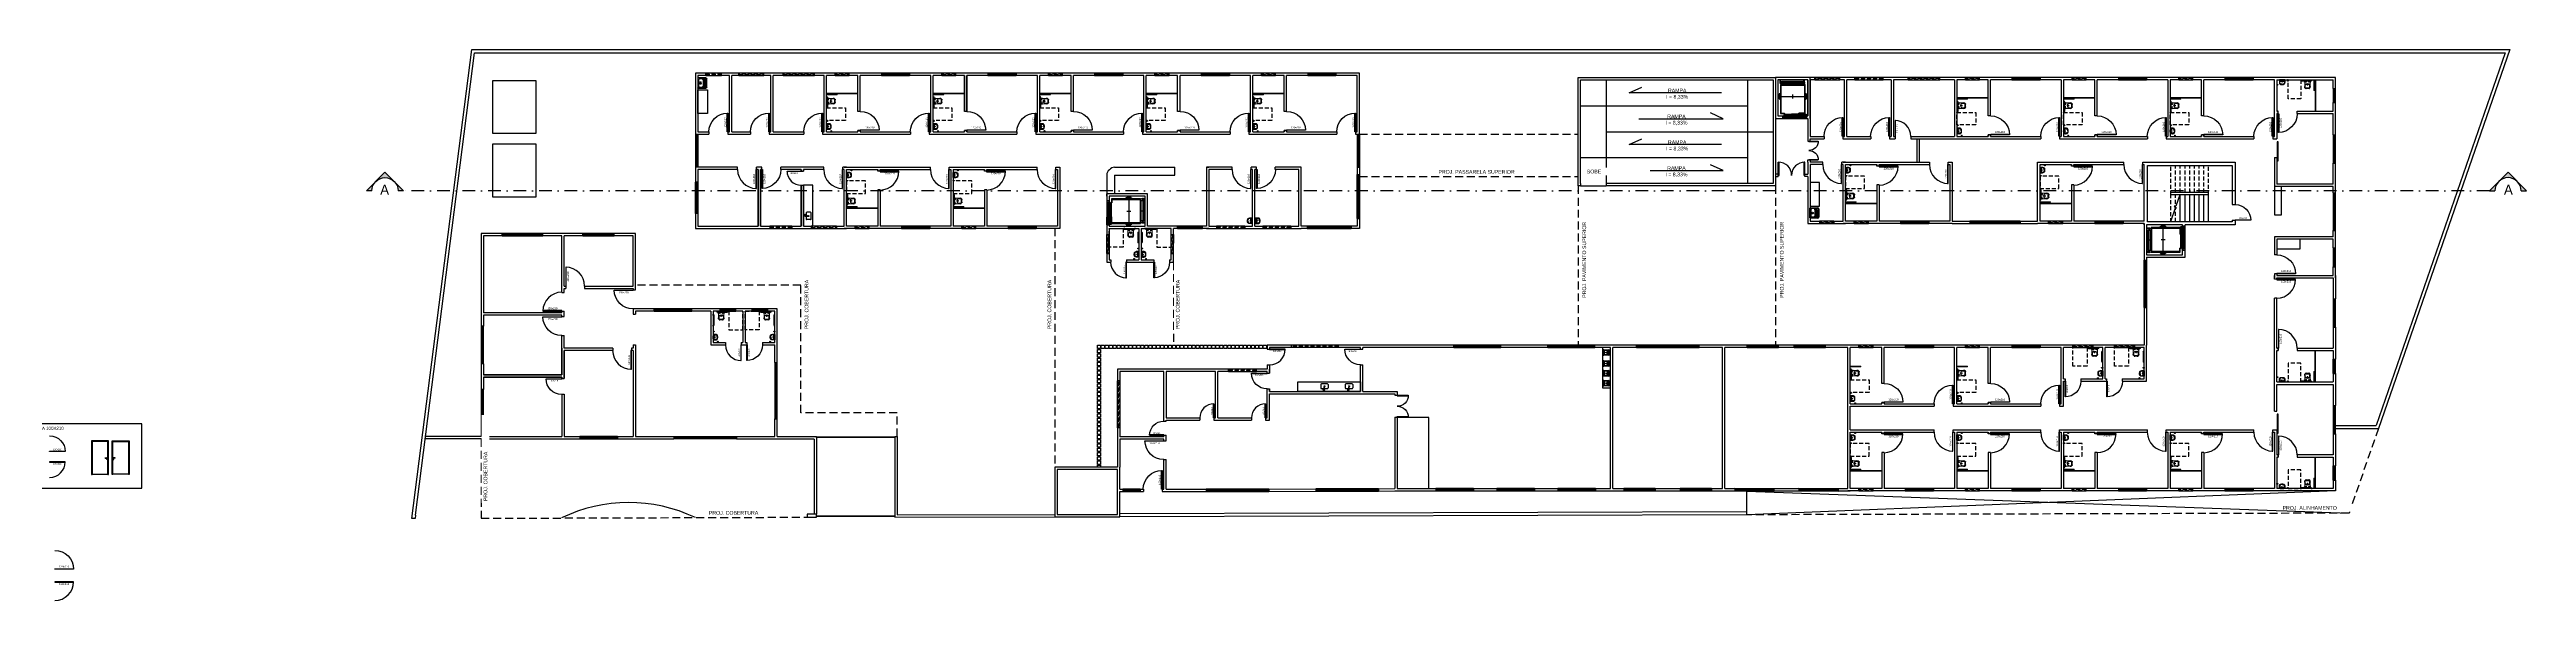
# Model space of a CAD drawing. Header units: centimetres. Extents: x 0 to 1099704, y -139216 to 99734.
# Drawn here: x 676815 to 692616, y 9179 to 12691 of the extents above; entities that cross this region are included whole.
import ezdxf
from ezdxf.enums import TextEntityAlignment as Align

# ---------------------------------------------------------------- set-up
doc = ezdxf.new("R2010")
doc.units = ezdxf.units.CM
doc.header["$LTSCALE"] = 4
for name, pattern in [('DASHDOT', [25.4, 12.7, -6.35, 0, -6.35]), ('DASHED2', [9.525, 6.35, -3.175]), ('HIDDEN', [9.525, 6.35, -3.175]), ('HIDDENX2', [19.05, 12.7, -6.35]), ('LTYPE_4', [112.5, 56.25, -56.25]), ('LTYPE_6', [168.75, 112.5, -28.125, 0, -28.125])]:
    doc.linetypes.add(name, pattern=pattern)
for name, color, linetype in [('0.1', 1, 'Continuous'), ('0.2', 2, 'Continuous'), ('0.4', 4, 'Continuous'), ('0.6', 6, 'Continuous'), ('001-MOBILIA', 253, 'Continuous'), ('01-CONT', 1, 'Continuous'), ('02-CONT', 2, 'Continuous'), ('03-CONT', 3, 'Continuous'), ('08', 8, 'Continuous'), ('B-CORTE', 4, 'DASHDOT'), ('C-TEXTO-02', 2, 'Continuous'), ('PDF1_PH - Metal', 253, 'Continuous'), ('PROJEÇÕES', 1, 'DASHED2'), ('VISTA3', 3, 'Continuous')]:
    doc.layers.add(name, color=color, linetype=linetype)
doc.layers.add('C-TEXTO-01', color=2, linetype='Continuous', lineweight=20)
doc.layers.add('PDF1_PH - Alv Construir', color=6, linetype='Continuous', lineweight=40)
doc.styles.add('2mm 1-50', font='arial.ttf', dxfattribs={"height": 0.1})
doc.styles.add('ARIAL', font='arial.ttf', dxfattribs={"height": 0.1})
doc.styles.add('Esc.125', font='ERASLGHT.TTF', dxfattribs={"height": 22.5})
doc.styles.add('Símbolos', font='ERASLGHT.TTF')

# ---------------------------------------------------------------- blocks, each defined once
blk = doc.blocks.new('100')
at = {"layer": '01-CONT'}
for p, q in [((979.01, 1868.97), (979.01, 1866.83)), ((980.09, 1868.97), (979.01, 1868.97)), ((979.89, 1867.87), (979.89, 1867.89)), ((979.89, 1867.89), (980.01, 1867.89)), ((979.89, 1867.87), (980.01, 1867.87)), ((979.89, 1867.87), (980.01, 1867.87)), ((980.01, 1867.87), (980.01, 1867.89)), ((980.09, 1866.83), (980.09, 1868.97)), ((979.01, 1866.83), (979.05, 1866.83)), ((979.05, 1866.84), (979.05, 1866.83)), ((980.05, 1866.84), (980.05, 1866.83)), ((980.05, 1866.83), (980.09, 1866.83))]:
    blk.add_line(p, q, dxfattribs=at)
blk.add_circle((980, 1867.8), 0.02, dxfattribs=at)
blk.add_arc((980, 1867.88), 0.02, 210, 150, dxfattribs=at)
at = {"layer": '02-CONT'}
for p, q in [((980.05, 1868.93), (979.05, 1868.93)), ((979.05, 1868.93), (979.05, 1866.84)), ((980.05, 1866.84), (980.05, 1868.93)), ((979.05, 1866.84), (980.05, 1866.84))]:
    blk.add_line(p, q, dxfattribs=at)
blk = doc.blocks.new('1_00e')
blk.add_lwpolyline([(-28, -52), (-25, -52), (-25, 48), (-28, 48)], close=True)
at = {"color": 1}
blk.add_arc((-28, -52), 100, 0, 90, dxfattribs=at)
blk = doc.blocks.new('90d')
blk.add_lwpolyline([(-5, -84), (-5, 6), (-2, 6), (-2, -84)], close=True)
at = {"color": 1}
blk.add_arc((-2, -84), 90, 90, 180, dxfattribs=at)
blk = doc.blocks.new('1_00')
for p, q in [((-129.2, 59.1), (-129.2, 109.1)), ((-129.2, 109.1), (-126.2, 109.1)), ((-126.2, 59.1), (-126.2, 109.1)), ((-29.2, 109.1), (-32.2, 109.1)), ((-32.2, 59.1), (-32.2, 109.1)), ((-29.2, 59.1), (-29.2, 109.1)), ((-129.2, 59.1), (-126.2, 59.1)), ((-29.2, 59.1), (-32.2, 59.1))]:
    blk.add_line(p, q)
at = {"color": 1}
for centre, start, end in [((-129.2, 59.1), 0, 90), ((-29.2, 59.1), 90, 180)]:
    blk.add_arc(centre, 50, start, end, dxfattribs=at)
blk = doc.blocks.new('Barra 3')
at = {"layer": 'PDF1_PH - Metal', "lineweight": 9}
for points in [[(19245, 25720), (19252, 25720), (19252, 25719), (19245, 25719)], [(19315, 25720), (19322, 25720), (19322, 25719), (19315, 25719)]]:
    blk.add_lwpolyline(points, close=True, dxfattribs=at)
for points in [[(19246, 25718), (19246, 25719)], [(19251, 25718), (19251, 25719)], [(19253, 25716), (19315, 25716)], [(19253, 25712), (19315, 25712)], [(19316, 25718), (19316, 25719)], [(19321, 25718), (19321, 25719)]]:
    blk.add_lwpolyline(points, dxfattribs=at)
for centre, radius, start, end in [((19253, 25719), 7.08, 188.6936, 267.1299), ((19253, 25718), 2.3, 183.7735, 266.2236), ((19314, 25718), 6.22, 270.0361, 357.9477), ((19314, 25718), 2.29, 284.5016, 358.1815)]:
    blk.add_arc(centre, radius, start, end, dxfattribs=at)
blk = doc.blocks.new('bacia sanit')
at = {"layer": 'PDF1_PH - Metal', "lineweight": 9}
for points in [[(16862, 24756), (16857, 24756)], [(16862, 24750), (16857, 24750)], [(16862, 24746), (16862, 24746), (16862, 24760), (16862, 24761)], [(16863, 24747), (16863, 24747), (16863, 24747), (16864, 24747), (16864, 24747), (16864, 24753), (16864, 24759), (16864, 24759), (16863, 24759), (16863, 24759)], [(16863, 24758), (16863, 24758), (16863, 24757), (16863, 24749), (16863, 24748), (16863, 24748)], [(16874, 24771), (16899, 24771)], [(16899, 24735), (16874, 24735)], [(16884, 24750), (16884, 24750), (16884, 24750), (16884, 24751), (16884, 24751), (16884, 24752), (16884, 24752), (16884, 24753), (16884, 24753), (16884, 24753), (16884, 24754), (16884, 24754), (16884, 24755), (16884, 24755), (16884, 24756), (16884, 24756), (16884, 24756)], [(16889, 24767), (16890, 24767), (16890, 24767), (16890, 24767), (16891, 24767), (16899, 24767), (16900, 24767), (16900, 24767), (16901, 24767), (16901, 24767), (16902, 24767)], [(16902, 24739), (16901, 24739), (16901, 24739), (16900, 24739), (16899, 24739), (16891, 24739), (16890, 24739), (16890, 24739), (16890, 24739), (16889, 24739)], [(16913, 24763), (16908, 24763)], [(16908, 24761), (16913, 24761), (16913, 24761)], [(16908, 24761), (16908, 24761), (16908, 24760), (16908, 24760), (16908, 24759), (16908, 24759), (16908, 24759), (16908, 24758), (16908, 24758), (16908, 24757), (16908, 24757), (16908, 24756)], [(16908, 24756), (16908, 24756), (16908, 24756), (16908, 24755), (16908, 24755), (16908, 24754), (16908, 24754), (16908, 24753), (16908, 24753), (16908, 24753), (16908, 24752), (16908, 24752), (16908, 24751), (16908, 24751), (16908, 24750)], [(16908, 24750), (16908, 24750), (16908, 24749), (16908, 24749), (16908, 24748), (16908, 24748), (16908, 24747), (16908, 24747), (16908, 24747), (16908, 24746), (16908, 24746), (16908, 24745), (16908, 24745)], [(16908, 24745), (16913, 24745), (16913, 24745)], [(16908, 24745), (16913, 24745), (16913, 24745)], [(16913, 24743), (16908, 24743)], [(16913, 24761), (16913, 24761), (16913, 24760), (16913, 24760), (16913, 24759), (16913, 24759), (16913, 24759), (16913, 24758), (16913, 24758), (16913, 24757), (16913, 24757), (16913, 24756), (16913, 24756), (16913, 24756), (16913, 24755), (16913, 24755), (16913, 24754), (16913, 24754), (16913, 24753), (16913, 24753), (16913, 24753), (16913, 24752), (16913, 24752), (16913, 24751), (16913, 24751), (16913, 24750), (16913, 24750), (16913, 24750), (16913, 24749), (16913, 24749), (16913, 24748), (16913, 24748), (16913, 24747), (16913, 24747), (16913, 24747), (16913, 24746), (16913, 24746), (16913, 24745), (16913, 24745)]]:
    blk.add_lwpolyline(points, dxfattribs=at)
at = {"layer": 'PDF1_PH - Metal', "lineweight": 211}
blk.add_lwpolyline([(16889, 24753), (16889, 24753), (16889, 24753)], dxfattribs=at)
for points in [[(16913, 24761, 0.086524), (16913, 24764, 0.264906), (16899, 24771)], [(16913, 24745, -0.086524), (16913, 24742, -0.264906), (16899, 24735)]]:
    blk.add_lwpolyline(points, format="xyb", dxfattribs=at)
at = {"layer": 'PDF1_PH - Metal', "lineweight": 9}
blk.add_circle((16871, 24761), 0.643, dxfattribs=at)
at = {"layer": 'PDF1_PH - Metal', "lineweight": 211}
blk.add_circle((16871, 24745), 0.643, dxfattribs=at)
for centre, radius, start, end in [((16865, 24760), 3.2, 88.1661, 164.6032), ((16865, 24746), 3.06, 177.2926, 274.2593), ((16891, 24757), 26.5, 161.0139, 177.0973), ((16892, 24750), 28, 184.427, 198.8013), ((16874, 24762), 8.95, 90.3217, 157.8056), ((16875, 24745), 10.5, 204.627, 261.8049), ((16885, 26015), 1260, 269.9347, 270.0653), ((16885, 23701), 1050, 89.9217, 90.0783), ((16887, 24753), 2.59, 275.8679, 84.1321)]:
    blk.add_arc(centre, radius, start, end, dxfattribs=at)
at = {"layer": 'PDF1_PH - Metal', "lineweight": 9}
for centre, radius, start, end in [((16863, 24758), 0.429, 90, 180), ((16863, 24748), 0.429, 180, 270), ((16894, 24753), 14.7, 110.9822, 249.0178), ((16902, 24760), 6.91, 11.172, 90.6439), ((16902, 24746), 6.91, 269.3561, 348.828)]:
    blk.add_arc(centre, radius, start, end, dxfattribs=at)
blk = doc.blocks.new('L.51_P')
at = {"layer": '08'}
for p, q in [((-250, 0), (-249, 0)), ((-249, 0), (249, 0)), ((250, 0), (249, 0)), ((-269, -260), (-269, -260)), ((-262, -36), (-262, -36)), ((-259, -9), (-259, -9)), ((-226, -95), (-224, -63)), ((-226, -95), (-225, -95)), ((-225, -95), (-224, -63)), ((-216, -329), (-216, -329)), ((-189, -140), (-140, -129)), ((-161, -28), (-161, -28)), ((0, -12), (0, -12)), ((189, -140), (140, -129)), ((161, -28), (161, -28)), ((216, -329), (216, -329)), ((226, -95), (224, -63)), ((225, -95), (224, -63)), ((226, -95), (225, -95)), ((259, -9), (259, -9)), ((262, -36), (262, -36)), ((269, -260), (269, -260))]:
    blk.add_line(p, q, dxfattribs=at)
at = {"layer": '08', "ltscale": 27.502596}
for centre in [(-100, -59), (100, -59)]:
    blk.add_circle(centre, 19, dxfattribs=at)
at = {"layer": '08'}
for centre, radius, start, end in [((10, -800), 688, 94.61605, 102.65503), ((0, -61), 19, 90, 270), ((0, -61), 19, 270, 90), ((-10, -800), 688, 77.34497, 85.38395)]:
    blk.add_arc(centre, radius, start, end, dxfattribs=at)
for centre, major_axis, ratio, start_param, end_param in [((-178, -187), (-49.3, 11.1), 0.9999713, 0.1335251, 0.2108724), ((-238, -179), (-7.5, 6.62), 0.9937452, 3.7330462, 3.8628593), ((-237, -179), (8.41, 5.42), 0.9885196, 5.5633013, 5.6999785), ((0, -187), (-22.7, 2), 0.9924994, 0.0726091, 0.2002752), ((0, -187), (-22.5, 0.5), 0.9916707, 5.2535481, 5.2995697), ((0, -187), (-22.5, 0.9), 0.9921692, 5.2553371, 5.2719597), ((0, -187), (22.5, 0.5), 0.9916707, 0.9836156, 1.0296372), ((0, -187), (22.5, 0.9), 0.9921692, 1.0112256, 1.0278483), ((0, -187), (22.7, 2), 0.9924994, 6.0829101, 6.2105762), ((178, -187), (49.3, 11.1), 0.9999713, 6.0723129, 6.1496602)]:
    blk.add_ellipse(centre, major_axis=major_axis, ratio=ratio, start_param=start_param, end_param=end_param, dxfattribs=at)
for points, degree, knots in [([(-259, -9), (-259, -8), (-259, -7), (-258, -5), (-258, -4), (-256, -3), (-255, -2), (-254, -1), (-253, 0), (-251, 0), (-250, 0), (-250, 0)], 3, [0, 0, 0, 0, 0.2792277, 0.2792277, 0.6097434, 0.6097434, 0.9337533, 0.9337533, 1.2524277, 1.2524277, 1.4486248, 1.4486248, 1.4486248, 1.4486248]), ([(250, 0), (251, 0), (252, 0), (254, -1), (255, -1), (256, -3), (257, -3), (258, -5), (259, -6), (259, -8), (259, -8), (259, -9)], 3, [0, 0, 0, 0, 0.3178136, 0.3178136, 0.6306226, 0.6306226, 0.9465388, 0.9465388, 1.2670488, 1.2670488, 1.448529, 1.448529, 1.448529, 1.448529]), ([(-262, -36), (-262, -36), (-262, -37), (-262, -37), (-263, -40), (-263, -43), (-263, -45), (-263, -47), (-263, -48), (-263, -50), (-264, -53), (-264, -56), (-264, -59), (-265, -70), (-265, -80), (-266, -91), (-266, -102), (-267, -112), (-267, -123), (-267, -125), (-267, -128), (-268, -131), (-268, -133), (-268, -136), (-268, -138), (-268, -152), (-269, -166), (-269, -179), (-269, -183), (-269, -188), (-269, -192), (-270, -196), (-270, -200), (-270, -204), (-270, -221), (-270, -239), (-269, -257), (-269, -258), (-269, -259), (-269, -260)], 3, [171.9865809, 171.9865809, 171.9865809, 171.9865809, 172.7474918, 172.7474918, 172.7474918, 184.8419534, 184.8419534, 184.8419534, 191.4740693, 191.4740693, 191.4740693, 204.4163297, 204.4163297, 204.4163297, 249.640497, 249.640497, 249.640497, 294.8646644, 294.8646644, 294.8646644, 305.9122775, 305.9122775, 305.9122775, 316.9598907, 316.9598907, 316.9598907, 374.3211337, 374.3211337, 374.3211337, 391.6897802, 391.6897802, 391.6897802, 408.1405898, 408.1405898, 408.1405898, 482.9296389, 482.9296389, 482.9296389, 486.8399649, 486.8399649, 486.8399649, 486.8399649]), ([(-269, -260), (-270, -239), (-270, -219), (-269, -173), (-268, -148), (-267, -104), (-266, -85), (-264, -60), (-264, -54), (-263, -46), (-263, -45), (-263, -42), (-263, -40), (-263, -38), (-262, -38), (-262, -37), (-262, -37), (-262, -36), (-262, -36), (-262, -36), (-262, -36), (-262, -36)], 3, [0, 0, 0, 0, 6.2075736, 6.2075736, 13.6571314, 13.6571314, 19.4589272, 19.4589272, 21.2492902, 21.2492902, 21.7261901, 21.7261901, 22.1641806, 22.1641806, 22.3930528, 22.3930528, 22.5500167, 22.5500167, 22.7065546, 22.7065546, 22.8002869, 22.8002869, 22.8002869, 22.8002869]), ([(-62, -461), (-92, -458), (-123, -454), (-171, -438), (-189, -430), (-214, -410), (-222, -401), (-236, -382), (-242, -373), (-251, -352), (-255, -341), (-260, -323), (-261, -316), (-263, -309)], 3, [0, 0, 0, 0, 9.188374, 9.188374, 15.0344105, 15.0344105, 18.7139729, 18.7139729, 21.9934109, 21.9934109, 25.5407664, 25.5407664, 27.6245342, 27.6245342, 27.6245342, 27.6245342]), ([(-228, -173), (-228, -172), (-228, -172), (-228, -172), (-228, -171), (-228, -170), (-228, -169), (-228, -167), (-228, -164), (-228, -163), (-228, -160), (-228, -158), (-228, -157), (-228, -154), (-228, -151), (-228, -150), (-228, -148), (-228, -146), (-228, -146), (-228, -143), (-228, -141), (-228, -139), (-228, -135), (-228, -131), (-228, -129), (-227, -125), (-227, -121), (-227, -119), (-227, -113), (-226, -108), (-226, -105), (-226, -101), (-226, -97), (-226, -97), (-226, -96), (-226, -96), (-226, -95), (-226, -95), (-226, -95)], 5, [546.2491883, 546.2491883, 546.2491883, 546.2491883, 546.2491883, 546.2491883, 546.7739127, 546.7739127, 546.7739127, 554.2876537, 554.2876537, 554.2876537, 563.8753114, 563.8753114, 563.8753114, 572.1696704, 572.1696704, 572.1696704, 583.4267604, 583.4267604, 583.4267604, 585.7261644, 585.7261644, 585.7261644, 600.3707662, 600.3707662, 600.3707662, 613.0693181, 613.0693181, 613.0693181, 629.1440404, 629.1440404, 629.1440404, 652.0587641, 652.0587641, 652.0587641, 654.9214647, 654.9214647, 654.9214647, 656.5484238, 656.5484238, 656.5484238, 656.5484238, 656.5484238, 656.5484238]), ([(-225, -95), (-226, -99), (-226, -103), (-226, -107), (-226, -111), (-227, -115), (-227, -119), (-227, -123), (-228, -127), (-228, -131), (-228, -134), (-228, -136), (-228, -139), (-228, -141), (-228, -142), (-228, -144)], 3, [161.3393449, 161.3393449, 161.3393449, 161.3393449, 177.7748404, 177.7748404, 177.7748404, 195.1190769, 195.1190769, 195.1190769, 212.3532287, 212.3532287, 212.3532287, 223.7728366, 223.7728366, 223.7728366, 230.4263933, 230.4263933, 230.4263933, 230.4263933]), ([(-228, -144), (-228, -145), (-228, -145), (-228, -146), (-228, -146), (-228, -146), (-228, -146), (-228, -148), (-228, -150), (-228, -152), (-228, -153), (-228, -154), (-228, -155), (-228, -157), (-228, -158), (-228, -160), (-228, -160), (-228, -160), (-228, -160)], 3, [0, 0, 0, 0, 2.396491, 2.396491, 2.396491, 3.1953986, 3.1953986, 3.1953986, 10.963495, 10.963495, 10.963495, 15.6098728, 15.6098728, 15.6098728, 22.2328933, 22.2328933, 22.2328933, 22.4708667, 22.4708667, 22.4708667, 22.4708667]), ([(-228, -173), (-228, -172), (-228, -172), (-228, -172), (-228, -170), (-228, -167), (-228, -165), (-228, -162), (-228, -160)], 5, [-26.0039098, -26.0039098, -26.0039098, -26.0039098, -26.0039098, -26.0039098, -25.7336946, -25.7336946, -25.7336946, -13.019576, -13.019576, -13.019576, -13.019576, -13.019576, -13.019576]), ([(-228, -181), (-228, -181), (-228, -180), (-228, -180), (-228, -178), (-228, -177), (-228, -176), (-228, -175), (-228, -175), (-228, -174), (-228, -174), (-228, -173), (-228, -173), (-228, -173), (-228, -173), (-228, -173), (-228, -173), (-228, -173)], 5, [532.0790539, 532.0790539, 532.0790539, 532.0790539, 532.0790539, 532.0790539, 536.5674876, 536.5674876, 536.5674876, 541.0603639, 541.0603639, 541.0603639, 543.3103979, 543.3103979, 543.3103979, 544.4354452, 544.4354452, 544.4354452, 544.8304556, 544.8304556, 544.8304556, 544.8304556, 544.8304556, 544.8304556]), ([(-227, -179), (-227, -179), (-227, -179), (-227, -179), (-227, -179), (-227, -179), (-228, -179), (-228, -179), (-228, -179), (-228, -179), (-228, -179), (-228, -179), (-228, -179), (-228, -179), (-228, -179), (-228, -179), (-228, -179), (-228, -179), (-228, -179), (-228, -179), (-228, -179), (-228, -179), (-228, -179), (-228, -179), (-228, -179), (-228, -179), (-228, -179), (-228, -179), (-228, -179), (-228, -179), (-228, -179), (-228, -179), (-228, -179), (-228, -179), (-228, -179), (-228, -179), (-228, -179), (-228, -179), (-228, -179), (-228, -179), (-228, -179), (-228, -179), (-228, -179), (-228, -179), (-228, -179), (-228, -179)], 3, [86.6062655, 86.6062655, 86.6062655, 86.6062655, 87.7286413, 87.7286413, 87.7286413, 90.455187, 90.455187, 90.455187, 92.3796282, 92.3796282, 92.3796282, 93.3418485, 93.3418485, 93.3418485, 93.8229597, 93.8229597, 93.8229597, 94.0635156, 94.0635156, 94.0635156, 94.3040719, 94.3040719, 94.3040719, 94.4488557, 94.4488557, 94.4488557, 94.7267542, 94.7267542, 94.7267542, 94.8659503, 94.8659503, 94.8659503, 95.0051464, 95.0051464, 95.0051464, 95.5215074, 95.5215074, 95.5215074, 95.7796879, 95.7796879, 95.7796879, 95.9760469, 95.9760469, 95.9760469, 96.0378671, 96.0378671, 96.0378671, 96.0378671]), ([(-228, -179), (-228, -179), (-228, -179), (-228, -180), (-228, -180), (-228, -180), (-228, -180), (-228, -180), (-228, -180), (-228, -181), (-228, -181), (-228, -181), (-228, -181), (-228, -181), (-228, -181), (-228, -181)], 3, [95.8673285, 95.8673285, 95.8673285, 95.8673285, 97.5886597, 97.5886597, 97.5886597, 102.9786192, 102.9786192, 102.9786192, 105.8449407, 105.8449407, 105.8449407, 108.5014146, 108.5014146, 108.5014146, 109.4277343, 109.4277343, 109.4277343, 109.4277343]), ([(-228, -182), (-228, -182), (-228, -182), (-228, -182), (-228, -182), (-228, -182), (-228, -181)], 3, [11.1704758, 11.1704758, 11.1704758, 11.1704758, 15.411887, 15.411887, 15.411887, 21.2045472, 21.2045472, 21.2045472, 21.2045472]), ([(-227, -181), (-228, -181), (-228, -181), (-228, -181), (-228, -181), (-228, -181), (-228, -181), (-228, -181), (-228, -181), (-228, -181), (-228, -181), (-228, -181), (-228, -181), (-228, -181), (-228, -181), (-228, -181), (-228, -181), (-228, -181), (-228, -181), (-228, -181), (-228, -181), (-228, -181), (-228, -181), (-228, -181), (-228, -181), (-228, -181), (-228, -181), (-228, -181)], 3, [86.6062655, 86.6062655, 86.6062655, 86.6062655, 91.112306, 91.112306, 91.112306, 94.3040719, 94.3040719, 94.3040719, 94.4488557, 94.4488557, 94.4488557, 94.7267542, 94.7267542, 94.7267542, 95.0051464, 95.0051464, 95.0051464, 95.5215074, 95.5215074, 95.5215074, 95.7796879, 95.7796879, 95.7796879, 95.9760469, 95.9760469, 95.9760469, 96.0378196, 96.0378196, 96.0378196, 96.0378196]), ([(-228, -181), (-228, -181), (-228, -181), (-228, -181), (-228, -181), (-228, -181), (-228, -181), (-228, -181), (-228, -181), (-228, -181), (-228, -181), (-228, -181), (-228, -181), (-228, -181), (-228, -181), (-228, -181), (-228, -181), (-228, -181), (-228, -181), (-228, -181), (-228, -182), (-228, -182), (-228, -182), (-228, -182), (-228, -182)], 3, [0.000033, 0.000033, 0.000033, 0.000033, 1.8984014, 1.8984014, 1.8984014, 2.3707611, 2.3707611, 2.3707611, 3.8232359, 3.8232359, 3.8232359, 5.7581489, 5.7581489, 5.7581489, 9.5922022, 9.5922022, 9.5922022, 9.856292, 9.856292, 9.856292, 15.2762438, 15.2762438, 15.2762438, 18.9937198, 18.9937198, 18.9937198, 18.9937198]), ([(-189, -140), (-196, -141), (-203, -144), (-208, -149), (-211, -151), (-213, -153), (-216, -156), (-216, -156), (-216, -156), (-216, -156), (-221, -163), (-225, -170), (-227, -178), (-227, -179), (-227, -179), (-227, -180)], 3, [18.5938609, 18.5938609, 18.5938609, 18.5938609, 48.6208191, 48.6208191, 48.6208191, 61.9879594, 61.9879594, 61.9879594, 63.5936009, 63.5936009, 63.5936009, 96.3181726, 96.3181726, 96.3181726, 99.127558, 99.127558, 99.127558, 99.127558]), ([(-227, -179), (-227, -180), (-227, -180), (-227, -180), (-227, -180), (-227, -180), (-227, -180), (-227, -180), (-227, -180), (-227, -180), (-227, -180), (-227, -180), (-227, -180), (-227, -180), (-227, -180), (-227, -180), (-227, -180), (-227, -180), (-227, -180), (-227, -180), (-227, -180), (-227, -180), (-227, -180), (-227, -180), (-227, -180)], 3, [0, 0, 0, 0, 0.14446453, 0.14446453, 0.14446453, 0.15384155, 0.15384155, 0.15384155, 0.23281006, 0.23281006, 0.23281006, 0.27205519, 0.27205519, 0.27205519, 0.29452897, 0.29452897, 0.29452897, 0.31952484, 0.31952484, 0.31952484, 0.34503333, 0.34503333, 0.34503333, 0.36424564, 0.36424564, 0.36424564, 0.36424564]), ([(-227, -181), (-227, -181), (-227, -181), (-227, -181), (-227, -181), (-227, -181), (-227, -181), (-227, -181), (-227, -180), (-227, -180), (-227, -180), (-227, -180), (-227, -180), (-227, -180), (-227, -180), (-227, -180), (-227, -180), (-227, -180), (-227, -180)], 3, [0, 0, 0, 0, 3.9481316, 3.9481316, 3.9481316, 6.9070981, 6.9070981, 6.9070981, 9.4856744, 9.4856744, 9.4856744, 10.6864919, 10.6864919, 10.6864919, 11.8873095, 11.8873095, 11.8873095, 12.7085646, 12.7085646, 12.7085646, 12.7085646]), ([(-224, -63), (-224, -58), (-222, -53), (-219, -48), (-217, -45), (-214, -42), (-210, -40), (-208, -38), (-204, -37), (-201, -36)], 3, [10.9132887, 10.9132887, 10.9132887, 10.9132887, 33.9603278, 33.9603278, 33.9603278, 50.289489, 50.289489, 50.289489, 65.056953, 65.056953, 65.056953, 65.056953]), ([(-201, -36), (-205, -37), (-210, -39), (-214, -42), (-219, -47), (-222, -55), (-223, -57), (-224, -60), (-224, -63)], 5, [7.912422, 7.912422, 7.912422, 7.912422, 7.912422, 7.912422, 31.9913462, 31.9913462, 31.9913462, 47.4531597, 47.4531597, 47.4531597, 47.4531597, 47.4531597, 47.4531597]), ([(-216, -329), (-215, -331), (-215, -332), (-214, -334), (-213, -338), (-211, -343), (-209, -347), (-206, -353), (-202, -359), (-198, -365), (-195, -370), (-191, -375), (-186, -379), (-180, -385), (-173, -390), (-165, -395), (-159, -398), (-153, -401), (-146, -404), (-141, -406), (-136, -407), (-130, -409)], 3, [544.2918769, 544.2918769, 544.2918769, 544.2918769, 550.8725335, 550.8725335, 550.8725335, 571.7800576, 571.7800576, 571.7800576, 601.0389206, 601.0389206, 601.0389206, 628.3922974, 628.3922974, 628.3922974, 666.1578424, 666.1578424, 666.1578424, 694.9130848, 694.9130848, 694.9130848, 718.4475914, 718.4475914, 718.4475914, 718.4475914]), ([(0, -12), (-60, -12), (-120, -19), (-180, -31), (-187, -33), (-194, -34), (-201, -36)], 3, [460.2532523, 460.2532523, 460.2532523, 460.2532523, 715.7620912, 715.7620912, 715.7620912, 745.806363, 745.806363, 745.806363, 745.806363]), ([(-201, -36), (-177, -30), (-152, -25), (-128, -21), (-94, -17), (-61, -14), (-52, -14), (-43, -13), (-34, -13)], 5, [234.918202, 234.918202, 234.918202, 234.918202, 234.918202, 234.918202, 410.5497479, 410.5497479, 410.5497479, 473.9148254, 473.9148254, 473.9148254, 473.9148254, 473.9148254, 473.9148254]), ([(-63, -420), (-71, -420), (-79, -419), (-87, -418), (-95, -416), (-103, -415), (-110, -414), (-117, -412), (-124, -411), (-130, -409)], 3, [54.852513, 54.852513, 54.852513, 54.852513, 88.4765225, 88.4765225, 88.4765225, 122.1681551, 122.1681551, 122.1681551, 151.1027913, 151.1027913, 151.1027913, 151.1027913]), ([(-50, -422), (-53, -421), (-55, -421), (-58, -421), (-61, -421), (-63, -420), (-63, -420), (-63, -420), (-63, -420)], 5, [11.1841173, 11.1841173, 11.1841173, 11.1841173, 11.1841173, 11.1841173, 30.0723913, 30.0723913, 30.0723913, 30.4571168, 30.4571168, 30.4571168, 30.4571168, 30.4571168, 30.4571168]), ([(0, -424), (-15, -424), (-31, -423), (-46, -422), (-47, -422), (-49, -422), (-50, -422)], 3, [0, 0, 0, 0, 65.3176808, 65.3176808, 65.3176808, 70.9585247, 70.9585247, 70.9585247, 70.9585247]), ([(-45, -114), (-41, -114), (-37, -114), (-32, -113), (-28, -113), (-24, -113), (-20, -113), (-13, -112), (-7, -112), (0, -112)], 3, [388.4547663, 388.4547663, 388.4547663, 388.4547663, 406.3849072, 406.3849072, 406.3849072, 424.4009475, 424.4009475, 424.4009475, 452.6965433, 452.6965433, 452.6965433, 452.6965433]), ([(-34, -13), (-30, -13), (-26, -13), (-22, -13), (-15, -12), (-8, -12), (-2, -12), (-1, -12), (-1, -12), (0, -12)], 3, [59.3477843, 59.3477843, 59.3477843, 59.3477843, 76.6174448, 76.6174448, 76.6174448, 106.1296524, 106.1296524, 106.1296524, 108.4187665, 108.4187665, 108.4187665, 108.4187665]), ([(-12, -168), (-12, -168), (-12, -168), (-12, -168), (-12, -168), (-12, -168), (-12, -168), (-15, -170), (-18, -173), (-20, -175), (-21, -179), (-22, -183), (-22, -184), (-22, -185), (-22, -186), (-22, -186), (-22, -186), (-22, -186), (-22, -186), (-22, -186), (-22, -187)], 5, [23.6773657, 23.6773657, 23.6773657, 23.6773657, 23.6773657, 23.6773657, 23.6977835, 23.6977835, 23.6977835, 25.1173949, 25.1173949, 25.1173949, 50.5943749, 50.5943749, 50.5943749, 58.0072173, 58.0072173, 58.0072173, 58.5367063, 58.5367063, 58.5367063, 59.0556142, 59.0556142, 59.0556142, 59.0556142, 59.0556142, 59.0556142]), ([(-22, -189), (-22, -190), (-22, -190), (-22, -190), (-22, -194), (-20, -199), (-17, -202), (-16, -203), (-15, -203), (-15, -204), (-13, -206), (-10, -207), (-8, -208), (-5, -209), (-3, -209), (0, -209)], 3, [27.2458569, 27.2458569, 27.2458569, 27.2458569, 27.5979915, 27.5979915, 27.5979915, 49.7687755, 49.7687755, 49.7687755, 54.290067, 54.290067, 54.290067, 66.9132945, 66.9132945, 66.9132945, 79.5279138, 79.5279138, 79.5279138, 79.5279138]), ([(34, -13), (30, -13), (26, -13), (22, -13), (15, -12), (8, -12), (2, -12), (1, -12), (1, -12), (0, -12)], 3, [59.3477843, 59.3477843, 59.3477843, 59.3477843, 76.6174448, 76.6174448, 76.6174448, 106.1296524, 106.1296524, 106.1296524, 108.4187165, 108.4187165, 108.4187165, 108.4187165]), ([(0, -12), (60, -12), (120, -19), (180, -31), (187, -33), (194, -34), (201, -36)], 3, [460.2532275, 460.2532275, 460.2532275, 460.2532275, 715.7620402, 715.7620402, 715.7620402, 745.806363, 745.806363, 745.806363, 745.806363]), ([(45, -114), (41, -114), (37, -114), (32, -113), (28, -113), (24, -113), (20, -113), (13, -112), (7, -112), (0, -112)], 3, [388.4547663, 388.4547663, 388.4547663, 388.4547663, 406.3849072, 406.3849072, 406.3849072, 424.4009475, 424.4009475, 424.4009475, 452.6965433, 452.6965433, 452.6965433, 452.6965433]), ([(22, -189), (22, -190), (22, -190), (22, -190), (22, -194), (20, -199), (17, -202), (16, -203), (15, -203), (15, -204), (13, -206), (10, -207), (8, -208), (5, -209), (3, -209), (0, -209)], 3, [27.2458569, 27.2458569, 27.2458569, 27.2458569, 27.5979915, 27.5979915, 27.5979915, 49.7687755, 49.7687755, 49.7687755, 54.290067, 54.290067, 54.290067, 66.9132945, 66.9132945, 66.9132945, 79.5285652, 79.5285652, 79.5285652, 79.5285652]), ([(0, -424), (15, -424), (31, -423), (46, -422), (47, -422), (49, -422), (50, -422)], 3, [0, 0, 0, 0, 65.3176808, 65.3176808, 65.3176808, 70.9585247, 70.9585247, 70.9585247, 70.9585247]), ([(12, -168), (12, -168), (12, -168), (12, -168), (12, -168), (12, -168), (12, -168), (15, -170), (18, -173), (20, -175), (21, -179), (22, -183), (22, -184), (22, -185), (22, -186), (22, -186), (22, -186), (22, -186), (22, -186), (22, -186), (22, -187)], 5, [23.6773657, 23.6773657, 23.6773657, 23.6773657, 23.6773657, 23.6773657, 23.6977835, 23.6977835, 23.6977835, 25.1173949, 25.1173949, 25.1173949, 50.5943749, 50.5943749, 50.5943749, 58.0072173, 58.0072173, 58.0072173, 58.5367063, 58.5367063, 58.5367063, 59.0556142, 59.0556142, 59.0556142, 59.0556142, 59.0556142, 59.0556142]), ([(201, -36), (177, -30), (152, -25), (128, -21), (94, -17), (61, -14), (52, -14), (43, -13), (34, -13)], 5, [234.918202, 234.918202, 234.918202, 234.918202, 234.918202, 234.918202, 410.5497479, 410.5497479, 410.5497479, 473.9148254, 473.9148254, 473.9148254, 473.9148254, 473.9148254, 473.9148254]), ([(50, -422), (53, -421), (55, -421), (58, -421), (61, -421), (63, -420), (63, -420), (63, -420), (63, -420)], 5, [11.1841173, 11.1841173, 11.1841173, 11.1841173, 11.1841173, 11.1841173, 30.0723913, 30.0723913, 30.0723913, 30.4571168, 30.4571168, 30.4571168, 30.4571168, 30.4571168, 30.4571168]), ([(263, -309), (259, -326), (255, -343), (242, -373), (234, -386), (217, -407), (208, -415), (190, -428), (180, -433), (159, -442), (148, -446), (123, -453), (109, -455), (84, -459), (73, -460), (62, -461)], 3, [0, 0, 0, 0, 5.2168786, 5.2168786, 9.7021984, 9.7021984, 13.2381292, 13.2381292, 16.5186499, 16.5186499, 20.0815076, 20.0815076, 24.3551613, 24.3551613, 27.647025, 27.647025, 27.647025, 27.647025]), ([(63, -420), (71, -420), (79, -419), (87, -418), (95, -416), (103, -415), (110, -414), (117, -412), (124, -411), (130, -409)], 3, [54.852513, 54.852513, 54.852513, 54.852513, 88.4765225, 88.4765225, 88.4765225, 122.1681551, 122.1681551, 122.1681551, 151.1027913, 151.1027913, 151.1027913, 151.1027913]), ([(216, -329), (215, -331), (215, -332), (214, -334), (213, -338), (211, -343), (209, -347), (206, -353), (202, -359), (198, -365), (195, -370), (191, -375), (186, -379), (180, -385), (173, -390), (165, -395), (159, -398), (153, -401), (146, -404), (141, -406), (136, -407), (130, -409)], 3, [544.2918769, 544.2918769, 544.2918769, 544.2918769, 550.8725335, 550.8725335, 550.8725335, 571.7800576, 571.7800576, 571.7800576, 601.0389206, 601.0389206, 601.0389206, 628.3922974, 628.3922974, 628.3922974, 666.1578424, 666.1578424, 666.1578424, 694.9130848, 694.9130848, 694.9130848, 718.4475914, 718.4475914, 718.4475914, 718.4475914]), ([(189, -140), (196, -141), (203, -144), (208, -149), (211, -151), (213, -153), (216, -156), (216, -156), (216, -156), (216, -156), (221, -163), (225, -170), (227, -178), (227, -179), (227, -179), (227, -180)], 3, [18.5938609, 18.5938609, 18.5938609, 18.5938609, 48.6208191, 48.6208191, 48.6208191, 61.9879594, 61.9879594, 61.9879594, 63.5936009, 63.5936009, 63.5936009, 96.3181726, 96.3181726, 96.3181726, 99.127558, 99.127558, 99.127558, 99.127558]), ([(224, -63), (224, -58), (222, -53), (219, -48), (217, -45), (214, -42), (210, -40), (208, -38), (204, -37), (201, -36)], 3, [10.9132887, 10.9132887, 10.9132887, 10.9132887, 33.9603278, 33.9603278, 33.9603278, 50.289489, 50.289489, 50.289489, 65.056953, 65.056953, 65.056953, 65.056953]), ([(201, -36), (206, -37), (211, -40), (215, -44), (217, -46), (218, -47), (219, -49), (222, -53), (224, -58), (224, -63)], 3, [7.9124236, 7.9124236, 7.9124236, 7.9124236, 25.1783692, 25.1783692, 25.1783692, 31.9913484, 31.9913484, 31.9913484, 47.4531597, 47.4531597, 47.4531597, 47.4531597]), ([(225, -95), (226, -99), (226, -103), (226, -107), (226, -111), (227, -115), (227, -119), (227, -123), (228, -127), (228, -131), (228, -134), (228, -136), (228, -139), (228, -141), (228, -142), (228, -144)], 3, [161.3393449, 161.3393449, 161.3393449, 161.3393449, 177.7748404, 177.7748404, 177.7748404, 195.1190769, 195.1190769, 195.1190769, 212.3532287, 212.3532287, 212.3532287, 223.7728366, 223.7728366, 223.7728366, 230.4263933, 230.4263933, 230.4263933, 230.4263933]), ([(225, -291), (227, -274), (229, -256), (229, -223), (229, -207), (229, -191)], 3, [0.0000017, 0.0000017, 0.0000017, 0.0000017, 5.2121456, 5.2121456, 10.0155358, 10.0155358, 10.0155358, 10.0155358]), ([(228, -173), (228, -172), (228, -172), (228, -172), (228, -171), (228, -170), (228, -169), (228, -167), (228, -164), (228, -163), (228, -160), (228, -158), (228, -157), (228, -154), (228, -151), (228, -150), (228, -148), (228, -146), (228, -146), (228, -143), (228, -141), (228, -139), (228, -135), (228, -131), (228, -129), (227, -125), (227, -121), (227, -119), (227, -113), (226, -108), (226, -105), (226, -101), (226, -97), (226, -97), (226, -96), (226, -96), (226, -95), (226, -95), (226, -95)], 5, [546.2491883, 546.2491883, 546.2491883, 546.2491883, 546.2491883, 546.2491883, 546.7739127, 546.7739127, 546.7739127, 554.2876537, 554.2876537, 554.2876537, 563.8753114, 563.8753114, 563.8753114, 572.1696704, 572.1696704, 572.1696704, 583.4267604, 583.4267604, 583.4267604, 585.7261644, 585.7261644, 585.7261644, 600.3707662, 600.3707662, 600.3707662, 613.0693181, 613.0693181, 613.0693181, 629.1440404, 629.1440404, 629.1440404, 652.0587641, 652.0587641, 652.0587641, 654.9214647, 654.9214647, 654.9214647, 656.5484238, 656.5484238, 656.5484238, 656.5484238, 656.5484238, 656.5484238]), ([(227, -181), (227, -181), (227, -181), (227, -181), (227, -181), (227, -181), (227, -181), (227, -181), (227, -180), (227, -180), (227, -180), (227, -180), (227, -180), (227, -180), (227, -180), (227, -180), (227, -180), (227, -180), (227, -180)], 3, [0, 0, 0, 0, 3.9481316, 3.9481316, 3.9481316, 6.9070981, 6.9070981, 6.9070981, 9.4856744, 9.4856744, 9.4856744, 10.6864919, 10.6864919, 10.6864919, 11.8873095, 11.8873095, 11.8873095, 12.7085646, 12.7085646, 12.7085646, 12.7085646]), ([(227, -181), (228, -181), (228, -181), (228, -181), (228, -181), (228, -181), (228, -181), (228, -181), (228, -181), (228, -181), (228, -181), (228, -181), (228, -181), (228, -181), (228, -181), (228, -181), (228, -181), (228, -181), (228, -181), (228, -181), (228, -181), (228, -181), (228, -181), (228, -181), (228, -181), (228, -181), (228, -181), (228, -181)], 3, [86.6062655, 86.6062655, 86.6062655, 86.6062655, 91.112306, 91.112306, 91.112306, 94.3040719, 94.3040719, 94.3040719, 94.4488557, 94.4488557, 94.4488557, 94.7267542, 94.7267542, 94.7267542, 95.0051464, 95.0051464, 95.0051464, 95.5215074, 95.5215074, 95.5215074, 95.7796879, 95.7796879, 95.7796879, 95.9760469, 95.9760469, 95.9760469, 96.0378196, 96.0378196, 96.0378196, 96.0378196]), ([(228, -144), (228, -145), (228, -145), (228, -146), (228, -146), (228, -146), (228, -146), (228, -148), (228, -150), (228, -152), (228, -153), (228, -154), (228, -155), (228, -157), (228, -158), (228, -160), (228, -160), (228, -160), (228, -160)], 3, [0, 0, 0, 0, 2.396491, 2.396491, 2.396491, 3.1953986, 3.1953986, 3.1953986, 10.963495, 10.963495, 10.963495, 15.6098728, 15.6098728, 15.6098728, 22.2328933, 22.2328933, 22.2328933, 22.4708667, 22.4708667, 22.4708667, 22.4708667]), ([(228, -173), (228, -172), (228, -172), (228, -172), (228, -170), (228, -167), (228, -165), (228, -162), (228, -160)], 5, [-26.0039098, -26.0039098, -26.0039098, -26.0039098, -26.0039098, -26.0039098, -25.7336946, -25.7336946, -25.7336946, -13.019576, -13.019576, -13.019576, -13.019576, -13.019576, -13.019576]), ([(228, -181), (228, -181), (228, -180), (228, -180), (228, -178), (228, -177), (228, -176), (228, -175), (228, -175), (228, -174), (228, -174), (228, -173), (228, -173), (228, -173), (228, -173), (228, -173), (228, -173), (228, -173)], 5, [532.0790539, 532.0790539, 532.0790539, 532.0790539, 532.0790539, 532.0790539, 536.5674876, 536.5674876, 536.5674876, 541.0603639, 541.0603639, 541.0603639, 543.3103979, 543.3103979, 543.3103979, 544.4354452, 544.4354452, 544.4354452, 544.8304556, 544.8304556, 544.8304556, 544.8304556, 544.8304556, 544.8304556]), ([(228, -182), (228, -182), (228, -182), (228, -182), (228, -182), (228, -182), (228, -181)], 3, [11.1704758, 11.1704758, 11.1704758, 11.1704758, 15.411887, 15.411887, 15.411887, 21.2045472, 21.2045472, 21.2045472, 21.2045472]), ([(228, -181), (228, -181), (228, -181), (228, -181), (228, -181), (228, -181), (228, -181), (228, -181), (228, -181), (228, -181), (228, -181), (228, -181), (228, -181), (228, -181), (228, -181), (228, -181), (228, -181), (228, -181), (228, -181), (228, -181), (228, -182), (228, -182), (228, -182), (228, -182), (228, -182)], 3, [0.000033, 0.000033, 0.000033, 0.000033, 1.8984014, 1.8984014, 1.8984014, 2.3707611, 2.3707611, 2.3707611, 3.8232359, 3.8232359, 3.8232359, 5.7581489, 5.7581489, 5.7581489, 9.5922022, 9.5922022, 9.5922022, 9.856292, 9.856292, 9.856292, 15.2762438, 15.2762438, 15.2762438, 18.9937198, 18.9937198, 18.9937198, 18.9937198]), ([(262, -36), (262, -36), (262, -37), (262, -37), (263, -40), (263, -43), (263, -45), (263, -47), (263, -48), (263, -50), (264, -53), (264, -56), (264, -59), (265, -70), (265, -80), (266, -91), (266, -102), (267, -112), (267, -123), (267, -125), (267, -128), (268, -131), (268, -133), (268, -136), (268, -138), (268, -152), (269, -166), (269, -179), (269, -183), (269, -188), (269, -192), (270, -196), (270, -200), (270, -204), (270, -221), (270, -239), (269, -257), (269, -258), (269, -259), (269, -260)], 3, [171.9865809, 171.9865809, 171.9865809, 171.9865809, 172.7474918, 172.7474918, 172.7474918, 184.8419534, 184.8419534, 184.8419534, 191.4740693, 191.4740693, 191.4740693, 204.4163297, 204.4163297, 204.4163297, 249.640497, 249.640497, 249.640497, 294.8646644, 294.8646644, 294.8646644, 305.9122775, 305.9122775, 305.9122775, 316.9598907, 316.9598907, 316.9598907, 374.3211337, 374.3211337, 374.3211337, 391.6897802, 391.6897802, 391.6897802, 408.1405898, 408.1405898, 408.1405898, 482.9296389, 482.9296389, 482.9296389, 486.8399649, 486.8399649, 486.8399649, 486.8399649]), ([(262, -36), (262, -36), (262, -36), (262, -36), (262, -36), (262, -37), (262, -37), (262, -37), (262, -37), (262, -38), (263, -39), (263, -40), (263, -40), (263, -42), (263, -43), (263, -47), (263, -49), (264, -58), (265, -65), (266, -86), (266, -101), (268, -141), (269, -168), (270, -216), (270, -238), (269, -260)], 3, [0.2128707, 0.2128707, 0.2128707, 0.2128707, 0.3077153, 0.3077153, 0.417994, 0.417994, 0.5183657, 0.5183657, 0.6823181, 0.6823181, 0.8446844, 0.8446844, 1.0636288, 1.0636288, 1.4139766, 1.4139766, 2.124866, 2.124866, 4.1090128, 4.1090128, 8.5039514, 8.5039514, 16.3901889, 16.3901889, 23.0154962, 23.0154962, 23.0154962, 23.0154962])]:
    blk.add_open_spline(points, degree=degree, knots=knots, dxfattribs=at)
for points, degree in [([(-263, -309), (-266, -293), (-268, -276), (-269, -260)], 3), ([(-262, -36), (-262, -28), (-261, -20), (-260, -11)], 3), ([(-260, -11), (-260, -10), (-259, -10), (-259, -9)], 3), ([(-229, -191), (-229, -224), (-230, -258), (-225, -291)], 3), ([(-229, -186), (-229, -187), (-229, -188), (-229, -189), (-229, -190), (-229, -191)], 5), ([(-225, -291), (-223, -304), (-220, -317), (-216, -329)], 3), ([(-224, -63), (-224, -63), (-224, -63), (-224, -63), (-224, -63), (-224, -63)], 5), ([(-201, -36), (-201, -36), (-201, -36), (-201, -36)], 3), ([(0, -464), (-21, -464), (-41, -463), (-62, -461)], 3), ([(0, -164), (-4, -164), (-8, -165), (-11, -167)], 3), ([(0, -164), (4, -164), (8, -165), (11, -167)], 3), ([(62, -461), (41, -463), (21, -464), (0, -464)], 3), ([(201, -36), (201, -36), (201, -36), (201, -36)], 3), ([(216, -329), (220, -317), (223, -304), (225, -291)], 3), ([(224, -63), (224, -63), (224, -63), (224, -63), (224, -63), (224, -63)], 5), ([(229, -186), (229, -187), (229, -188), (229, -189), (229, -190), (229, -191)], 5), ([(259, -9), (259, -10), (260, -10), (260, -11)], 3), ([(260, -11), (261, -20), (262, -28), (262, -36)], 3), ([(269, -260), (268, -276), (266, -293), (263, -309)], 3)]:
    blk.add_open_spline(points, degree=degree, dxfattribs=at)
blk = doc.blocks.new('Tanque05')
for p, q in [((244, 130), (295, 130)), ((243, 89), (243, 129)), ((246, 91), (247, 107)), ((247, 107), (248, 121)), ((291, 84), (248, 84)), ((249, 88), (289, 88)), ((250, 101), (288, 101)), ((250, 99), (289, 99)), ((250, 96), (281, 96)), ((250, 93), (281, 93)), ((250, 91), (281, 91)), ((286, 126), (253, 126)), ((284, 95), (284, 88)), ((285, 96), (292, 96)), ((288, 127), (292, 127)), ((292, 107), (291, 121)), ((292, 91), (292, 107)), ((293, 121), (293, 126)), ((296, 129), (296, 89))]:
    blk.add_line(p, q)
for radius in [5, 2.5]:
    blk.add_circle((269, 117), radius)
for centre, radius, start, end in [((244, 129), 1, 90, 180), ((295, 129), 1, 0, 90), ((248, 89), 5, 180, 270), ((249, 91), 3, 177.7757, 270), ((250, 107), 2.5, 177.7757, 260.8257), ((253, 121), 5, 90, 177.7757), ((269, 230), 127, 260.8257, 279.1743), ((250, 102), 1, 177.7757, 270), ((250, 100), 1, 177.7757, 270), ((250, 97), 1, 177.7757, 270), ((250, 94), 1, 177.7757, 270), ((250, 92), 1, 177.7757, 270), ((281, 97), 1, 270, 2.2243), ((281, 94), 1, 270, 2.2243), ((281, 92), 1, 270, 2.2243), ((285, 95), 1, 90, 180), ((286, 121), 5, 53.6197, 90), ((288, 127), 0.5, 90, 254.832), ((286, 121), 6, 53.6197, 74.832), ((288, 102), 1, 270, 2.2243), ((290, 125), 0.5, 233.6197, 53.6197), ((289, 100), 1, 270, 2.2243), ((289, 91), 3, 270, 2.2243), ((289, 107), 2.5, 279.1743, 2.2243), ((291, 123), 0.5, 25.1435, 205.1435), ((286, 121), 5, 2.2243, 25.1435), ((291, 89), 5, 270, 0), ((292, 126), 1, 0, 90), ((286, 121), 6, 5.5996, 25.1435), ((293, 121), 0.5, 185.5996, 0)]:
    blk.add_arc(centre, radius, start, end)
blk = doc.blocks.new('BOJO')
at = {"layer": '001-MOBILIA'}
for p, q in [((1061.86, 1872.8), (1061.86, 1872.84)), ((1061.88, 1872.87), (1061.88, 1872.87)), ((1061.88, 1872.84), (1061.88, 1872.84)), ((1061.88, 1872.81), (1062.05, 1872.81)), ((1061.88, 1872.79), (1062.05, 1872.79)), ((1061.89, 1872.88), (1061.93, 1872.88)), ((1061.89, 1872.83), (1061.93, 1872.83)), ((1061.89, 1872.81), (1061.89, 1872.83)), ((1061.97, 1873), (1061.97, 1872.81)), ((1061.97, 1872.79), (1061.97, 1872.61)), ((1062.23, 1873.04), (1062.01, 1873.04)), ((1062.23, 1872.57), (1062.01, 1872.57)), ((1062.27, 1872.61), (1062.27, 1873))]:
    blk.add_line(p, q, dxfattribs=at)
blk.add_circle((1062.12, 1872.8), 0.03, dxfattribs=at)
for centre, radius, start, end in [((1061.88, 1872.86), 0.035, 45.5847, 244.6231), ((1061.88, 1872.86), 0.0175, 90, 204.62), ((1061.88, 1872.86), 0.0175, 211.0027, 270), ((1061.85, 1872.84), 0.01, 0, 24.62), ((1061.88, 1872.8), 0.015, 41.8103, 318.1897), ((1061.88, 1872.8), 0.01, 90.0002, 270.0002), ((1061.9, 1872.86), 0.0195, 120.3612, 144.7356), ((1061.9, 1872.86), 0.0262, 144.7356, 163.6751), ((1061.91, 1872.86), 0.0352, 163.6751, 180), ((1061.91, 1872.86), 0.0352, 180, 196.3249), ((1061.9, 1872.85), 0.0262, 196.3249, 215.2644), ((1061.9, 1872.85), 0.0195, 215.2644, 239.6388), ((1061.89, 1872.87), 0.0127, 90, 120.3612), ((1061.88, 1872.86), 0.035, 295.3769, 314.4153), ((1061.89, 1872.84), 0.0127, 239.6388, 270), ((1061.95, 1872.86), 0.0352, 163.6751, 180), ((1061.95, 1872.86), 0.0352, 180, 196.3249), ((1061.94, 1872.86), 0.0195, 120.3612, 144.7356), ((1061.94, 1872.86), 0.0262, 144.7356, 163.6751), ((1061.94, 1872.85), 0.0262, 196.3249, 215.2644), ((1061.94, 1872.85), 0.0195, 215.2644, 239.6388), ((1061.93, 1872.87), 0.0127, 59.6388, 90), ((1061.93, 1872.87), 0.0127, 90, 120.3612), ((1061.95, 1872.86), 0.0106, 163.6751, 180), ((1061.95, 1872.86), 0.0106, 180, 196.3249), ((1061.93, 1872.84), 0.0127, 270, 300.3612), ((1061.93, 1872.84), 0.0127, 239.6388, 270), ((1061.93, 1872.86), 0.0195, 35.2644, 59.6388), ((1061.94, 1872.86), 0.00381, 90, 120.3612), ((1061.94, 1872.86), 0.00586, 120.3612, 144.7356), ((1061.94, 1872.86), 0.00787, 144.7356, 163.6751), ((1061.93, 1872.86), 0.0106, 343.6751, 0), ((1061.93, 1872.86), 0.0106, 0, 16.3249), ((1061.94, 1872.86), 0.00787, 16.3249, 35.2644), ((1061.94, 1872.86), 0.00586, 35.2644, 59.6388), ((1061.94, 1872.86), 0.00381, 59.6388, 90), ((1061.94, 1872.85), 0.00787, 196.3249, 215.2644), ((1061.94, 1872.85), 0.00586, 215.2644, 239.6388), ((1061.94, 1872.85), 0.00381, 239.6388, 270), ((1061.94, 1872.85), 0.00381, 270, 300.3612), ((1061.94, 1872.85), 0.00586, 300.3612, 324.7356), ((1061.94, 1872.85), 0.00787, 324.7356, 343.6751), ((1061.93, 1872.85), 0.0195, 300.3612, 324.7356), ((1061.92, 1872.86), 0.0352, 0, 16.3249), ((1061.92, 1872.86), 0.0262, 16.3249, 35.2644), ((1061.92, 1872.86), 0.0352, 343.6751, 0), ((1061.92, 1872.85), 0.0262, 324.7356, 343.6751), ((1062.01, 1873), 0.04, 90, 180), ((1062.01, 1872.61), 0.04, 180, 270), ((1062.05, 1872.8), 0.0125, 233.1301, 126.8699), ((1062.05, 1872.8), 0.01, 270.0001, 90.0001), ((1062.23, 1873), 0.04, 0, 90), ((1062.23, 1872.61), 0.04, 270, 0)]:
    blk.add_arc(centre, radius, start, end, dxfattribs=at)
blk = doc.blocks.new('A$C4B335074')
at = {"layer": 'B-CORTE', "linetype": 'Continuous'}
h = blk.add_hatch(color=256, dxfattribs=at)
h.paths.add_polyline_path([(14.7, 14.7), (7.4, 7.4, -0.414214), (22.1, 7.4)])
h.paths.add_polyline_path([(22.1, 7.4, -0.198912), (25.1, 0), (29.4, 0)])
h.paths.add_polyline_path([(7.4, 7.4), (0, 0), (4.3, 0, -0.198912)])
for p, q in [((14.7, 14.7), (0, 0)), ((0, 0), (4.3, 0)), ((29.4, 0), (14.7, 14.7)), ((25.1, 0), (29.4, 0))]:
    blk.add_line(p, q, dxfattribs=at)
at = {"layer": 'B-CORTE', "linetype": 'Continuous', "ltscale": 0.4}
blk.add_arc((14.7, 0), 10.4, 0, 180, dxfattribs=at)

msp = doc.modelspace()

# ---------------------------------------------------------------- linework, layer by layer
msp.add_lwpolyline([(676101.28, 9895.89), (677403.387, 9895.89), (677403.387, 10304.414), (676101.28, 10304.414)], close=True)
at = {"layer": '0.1', "linetype": 'DASHED2'}
for p, q in [((681101.457, 12535.477), (681001.457, 12535.477)), ((681001.457, 12532.477), (681101.457, 12532.477)), ((681371.457, 12535.477), (681211.457, 12535.477)), ((681211.457, 12532.477), (681371.457, 12532.477)), ((681693.957, 12535.477), (681493.957, 12535.477)), ((681493.957, 12532.477), (681693.957, 12532.477)), ((681916.457, 12535.477), (681826.457, 12535.477)), ((681826.457, 12532.477), (681916.457, 12532.477)), ((682596.457, 12535.477), (682506.457, 12535.477)), ((682506.457, 12532.477), (682596.457, 12532.477)), ((683276.457, 12535.477), (683186.457, 12535.477)), ((683186.457, 12532.477), (683276.457, 12532.477)), ((683956.457, 12535.477), (683866.457, 12535.477)), ((683866.457, 12532.477), (683956.457, 12532.477)), ((684636.457, 12535.477), (684546.457, 12535.477)), ((684546.457, 12532.477), (684636.457, 12532.477)), ((688235.69, 12507.013), (688075.69, 12507.013)), ((688075.69, 12504.013), (688235.69, 12504.013)), ((688511.69, 12507.013), (688331.69, 12507.013)), ((688331.69, 12504.013), (688511.69, 12504.013)), ((688872.69, 12507.013), (688672.69, 12507.013)), ((688672.69, 12504.013), (688872.69, 12504.013)), ((689127.69, 12507.013), (689037.69, 12507.013)), ((689037.69, 12504.013), (689127.69, 12504.013)), ((689807.69, 12507.013), (689717.69, 12507.013)), ((689717.69, 12504.013), (689807.69, 12504.013)), ((690487.69, 12507.013), (690397.69, 12507.013)), ((690397.69, 12504.013), (690487.69, 12504.013)), ((691388.69, 12443.013), (691388.69, 12353.013)), ((691391.69, 12353.013), (691391.69, 12443.013)), ((691388.69, 11777.513), (691388.69, 11537.513)), ((691391.69, 11537.513), (691391.69, 11777.513)), ((681549.457, 11560.556), (681409.457, 11560.556)), ((681409.457, 11557.556), (681549.457, 11557.556)), ((681834.457, 11560.556), (681674.457, 11560.556)), ((681674.457, 11557.556), (681834.457, 11557.556)), ((682044.457, 11560.556), (681954.457, 11560.556)), ((681954.457, 11557.556), (682044.457, 11557.556)), ((682724.457, 11560.556), (682634.457, 11560.556)), ((682634.457, 11557.556), (682724.457, 11557.556)), ((684439.457, 11560.556), (684259.457, 11560.556)), ((684259.457, 11557.556), (684439.457, 11557.556)), ((684734.457, 11560.556), (684554.457, 11560.556)), ((684554.457, 11557.556), (684734.457, 11557.556)), ((688196.69, 11592.013), (688106.69, 11592.013)), ((688106.69, 11589.013), (688196.69, 11589.013)), ((688417.69, 11592.013), (688327.69, 11592.013)), ((688327.69, 11589.013), (688417.69, 11589.013)), ((689657.69, 11592.013), (689567.69, 11592.013)), ((689567.69, 11589.013), (689657.69, 11589.013)), ((683565.457, 11391.556), (683565.457, 11511.556)), ((683568.457, 11511.556), (683568.457, 11391.556)), ((683975.457, 11391.556), (683975.457, 11511.556)), ((683978.457, 11511.556), (683978.457, 11391.556)), ((691388.69, 11427.013), (691388.69, 11307.013)), ((691391.69, 11307.013), (691391.69, 11427.013)), ((688447.69, 10801.013), (688357.69, 10801.013)), ((688357.69, 10798.013), (688447.69, 10798.013)), ((689127.69, 10801.013), (689037.69, 10801.013)), ((689037.69, 10798.013), (689127.69, 10798.013)), ((689852.69, 10801.013), (689722.69, 10801.013)), ((689722.69, 10798.013), (689852.69, 10798.013)), ((690117.69, 10801.013), (689987.69, 10801.013)), ((689987.69, 10798.013), (690117.69, 10798.013)), ((684515.157, 10646.86), (684335.157, 10646.86)), ((684335.157, 10643.86), (684515.157, 10643.86)), ((691388.69, 10717.013), (691388.69, 10627.013)), ((691391.69, 10627.013), (691391.69, 10717.013)), ((683633.657, 10280.36), (683633.657, 10580.36)), ((683636.657, 10580.36), (683636.657, 10280.36)), ((691388.69, 10037.013), (691388.69, 9947.013)), ((691391.69, 9947.013), (691391.69, 10037.013)), ((688447.69, 9886.013), (688357.69, 9886.013)), ((688357.69, 9883.013), (688447.69, 9883.013)), ((689127.69, 9886.013), (689037.69, 9886.013)), ((689037.69, 9883.013), (689127.69, 9883.013)), ((689807.69, 9886.013), (689717.69, 9886.013)), ((689717.69, 9883.013), (689807.69, 9883.013)), ((690487.69, 9886.013), (690397.69, 9886.013)), ((690397.69, 9883.013), (690487.69, 9883.013))]:
    msp.add_line(p, q, dxfattribs=at)
at = {"layer": '0.1'}
for p, q in [((686745.69, 12498.013), (686745.69, 12003.016)), ((687645.69, 12498.013), (687645.69, 12168.016)), ((691267.69, 12498.013), (691267.69, 12298.013)), ((691269.69, 12498.013), (691269.69, 12298.013)), ((681771.457, 12413.477), (681971.457, 12413.477)), ((681771.457, 12411.477), (681971.457, 12411.477)), ((682451.457, 12413.477), (682651.457, 12413.477)), ((682451.457, 12411.477), (682651.457, 12411.477)), ((683131.457, 12413.477), (683331.457, 12413.477)), ((683131.457, 12411.477), (683331.457, 12411.477)), ((683811.457, 12413.477), (684011.457, 12413.477)), ((683811.457, 12411.477), (684011.457, 12411.477)), ((684491.457, 12413.477), (684691.457, 12413.477)), ((684491.457, 12411.477), (684691.457, 12411.477)), ((686580.69, 12333.016), (687645.69, 12333.016)), ((688982.69, 12385.013), (689182.69, 12385.013)), ((688982.69, 12383.013), (689182.69, 12383.013)), ((689662.69, 12385.013), (689862.69, 12385.013)), ((689662.69, 12383.013), (689862.69, 12383.013)), ((690342.69, 12385.013), (690542.69, 12385.013)), ((690342.69, 12383.013), (690542.69, 12383.013)), ((686745.69, 12168.016), (687810.69, 12168.016)), ((687645.69, 12168.016), (687645.69, 12003.016)), ((687871.19, 12253.013), (688023.19, 12253.013)), ((685156.457, 12151.477), (685156.457, 11941.556)), ((685171.457, 12151.477), (685171.457, 11941.556)), ((686580.69, 12003.016), (687645.69, 12003.016)), ((686745.69, 12003.016), (686745.69, 11838.016)), ((687645.69, 12003.016), (687645.69, 11838.016)), ((683559.457, 11726.056), (683559.457, 11574.056)), ((688272.69, 11713.013), (688472.69, 11713.013)), ((688272.69, 11711.013), (688472.69, 11711.013)), ((689512.69, 11713.013), (689712.69, 11713.013)), ((689512.69, 11711.013), (689712.69, 11711.013)), ((690587.69, 11780.513), (690347.69, 11780.513)), ((690587.69, 11765.513), (690347.69, 11765.513)), ((681899.457, 11681.556), (682099.457, 11681.556)), ((681899.457, 11679.556), (682099.457, 11679.556)), ((682579.457, 11681.556), (682779.457, 11681.556)), ((682579.457, 11679.556), (682779.457, 11679.556)), ((689385.19, 11598.013), (689065.19, 11598.013)), ((689065.19, 11583.013), (689385.19, 11583.013)), ((690437.69, 11413.513), (690437.69, 11565.513)), ((690177.69, 11048.013), (690177.69, 11348.013)), ((690192.69, 11348.013), (690192.69, 11048.013)), ((686072.69, 10807.013), (685772.69, 10807.013)), ((685772.69, 10792.013), (686072.69, 10792.013)), ((686672.69, 10807.013), (686372.69, 10807.013)), ((686372.69, 10792.013), (686672.69, 10792.013)), ((686728.892, 10776.553), (686728.864, 10776.349)), ((686728.864, 10742.924), (686728.864, 10776.349)), ((686728.976, 10776.743), (686728.892, 10776.553)), ((686729.11, 10776.906), (686728.976, 10776.743)), ((686729.284, 10777.031), (686729.11, 10776.906)), ((686729.486, 10777.11), (686729.284, 10777.031)), ((686729.704, 10777.137), (686729.486, 10777.11)), ((686729.704, 10777.137), (686763.024, 10777.137)), ((686731.43, 10773.943), (686731.459, 10774.147)), ((686731.43, 10773.943), (686731.43, 10745.33)), ((686731.459, 10745.127), (686731.43, 10745.33)), ((686731.459, 10774.147), (686731.543, 10774.337)), ((686731.543, 10744.937), (686731.459, 10745.127)), ((686731.677, 10774.5), (686731.543, 10774.337)), ((686731.677, 10744.774), (686731.543, 10744.937)), ((686731.677, 10774.5), (686731.85, 10774.625)), ((686731.85, 10774.625), (686732.053, 10774.704)), ((686732.053, 10774.704), (686732.27, 10774.73)), ((686732.27, 10774.73), (686752.29, 10774.73)), ((686742.618, 10759.637), (686742.69, 10760.149)), ((686742.69, 10759.124), (686742.618, 10759.637)), ((686742.69, 10760.149), (686742.901, 10760.627)), ((686742.901, 10758.646), (686742.69, 10759.124)), ((686742.901, 10760.627), (686743.237, 10761.037)), ((686743.237, 10758.236), (686742.901, 10758.646)), ((686743.237, 10761.037), (686743.674, 10761.352)), ((686743.674, 10757.922), (686743.237, 10758.236)), ((686743.674, 10761.352), (686744.184, 10761.55)), ((686744.184, 10757.724), (686743.674, 10757.922)), ((686743.825, 10759.637), (686743.856, 10759.856)), ((686743.856, 10759.417), (686743.825, 10759.637)), ((686743.856, 10759.856), (686743.946, 10760.061)), ((686743.946, 10759.212), (686743.856, 10759.417)), ((686743.925, 10759.637), (686743.953, 10759.832)), ((686743.953, 10759.441), (686743.925, 10759.637)), ((686743.946, 10760.061), (686744.09, 10760.237)), ((686744.09, 10759.036), (686743.946, 10759.212)), ((686743.953, 10759.832), (686744.033, 10760.014)), ((686744.033, 10759.259), (686743.953, 10759.441)), ((686744.033, 10760.014), (686744.161, 10760.171)), ((686744.161, 10759.103), (686744.033, 10759.259)), ((686744.09, 10760.237), (686744.278, 10760.372)), ((686744.278, 10758.901), (686744.09, 10759.036)), ((686744.161, 10760.171), (686744.328, 10760.291)), ((686744.328, 10758.983), (686744.161, 10759.103)), ((686744.184, 10761.55), (686744.73, 10761.617)), ((686744.73, 10757.656), (686744.184, 10757.724)), ((686744.278, 10760.372), (686744.496, 10760.457)), ((686744.496, 10758.816), (686744.278, 10758.901)), ((686744.328, 10760.291), (686744.522, 10760.366)), ((686744.522, 10758.907), (686744.328, 10758.983)), ((686744.496, 10760.457), (686744.73, 10760.486)), ((686744.73, 10758.787), (686744.496, 10758.816)), ((686744.522, 10760.366), (686744.73, 10760.392)), ((686744.73, 10758.882), (686744.522, 10758.907)), ((686744.73, 10761.617), (686745.277, 10761.55)), ((686744.73, 10760.486), (686744.965, 10760.457)), ((686744.73, 10760.392), (686744.939, 10760.366)), ((686744.939, 10758.907), (686744.73, 10758.882)), ((686744.965, 10758.816), (686744.73, 10758.787)), ((686745.277, 10757.724), (686744.73, 10757.656)), ((686744.939, 10760.366), (686745.133, 10760.291)), ((686745.133, 10758.983), (686744.939, 10758.907)), ((686744.965, 10760.457), (686745.183, 10760.372)), ((686745.183, 10758.901), (686744.965, 10758.816)), ((686745.133, 10760.291), (686745.3, 10760.171)), ((686745.3, 10759.103), (686745.133, 10758.983)), ((686745.183, 10760.372), (686745.371, 10760.237)), ((686745.371, 10759.036), (686745.183, 10758.901)), ((686745.277, 10761.55), (686745.787, 10761.352)), ((686745.787, 10757.922), (686745.277, 10757.724)), ((686745.3, 10760.171), (686745.428, 10760.014)), ((686745.428, 10759.259), (686745.3, 10759.103)), ((686745.371, 10760.237), (686745.515, 10760.061)), ((686745.515, 10759.212), (686745.371, 10759.036)), ((686745.428, 10760.014), (686745.508, 10759.832)), ((686745.508, 10759.441), (686745.428, 10759.259)), ((686745.508, 10759.832), (686745.536, 10759.637)), ((686745.536, 10759.637), (686745.508, 10759.441)), ((686745.515, 10760.061), (686745.605, 10759.856)), ((686745.605, 10759.417), (686745.515, 10759.212)), ((686745.605, 10759.856), (686745.636, 10759.637)), ((686745.636, 10759.637), (686745.605, 10759.417)), ((686745.787, 10761.352), (686746.224, 10761.037)), ((686746.224, 10758.236), (686745.787, 10757.922)), ((686746.224, 10761.037), (686746.56, 10760.627)), ((686746.56, 10758.646), (686746.224, 10758.236)), ((686746.56, 10760.627), (686746.771, 10760.149)), ((686746.771, 10759.124), (686746.56, 10758.646)), ((686746.771, 10760.149), (686746.843, 10759.637)), ((686746.843, 10759.637), (686746.771, 10759.124)), ((686747.725, 10760.977), (686747.725, 10758.296)), ((686747.725, 10760.977), (686753.13, 10760.977)), ((686747.725, 10758.296), (686753.13, 10758.296)), ((686752.29, 10774.73), (686752.508, 10774.704)), ((686752.508, 10774.704), (686752.71, 10774.625)), ((686752.71, 10774.625), (686752.884, 10774.5)), ((686752.884, 10774.5), (686753.018, 10774.337)), ((686752.884, 10744.774), (686753.018, 10744.937)), ((686753.018, 10774.337), (686753.102, 10774.147)), ((686753.018, 10744.937), (686753.102, 10745.127)), ((686753.102, 10774.147), (686753.13, 10773.943)), ((686753.102, 10745.127), (686753.13, 10745.33)), ((686753.13, 10760.977), (686753.13, 10773.943)), ((686756.28, 10760.977), (686753.13, 10760.977)), ((686753.13, 10745.33), (686753.13, 10758.296)), ((686756.28, 10758.296), (686753.13, 10758.296)), ((686756.28, 10770.648), (686760.89, 10770.648)), ((686756.28, 10766.038), (686756.28, 10770.648)), ((686760.89, 10766.038), (686756.28, 10766.038)), ((686756.28, 10760.977), (686756.28, 10761.942)), ((686756.28, 10761.942), (686760.89, 10761.942)), ((686756.28, 10760.977), (686759.012, 10760.977)), ((686756.28, 10757.332), (686756.28, 10758.296)), ((686759.012, 10758.296), (686756.28, 10758.296)), ((686760.89, 10757.332), (686756.28, 10757.332)), ((686756.28, 10748.965), (686756.28, 10753.575)), ((686756.28, 10753.575), (686760.89, 10753.575)), ((686760.89, 10748.965), (686756.28, 10748.965)), ((686758.157, 10768.76), (686758.158, 10769.882)), ((686758.157, 10768.756), (686758.157, 10768.76)), ((686758.157, 10768.76), (686758.158, 10766.804)), ((686758.158, 10752.809), (686758.157, 10751.678)), ((686758.157, 10751.678), (686758.157, 10751.681)), ((686758.157, 10751.678), (686758.158, 10749.73)), ((686758.158, 10769.882), (686758.174, 10769.942)), ((686758.158, 10766.804), (686758.174, 10766.744)), ((686758.158, 10752.809), (686758.174, 10752.869)), ((686758.158, 10749.73), (686758.174, 10749.671)), ((686758.174, 10769.942), (686758.195, 10769.999)), ((686758.174, 10766.744), (686758.195, 10766.687)), ((686758.174, 10752.869), (686758.195, 10752.926)), ((686758.174, 10749.671), (686758.195, 10749.614)), ((686758.195, 10769.999), (686758.22, 10770.053)), ((686758.195, 10766.687), (686758.22, 10766.633)), ((686758.195, 10752.926), (686758.22, 10752.98)), ((686758.195, 10749.614), (686758.22, 10749.56)), ((686758.22, 10770.053), (686758.249, 10770.103)), ((686758.22, 10766.633), (686758.249, 10766.583)), ((686758.22, 10752.98), (686758.249, 10753.03)), ((686758.22, 10749.56), (686758.249, 10749.51)), ((686758.249, 10770.103), (686758.283, 10770.148)), ((686758.249, 10766.583), (686758.283, 10766.538)), ((686758.249, 10753.03), (686758.283, 10753.075)), ((686758.249, 10749.51), (686758.283, 10749.464)), ((686758.283, 10770.148), (686758.319, 10770.189)), ((686758.283, 10766.538), (686758.319, 10766.497)), ((686758.283, 10753.075), (686758.319, 10753.116)), ((686758.283, 10749.464), (686758.319, 10749.424)), ((686758.319, 10770.189), (686758.359, 10770.224)), ((686758.319, 10766.497), (686758.359, 10766.462)), ((686758.319, 10753.116), (686758.359, 10753.151)), ((686758.319, 10749.424), (686758.359, 10749.389)), ((686758.359, 10770.224), (686758.401, 10770.253)), ((686758.359, 10766.462), (686758.401, 10766.433)), ((686758.359, 10753.151), (686758.401, 10753.18)), ((686758.359, 10749.389), (686758.401, 10749.36)), ((686758.401, 10770.253), (686758.445, 10770.276)), ((686758.401, 10766.433), (686758.445, 10766.41)), ((686758.401, 10753.18), (686758.445, 10753.203)), ((686758.401, 10749.36), (686758.445, 10749.337)), ((686758.445, 10770.276), (686758.491, 10770.293)), ((686758.445, 10766.41), (686758.491, 10766.393)), ((686758.445, 10753.203), (686758.491, 10753.22)), ((686758.445, 10749.337), (686758.491, 10749.32)), ((686758.491, 10770.293), (686758.537, 10770.303)), ((686758.491, 10766.393), (686758.537, 10766.383)), ((686758.491, 10753.22), (686758.537, 10753.23)), ((686758.491, 10749.32), (686758.537, 10749.31)), ((686758.537, 10770.303), (686758.585, 10770.306)), ((686758.537, 10766.383), (686758.585, 10766.38)), ((686758.537, 10753.23), (686758.585, 10753.233)), ((686758.537, 10749.31), (686758.585, 10749.306)), ((686758.585, 10770.306), (686758.632, 10770.303)), ((686758.585, 10766.38), (686758.632, 10766.383)), ((686758.585, 10753.233), (686758.632, 10753.23)), ((686758.585, 10749.306), (686758.632, 10749.31)), ((686758.632, 10770.303), (686758.679, 10770.293)), ((686758.632, 10766.383), (686758.679, 10766.393)), ((686758.632, 10753.23), (686758.679, 10753.22)), ((686758.632, 10749.31), (686758.679, 10749.32)), ((686758.679, 10770.293), (686758.725, 10770.276)), ((686758.679, 10766.393), (686758.725, 10766.41)), ((686758.679, 10753.22), (686758.725, 10753.203)), ((686758.679, 10749.32), (686758.725, 10749.337)), ((686758.725, 10770.276), (686758.769, 10770.253)), ((686758.725, 10766.41), (686758.769, 10766.433)), ((686758.725, 10753.203), (686758.769, 10753.18)), ((686758.725, 10749.337), (686758.769, 10749.36)), ((686758.769, 10770.253), (686758.811, 10770.224)), ((686758.769, 10766.433), (686758.811, 10766.462)), ((686758.769, 10753.18), (686758.811, 10753.151)), ((686758.769, 10749.36), (686758.811, 10749.389)), ((686758.811, 10770.224), (686758.85, 10770.189)), ((686758.811, 10766.462), (686758.85, 10766.497)), ((686758.811, 10753.151), (686758.85, 10753.116)), ((686758.811, 10749.389), (686758.85, 10749.424)), ((686758.85, 10770.189), (686758.887, 10770.148)), ((686758.85, 10766.497), (686758.887, 10766.538)), ((686758.85, 10753.116), (686758.887, 10753.075)), ((686758.85, 10749.424), (686758.887, 10749.464)), ((686758.887, 10770.148), (686758.92, 10770.103)), ((686758.887, 10766.538), (686758.92, 10766.583)), ((686758.887, 10753.075), (686758.92, 10753.03)), ((686758.887, 10749.464), (686758.92, 10749.51)), ((686758.92, 10770.103), (686758.949, 10770.053)), ((686758.92, 10766.583), (686758.949, 10766.633)), ((686758.92, 10753.03), (686758.949, 10752.98)), ((686758.92, 10749.51), (686758.949, 10749.56)), ((686758.949, 10770.053), (686758.975, 10769.999)), ((686758.949, 10766.633), (686758.975, 10766.687)), ((686758.949, 10752.98), (686758.975, 10752.926)), ((686758.949, 10749.56), (686758.975, 10749.614)), ((686758.975, 10769.999), (686758.995, 10769.942)), ((686758.975, 10766.687), (686758.995, 10766.744)), ((686758.975, 10752.926), (686758.995, 10752.869)), ((686758.975, 10749.614), (686758.995, 10749.671)), ((686758.995, 10769.942), (686759.012, 10769.882)), ((686758.995, 10766.744), (686759.012, 10766.804)), ((686758.995, 10752.869), (686759.012, 10752.809)), ((686758.995, 10749.671), (686759.012, 10749.73)), ((686759.012, 10766.804), (686759.012, 10769.882)), ((686759.012, 10760.977), (686759.012, 10758.296)), ((686759.012, 10749.73), (686759.012, 10752.809)), ((686760.89, 10770.648), (686760.89, 10766.038)), ((686760.89, 10761.942), (686760.89, 10757.332)), ((686760.89, 10753.575), (686760.89, 10748.965)), ((686763.241, 10777.11), (686763.024, 10777.137)), ((686763.444, 10777.031), (686763.241, 10777.11)), ((686763.618, 10776.906), (686763.444, 10777.031)), ((686763.751, 10776.743), (686763.618, 10776.906)), ((686763.835, 10776.553), (686763.751, 10776.743)), ((686763.835, 10776.553), (686763.864, 10776.349)), ((686763.864, 10776.349), (686763.864, 10742.924)), ((687337.69, 10807.013), (686937.69, 10807.013)), ((686937.69, 10792.013), (687337.69, 10792.013)), ((687845.19, 10807.013), (687645.19, 10807.013)), ((687645.19, 10792.013), (687845.19, 10792.013)), ((688145.19, 10807.013), (687945.19, 10807.013)), ((687945.19, 10792.013), (688145.19, 10792.013)), ((691267.69, 10572.013), (691267.69, 10772.013)), ((691269.69, 10572.013), (691269.69, 10772.013)), ((686728.864, 10742.924), (686728.892, 10742.72)), ((686728.892, 10707.281), (686728.864, 10707.077)), ((686728.864, 10673.652), (686728.864, 10707.077)), ((686728.864, 10673.652), (686728.892, 10673.449)), ((686728.892, 10644.501), (686728.864, 10644.297)), ((686728.864, 10610.872), (686728.864, 10644.297)), ((686728.864, 10610.872), (686728.892, 10610.668)), ((686728.892, 10742.72), (686728.976, 10742.53)), ((686728.976, 10707.471), (686728.892, 10707.281)), ((686728.892, 10673.449), (686728.976, 10673.259)), ((686728.976, 10644.691), (686728.892, 10644.501)), ((686728.892, 10610.668), (686728.976, 10610.478)), ((686728.976, 10742.53), (686729.11, 10742.367)), ((686729.11, 10707.634), (686728.976, 10707.471)), ((686728.976, 10673.259), (686729.11, 10673.096)), ((686729.11, 10644.854), (686728.976, 10644.691)), ((686728.976, 10610.478), (686729.11, 10610.315)), ((686729.11, 10742.367), (686729.284, 10742.242)), ((686729.284, 10707.759), (686729.11, 10707.634)), ((686729.11, 10673.096), (686729.284, 10672.97)), ((686729.284, 10644.979), (686729.11, 10644.854)), ((686729.11, 10610.315), (686729.284, 10610.19)), ((686729.284, 10742.242), (686729.486, 10742.163)), ((686729.486, 10707.838), (686729.284, 10707.759)), ((686729.284, 10672.97), (686729.486, 10672.892)), ((686729.486, 10645.058), (686729.284, 10644.979)), ((686729.284, 10610.19), (686729.486, 10610.111)), ((686729.486, 10742.163), (686729.704, 10742.137)), ((686729.704, 10707.865), (686729.486, 10707.838)), ((686729.486, 10672.892), (686729.704, 10672.865)), ((686729.704, 10645.085), (686729.486, 10645.058)), ((686729.486, 10610.111), (686729.704, 10610.085)), ((686763.024, 10742.137), (686729.704, 10742.137)), ((686729.704, 10707.865), (686763.024, 10707.865)), ((686763.024, 10672.865), (686729.704, 10672.865)), ((686729.704, 10645.085), (686763.024, 10645.085)), ((686763.024, 10610.085), (686729.704, 10610.085)), ((686731.43, 10704.671), (686731.459, 10704.875)), ((686731.43, 10704.671), (686731.43, 10676.059)), ((686731.459, 10675.855), (686731.43, 10676.059)), ((686731.43, 10641.891), (686731.459, 10642.095)), ((686731.43, 10641.891), (686731.43, 10613.278)), ((686731.459, 10613.074), (686731.43, 10613.278)), ((686731.459, 10704.875), (686731.543, 10705.065)), ((686731.543, 10675.665), (686731.459, 10675.855)), ((686731.459, 10642.095), (686731.543, 10642.285)), ((686731.543, 10612.885), (686731.459, 10613.074)), ((686731.677, 10705.228), (686731.543, 10705.065)), ((686731.677, 10675.502), (686731.543, 10675.665)), ((686731.677, 10642.448), (686731.543, 10642.285)), ((686731.677, 10612.721), (686731.543, 10612.885)), ((686731.85, 10744.648), (686731.677, 10744.774)), ((686731.677, 10705.228), (686731.85, 10705.353)), ((686731.85, 10675.377), (686731.677, 10675.502)), ((686731.677, 10642.448), (686731.85, 10642.573)), ((686731.85, 10612.596), (686731.677, 10612.721)), ((686732.053, 10744.57), (686731.85, 10744.648)), ((686731.85, 10705.353), (686732.053, 10705.432)), ((686732.053, 10675.298), (686731.85, 10675.377)), ((686731.85, 10642.573), (686732.053, 10642.651)), ((686732.053, 10612.518), (686731.85, 10612.596)), ((686732.27, 10744.543), (686732.053, 10744.57)), ((686732.053, 10705.432), (686732.27, 10705.459)), ((686732.27, 10675.271), (686732.053, 10675.298)), ((686732.053, 10642.651), (686732.27, 10642.678)), ((686732.27, 10612.491), (686732.053, 10612.518)), ((686752.29, 10744.543), (686732.27, 10744.543)), ((686732.27, 10705.459), (686752.29, 10705.459)), ((686752.29, 10675.271), (686732.27, 10675.271)), ((686732.27, 10642.678), (686752.29, 10642.678)), ((686752.29, 10612.491), (686732.27, 10612.491)), ((686742.618, 10690.365), (686742.69, 10690.877)), ((686742.69, 10689.852), (686742.618, 10690.365)), ((686742.618, 10627.585), (686742.69, 10628.097)), ((686742.69, 10627.072), (686742.618, 10627.585)), ((686742.69, 10690.877), (686742.901, 10691.355)), ((686742.901, 10689.375), (686742.69, 10689.852)), ((686742.69, 10628.097), (686742.901, 10628.575)), ((686742.901, 10626.594), (686742.69, 10627.072)), ((686742.901, 10691.355), (686743.237, 10691.765)), ((686743.237, 10688.965), (686742.901, 10689.375)), ((686742.901, 10628.575), (686743.237, 10628.985)), ((686743.237, 10626.184), (686742.901, 10626.594)), ((686743.237, 10691.765), (686743.674, 10692.08)), ((686743.674, 10688.65), (686743.237, 10688.965)), ((686743.237, 10628.985), (686743.674, 10629.3)), ((686743.674, 10625.869), (686743.237, 10626.184)), ((686743.674, 10692.08), (686744.184, 10692.278)), ((686744.184, 10688.452), (686743.674, 10688.65)), ((686743.674, 10629.3), (686744.184, 10629.497)), ((686744.184, 10625.672), (686743.674, 10625.869)), ((686743.825, 10690.365), (686743.856, 10690.585)), ((686743.856, 10690.145), (686743.825, 10690.365)), ((686743.825, 10627.585), (686743.856, 10627.804)), ((686743.856, 10627.365), (686743.825, 10627.585)), ((686743.856, 10690.585), (686743.946, 10690.79)), ((686743.946, 10689.94), (686743.856, 10690.145)), ((686743.856, 10627.804), (686743.946, 10628.009)), ((686743.946, 10627.16), (686743.856, 10627.365)), ((686743.925, 10690.365), (686743.953, 10690.56)), ((686743.953, 10690.169), (686743.925, 10690.365)), ((686743.925, 10627.585), (686743.953, 10627.78)), ((686743.953, 10627.389), (686743.925, 10627.585)), ((686743.946, 10690.79), (686744.09, 10690.965)), ((686744.09, 10689.764), (686743.946, 10689.94)), ((686743.946, 10628.009), (686744.09, 10628.185)), ((686744.09, 10626.984), (686743.946, 10627.16)), ((686743.953, 10690.56), (686744.033, 10690.742)), ((686744.033, 10689.987), (686743.953, 10690.169)), ((686743.953, 10627.78), (686744.033, 10627.962)), ((686744.033, 10627.207), (686743.953, 10627.389)), ((686744.033, 10690.742), (686744.161, 10690.899)), ((686744.161, 10689.831), (686744.033, 10689.987)), ((686744.033, 10627.962), (686744.161, 10628.118)), ((686744.161, 10627.051), (686744.033, 10627.207)), ((686744.09, 10690.965), (686744.278, 10691.1)), ((686744.278, 10689.629), (686744.09, 10689.764)), ((686744.09, 10628.185), (686744.278, 10628.32)), ((686744.278, 10626.849), (686744.09, 10626.984)), ((686744.161, 10690.899), (686744.328, 10691.019)), ((686744.328, 10689.711), (686744.161, 10689.831)), ((686744.161, 10628.118), (686744.328, 10628.238)), ((686744.328, 10626.931), (686744.161, 10627.051)), ((686744.184, 10692.278), (686744.73, 10692.345)), ((686744.73, 10688.384), (686744.184, 10688.452)), ((686744.184, 10629.497), (686744.73, 10629.565)), ((686744.73, 10625.604), (686744.184, 10625.672)), ((686744.278, 10691.1), (686744.496, 10691.185)), ((686744.496, 10689.545), (686744.278, 10689.629)), ((686744.278, 10628.32), (686744.496, 10628.405)), ((686744.496, 10626.764), (686744.278, 10626.849)), ((686744.328, 10691.019), (686744.522, 10691.094)), ((686744.522, 10689.636), (686744.328, 10689.711)), ((686744.328, 10628.238), (686744.522, 10628.314)), ((686744.522, 10626.855), (686744.328, 10626.931)), ((686744.496, 10691.185), (686744.73, 10691.214)), ((686744.73, 10689.516), (686744.496, 10689.545)), ((686744.496, 10628.405), (686744.73, 10628.434)), ((686744.73, 10626.735), (686744.496, 10626.764)), ((686744.522, 10691.094), (686744.73, 10691.12)), ((686744.73, 10689.61), (686744.522, 10689.636)), ((686744.522, 10628.314), (686744.73, 10628.34)), ((686744.73, 10626.829), (686744.522, 10626.855)), ((686744.73, 10692.345), (686745.277, 10692.278)), ((686744.73, 10691.214), (686744.965, 10691.185)), ((686744.73, 10691.12), (686744.939, 10691.094)), ((686744.939, 10689.636), (686744.73, 10689.61)), ((686744.965, 10689.545), (686744.73, 10689.516)), ((686745.277, 10688.452), (686744.73, 10688.384)), ((686744.73, 10629.565), (686745.277, 10629.497)), ((686744.73, 10628.434), (686744.965, 10628.405)), ((686744.73, 10628.34), (686744.939, 10628.314)), ((686744.939, 10626.855), (686744.73, 10626.829)), ((686744.965, 10626.764), (686744.73, 10626.735)), ((686745.277, 10625.672), (686744.73, 10625.604)), ((686744.939, 10691.094), (686745.133, 10691.019)), ((686745.133, 10689.711), (686744.939, 10689.636)), ((686744.939, 10628.314), (686745.133, 10628.238)), ((686745.133, 10626.931), (686744.939, 10626.855)), ((686744.965, 10691.185), (686745.183, 10691.1)), ((686745.183, 10689.629), (686744.965, 10689.545)), ((686744.965, 10628.405), (686745.183, 10628.32)), ((686745.183, 10626.849), (686744.965, 10626.764)), ((686745.133, 10691.019), (686745.3, 10690.899)), ((686745.3, 10689.831), (686745.133, 10689.711)), ((686745.133, 10628.238), (686745.3, 10628.118)), ((686745.3, 10627.051), (686745.133, 10626.931)), ((686745.183, 10691.1), (686745.371, 10690.965)), ((686745.371, 10689.764), (686745.183, 10689.629)), ((686745.183, 10628.32), (686745.371, 10628.185)), ((686745.371, 10626.984), (686745.183, 10626.849)), ((686745.277, 10692.278), (686745.787, 10692.08)), ((686745.787, 10688.65), (686745.277, 10688.452)), ((686745.277, 10629.497), (686745.787, 10629.3)), ((686745.787, 10625.869), (686745.277, 10625.672)), ((686745.3, 10690.899), (686745.428, 10690.742)), ((686745.428, 10689.987), (686745.3, 10689.831)), ((686745.3, 10628.118), (686745.428, 10627.962)), ((686745.428, 10627.207), (686745.3, 10627.051)), ((686745.371, 10690.965), (686745.515, 10690.79)), ((686745.515, 10689.94), (686745.371, 10689.764)), ((686745.371, 10628.185), (686745.515, 10628.009)), ((686745.515, 10627.16), (686745.371, 10626.984)), ((686745.428, 10690.742), (686745.508, 10690.56)), ((686745.508, 10690.169), (686745.428, 10689.987)), ((686745.428, 10627.962), (686745.508, 10627.78)), ((686745.508, 10627.389), (686745.428, 10627.207)), ((686745.508, 10690.56), (686745.536, 10690.365)), ((686745.536, 10690.365), (686745.508, 10690.169)), ((686745.508, 10627.78), (686745.536, 10627.585)), ((686745.536, 10627.585), (686745.508, 10627.389)), ((686745.515, 10690.79), (686745.605, 10690.585)), ((686745.605, 10690.145), (686745.515, 10689.94)), ((686745.515, 10628.009), (686745.605, 10627.804)), ((686745.605, 10627.365), (686745.515, 10627.16)), ((686745.605, 10690.585), (686745.636, 10690.365)), ((686745.636, 10690.365), (686745.605, 10690.145)), ((686745.605, 10627.804), (686745.636, 10627.585)), ((686745.636, 10627.585), (686745.605, 10627.365)), ((686745.787, 10692.08), (686746.224, 10691.765)), ((686746.224, 10688.965), (686745.787, 10688.65)), ((686745.787, 10629.3), (686746.224, 10628.985)), ((686746.224, 10626.184), (686745.787, 10625.869)), ((686746.224, 10691.765), (686746.56, 10691.355)), ((686746.56, 10689.375), (686746.224, 10688.965)), ((686746.224, 10628.985), (686746.56, 10628.575)), ((686746.56, 10626.594), (686746.224, 10626.184)), ((686746.56, 10691.355), (686746.771, 10690.877)), ((686746.771, 10689.852), (686746.56, 10689.375)), ((686746.56, 10628.575), (686746.771, 10628.097)), ((686746.771, 10627.072), (686746.56, 10626.594)), ((686746.771, 10690.877), (686746.843, 10690.365)), ((686746.843, 10690.365), (686746.771, 10689.852)), ((686746.771, 10628.097), (686746.843, 10627.585)), ((686746.843, 10627.585), (686746.771, 10627.072)), ((686747.725, 10691.706), (686747.725, 10689.024)), ((686747.725, 10691.706), (686753.13, 10691.706)), ((686747.725, 10689.024), (686753.13, 10689.024)), ((686747.725, 10628.925), (686747.725, 10626.244)), ((686747.725, 10628.925), (686753.13, 10628.925)), ((686747.725, 10626.244), (686753.13, 10626.244)), ((686752.29, 10744.543), (686752.508, 10744.57)), ((686752.29, 10705.459), (686752.508, 10705.432)), ((686752.29, 10675.271), (686752.508, 10675.298)), ((686752.29, 10642.678), (686752.508, 10642.651)), ((686752.29, 10612.491), (686752.508, 10612.518)), ((686752.508, 10744.57), (686752.71, 10744.648)), ((686752.508, 10705.432), (686752.71, 10705.353)), ((686752.508, 10675.298), (686752.71, 10675.377)), ((686752.508, 10642.651), (686752.71, 10642.573)), ((686752.508, 10612.518), (686752.71, 10612.596)), ((686752.71, 10744.648), (686752.884, 10744.774)), ((686752.71, 10705.353), (686752.884, 10705.228)), ((686752.71, 10675.377), (686752.884, 10675.502)), ((686752.71, 10642.573), (686752.884, 10642.448)), ((686752.71, 10612.596), (686752.884, 10612.721)), ((686752.884, 10705.228), (686753.018, 10705.065)), ((686752.884, 10675.502), (686753.018, 10675.665)), ((686752.884, 10642.448), (686753.018, 10642.285)), ((686752.884, 10612.721), (686753.018, 10612.885)), ((686753.018, 10705.065), (686753.102, 10704.875)), ((686753.018, 10675.665), (686753.102, 10675.855)), ((686753.018, 10642.285), (686753.102, 10642.095)), ((686753.018, 10612.885), (686753.102, 10613.074)), ((686753.102, 10704.875), (686753.13, 10704.671)), ((686753.102, 10675.855), (686753.13, 10676.059)), ((686753.102, 10642.095), (686753.13, 10641.891)), ((686753.102, 10613.074), (686753.13, 10613.278)), ((686753.13, 10691.706), (686753.13, 10704.671)), ((686756.28, 10691.706), (686753.13, 10691.706)), ((686753.13, 10676.059), (686753.13, 10689.024)), ((686756.28, 10689.024), (686753.13, 10689.024)), ((686753.13, 10628.925), (686753.13, 10641.891)), ((686756.28, 10628.925), (686753.13, 10628.925)), ((686753.13, 10613.278), (686753.13, 10626.244)), ((686756.28, 10626.244), (686753.13, 10626.244)), ((686756.28, 10701.376), (686760.89, 10701.376)), ((686756.28, 10696.766), (686756.28, 10701.376)), ((686760.89, 10696.766), (686756.28, 10696.766)), ((686756.28, 10691.706), (686756.28, 10692.67)), ((686756.28, 10692.67), (686760.89, 10692.67)), ((686756.28, 10691.706), (686759.012, 10691.706)), ((686756.28, 10688.06), (686756.28, 10689.024)), ((686759.012, 10689.024), (686756.28, 10689.024)), ((686760.89, 10688.06), (686756.28, 10688.06)), ((686756.28, 10679.693), (686756.28, 10684.303)), ((686756.28, 10684.303), (686760.89, 10684.303)), ((686760.89, 10679.693), (686756.28, 10679.693)), ((686756.28, 10638.596), (686760.89, 10638.596)), ((686756.28, 10633.986), (686756.28, 10638.596)), ((686760.89, 10633.986), (686756.28, 10633.986)), ((686756.28, 10628.925), (686756.28, 10629.889)), ((686756.28, 10629.889), (686760.89, 10629.889)), ((686756.28, 10628.925), (686759.012, 10628.925)), ((686756.28, 10625.28), (686756.28, 10626.244)), ((686759.012, 10626.244), (686756.28, 10626.244)), ((686760.89, 10625.28), (686756.28, 10625.28)), ((686756.28, 10616.913), (686756.28, 10621.523)), ((686756.28, 10621.523), (686760.89, 10621.523)), ((686760.89, 10616.913), (686756.28, 10616.913)), ((686758.157, 10699.489), (686758.158, 10700.611)), ((686758.157, 10699.484), (686758.157, 10699.489)), ((686758.157, 10699.489), (686758.158, 10697.532)), ((686758.158, 10683.538), (686758.157, 10682.406)), ((686758.157, 10682.406), (686758.157, 10682.409)), ((686758.157, 10682.406), (686758.158, 10680.459)), ((686758.157, 10636.708), (686758.158, 10637.83)), ((686758.157, 10636.704), (686758.157, 10636.708)), ((686758.157, 10636.708), (686758.158, 10634.751)), ((686758.158, 10620.757), (686758.157, 10619.626)), ((686758.157, 10619.626), (686758.157, 10619.629)), ((686758.157, 10619.626), (686758.158, 10617.678)), ((686758.158, 10700.611), (686758.174, 10700.67)), ((686758.158, 10697.532), (686758.174, 10697.472)), ((686758.158, 10683.538), (686758.174, 10683.597)), ((686758.158, 10680.459), (686758.174, 10680.399)), ((686758.158, 10637.83), (686758.174, 10637.89)), ((686758.158, 10634.751), (686758.174, 10634.692)), ((686758.158, 10620.757), (686758.174, 10620.817)), ((686758.158, 10617.678), (686758.174, 10617.619)), ((686758.174, 10700.67), (686758.195, 10700.728)), ((686758.174, 10697.472), (686758.195, 10697.415)), ((686758.174, 10683.597), (686758.195, 10683.654)), ((686758.174, 10680.399), (686758.195, 10680.342)), ((686758.174, 10637.89), (686758.195, 10637.947)), ((686758.174, 10634.692), (686758.195, 10634.635)), ((686758.174, 10620.817), (686758.195, 10620.874)), ((686758.174, 10617.619), (686758.195, 10617.561)), ((686758.195, 10700.728), (686758.22, 10700.781)), ((686758.195, 10697.415), (686758.22, 10697.361)), ((686758.195, 10683.654), (686758.22, 10683.708)), ((686758.195, 10680.342), (686758.22, 10680.288)), ((686758.195, 10637.947), (686758.22, 10638.001)), ((686758.195, 10634.635), (686758.22, 10634.581)), ((686758.195, 10620.874), (686758.22, 10620.928)), ((686758.195, 10617.561), (686758.22, 10617.508)), ((686758.22, 10700.781), (686758.249, 10700.831)), ((686758.22, 10697.361), (686758.249, 10697.311)), ((686758.22, 10683.708), (686758.249, 10683.758)), ((686758.22, 10680.288), (686758.249, 10680.238)), ((686758.22, 10638.001), (686758.249, 10638.051)), ((686758.22, 10634.581), (686758.249, 10634.531)), ((686758.22, 10620.928), (686758.249, 10620.978)), ((686758.22, 10617.508), (686758.249, 10617.458)), ((686758.249, 10700.831), (686758.283, 10700.877)), ((686758.249, 10697.311), (686758.283, 10697.266)), ((686758.249, 10683.758), (686758.283, 10683.803)), ((686758.249, 10680.238), (686758.283, 10680.193)), ((686758.249, 10638.051), (686758.283, 10638.096)), ((686758.249, 10634.531), (686758.283, 10634.485)), ((686758.249, 10620.978), (686758.283, 10621.023)), ((686758.249, 10617.458), (686758.283, 10617.412)), ((686758.283, 10700.877), (686758.319, 10700.917)), ((686758.283, 10697.266), (686758.319, 10697.225)), ((686758.283, 10683.803), (686758.319, 10683.844)), ((686758.283, 10680.193), (686758.319, 10680.152)), ((686758.283, 10638.096), (686758.319, 10638.137)), ((686758.283, 10634.485), (686758.319, 10634.445)), ((686758.283, 10621.023), (686758.319, 10621.064)), ((686758.283, 10617.412), (686758.319, 10617.372)), ((686758.319, 10700.917), (686758.359, 10700.952)), ((686758.319, 10697.225), (686758.359, 10697.19)), ((686758.319, 10683.844), (686758.359, 10683.879)), ((686758.319, 10680.152), (686758.359, 10680.117)), ((686758.319, 10638.137), (686758.359, 10638.172)), ((686758.319, 10634.445), (686758.359, 10634.41)), ((686758.319, 10621.064), (686758.359, 10621.099)), ((686758.319, 10617.372), (686758.359, 10617.337)), ((686758.359, 10700.952), (686758.401, 10700.981)), ((686758.359, 10697.19), (686758.401, 10697.161)), ((686758.359, 10683.879), (686758.401, 10683.908)), ((686758.359, 10680.117), (686758.401, 10680.088)), ((686758.359, 10638.172), (686758.401, 10638.201)), ((686758.359, 10634.41), (686758.401, 10634.381)), ((686758.359, 10621.099), (686758.401, 10621.128)), ((686758.359, 10617.337), (686758.401, 10617.308)), ((686758.401, 10700.981), (686758.445, 10701.005)), ((686758.401, 10697.161), (686758.445, 10697.138)), ((686758.401, 10683.908), (686758.445, 10683.931)), ((686758.401, 10680.088), (686758.445, 10680.065)), ((686758.401, 10638.201), (686758.445, 10638.224)), ((686758.401, 10634.381), (686758.445, 10634.358)), ((686758.401, 10621.128), (686758.445, 10621.151)), ((686758.401, 10617.308), (686758.445, 10617.284)), ((686758.445, 10701.005), (686758.491, 10701.021)), ((686758.445, 10697.138), (686758.491, 10697.121)), ((686758.445, 10683.931), (686758.491, 10683.948)), ((686758.445, 10680.065), (686758.491, 10680.048)), ((686758.445, 10638.224), (686758.491, 10638.241)), ((686758.445, 10634.358), (686758.491, 10634.341)), ((686758.445, 10621.151), (686758.491, 10621.168)), ((686758.445, 10617.284), (686758.491, 10617.268)), ((686758.491, 10701.021), (686758.537, 10701.031)), ((686758.491, 10697.121), (686758.537, 10697.111)), ((686758.491, 10683.948), (686758.537, 10683.958)), ((686758.491, 10680.048), (686758.537, 10680.038)), ((686758.491, 10638.241), (686758.537, 10638.251)), ((686758.491, 10634.341), (686758.537, 10634.331)), ((686758.491, 10621.168), (686758.537, 10621.178)), ((686758.491, 10617.268), (686758.537, 10617.258)), ((686758.537, 10701.031), (686758.585, 10701.035)), ((686758.537, 10697.111), (686758.585, 10697.108)), ((686758.537, 10683.958), (686758.585, 10683.962)), ((686758.537, 10680.038), (686758.585, 10680.035)), ((686758.537, 10638.251), (686758.585, 10638.254)), ((686758.537, 10634.331), (686758.585, 10634.327)), ((686758.537, 10621.178), (686758.585, 10621.181)), ((686758.537, 10617.258), (686758.585, 10617.254)), ((686758.585, 10701.035), (686758.632, 10701.031)), ((686758.585, 10697.108), (686758.632, 10697.111)), ((686758.585, 10683.962), (686758.632, 10683.958)), ((686758.585, 10680.035), (686758.632, 10680.038)), ((686758.585, 10638.254), (686758.632, 10638.251)), ((686758.585, 10634.327), (686758.632, 10634.331)), ((686758.585, 10621.181), (686758.632, 10621.178)), ((686758.585, 10617.254), (686758.632, 10617.258)), ((686758.632, 10701.031), (686758.679, 10701.021)), ((686758.632, 10697.111), (686758.679, 10697.121)), ((686758.632, 10683.958), (686758.679, 10683.948)), ((686758.632, 10680.038), (686758.679, 10680.048)), ((686758.632, 10638.251), (686758.679, 10638.241)), ((686758.632, 10634.331), (686758.679, 10634.341)), ((686758.632, 10621.178), (686758.679, 10621.168)), ((686758.632, 10617.258), (686758.679, 10617.268)), ((686758.679, 10701.021), (686758.725, 10701.005)), ((686758.679, 10697.121), (686758.725, 10697.138)), ((686758.679, 10683.948), (686758.725, 10683.931)), ((686758.679, 10680.048), (686758.725, 10680.065)), ((686758.679, 10638.241), (686758.725, 10638.224)), ((686758.679, 10634.341), (686758.725, 10634.358)), ((686758.679, 10621.168), (686758.725, 10621.151)), ((686758.679, 10617.268), (686758.725, 10617.284)), ((686758.725, 10701.005), (686758.769, 10700.981)), ((686758.725, 10697.138), (686758.769, 10697.161)), ((686758.725, 10683.931), (686758.769, 10683.908)), ((686758.725, 10680.065), (686758.769, 10680.088)), ((686758.725, 10638.224), (686758.769, 10638.201)), ((686758.725, 10634.358), (686758.769, 10634.381)), ((686758.725, 10621.151), (686758.769, 10621.128)), ((686758.725, 10617.284), (686758.769, 10617.308)), ((686758.769, 10700.981), (686758.811, 10700.952)), ((686758.769, 10697.161), (686758.811, 10697.19)), ((686758.769, 10683.908), (686758.811, 10683.879)), ((686758.769, 10680.088), (686758.811, 10680.117)), ((686758.769, 10638.201), (686758.811, 10638.172)), ((686758.769, 10634.381), (686758.811, 10634.41)), ((686758.769, 10621.128), (686758.811, 10621.099)), ((686758.769, 10617.308), (686758.811, 10617.337)), ((686758.811, 10700.952), (686758.85, 10700.917)), ((686758.811, 10697.19), (686758.85, 10697.225)), ((686758.811, 10683.879), (686758.85, 10683.844)), ((686758.811, 10680.117), (686758.85, 10680.152)), ((686758.811, 10638.172), (686758.85, 10638.137)), ((686758.811, 10634.41), (686758.85, 10634.445)), ((686758.811, 10621.099), (686758.85, 10621.064)), ((686758.811, 10617.337), (686758.85, 10617.372)), ((686758.85, 10700.917), (686758.887, 10700.877)), ((686758.85, 10697.225), (686758.887, 10697.266)), ((686758.85, 10683.844), (686758.887, 10683.803)), ((686758.85, 10680.152), (686758.887, 10680.193)), ((686758.85, 10638.137), (686758.887, 10638.096)), ((686758.85, 10634.445), (686758.887, 10634.485)), ((686758.85, 10621.064), (686758.887, 10621.023)), ((686758.85, 10617.372), (686758.887, 10617.412)), ((686758.887, 10700.877), (686758.92, 10700.831)), ((686758.887, 10697.266), (686758.92, 10697.311)), ((686758.887, 10683.803), (686758.92, 10683.758)), ((686758.887, 10680.193), (686758.92, 10680.238)), ((686758.887, 10638.096), (686758.92, 10638.051)), ((686758.887, 10634.485), (686758.92, 10634.531)), ((686758.887, 10621.023), (686758.92, 10620.978)), ((686758.887, 10617.412), (686758.92, 10617.458)), ((686758.92, 10700.831), (686758.949, 10700.781)), ((686758.92, 10697.311), (686758.949, 10697.361)), ((686758.92, 10683.758), (686758.949, 10683.708)), ((686758.92, 10680.238), (686758.949, 10680.288)), ((686758.92, 10638.051), (686758.949, 10638.001)), ((686758.92, 10634.531), (686758.949, 10634.581)), ((686758.92, 10620.978), (686758.949, 10620.928)), ((686758.92, 10617.458), (686758.949, 10617.508)), ((686758.949, 10700.781), (686758.975, 10700.728)), ((686758.949, 10697.361), (686758.975, 10697.415)), ((686758.949, 10683.708), (686758.975, 10683.654)), ((686758.949, 10680.288), (686758.975, 10680.342)), ((686758.949, 10638.001), (686758.975, 10637.947)), ((686758.949, 10634.581), (686758.975, 10634.635)), ((686758.949, 10620.928), (686758.975, 10620.874)), ((686758.949, 10617.508), (686758.975, 10617.561)), ((686758.975, 10700.728), (686758.995, 10700.67)), ((686758.975, 10697.415), (686758.995, 10697.472)), ((686758.975, 10683.654), (686758.995, 10683.597)), ((686758.975, 10680.342), (686758.995, 10680.399)), ((686758.975, 10637.947), (686758.995, 10637.89)), ((686758.975, 10634.635), (686758.995, 10634.692)), ((686758.975, 10620.874), (686758.995, 10620.817)), ((686758.975, 10617.561), (686758.995, 10617.619)), ((686758.995, 10700.67), (686759.012, 10700.611)), ((686758.995, 10697.472), (686759.012, 10697.532)), ((686758.995, 10683.597), (686759.012, 10683.538)), ((686758.995, 10680.399), (686759.012, 10680.459)), ((686758.995, 10637.89), (686759.012, 10637.83)), ((686758.995, 10634.692), (686759.012, 10634.751)), ((686758.995, 10620.817), (686759.012, 10620.757)), ((686758.995, 10617.619), (686759.012, 10617.678)), ((686759.012, 10697.532), (686759.012, 10700.611)), ((686759.012, 10691.706), (686759.012, 10689.024)), ((686759.012, 10680.459), (686759.012, 10683.538)), ((686759.012, 10634.751), (686759.012, 10637.83)), ((686759.012, 10628.925), (686759.012, 10626.244)), ((686759.012, 10617.678), (686759.012, 10620.757)), ((686760.89, 10701.376), (686760.89, 10696.766)), ((686760.89, 10692.67), (686760.89, 10688.06)), ((686760.89, 10684.303), (686760.89, 10679.693)), ((686760.89, 10638.596), (686760.89, 10633.986)), ((686760.89, 10629.889), (686760.89, 10625.28)), ((686760.89, 10621.523), (686760.89, 10616.913)), ((686763.024, 10742.137), (686763.241, 10742.163)), ((686763.241, 10707.838), (686763.024, 10707.865)), ((686763.024, 10672.865), (686763.241, 10672.892)), ((686763.241, 10645.058), (686763.024, 10645.085)), ((686763.024, 10610.085), (686763.241, 10610.111)), ((686763.241, 10742.163), (686763.444, 10742.242)), ((686763.444, 10707.759), (686763.241, 10707.838)), ((686763.241, 10672.892), (686763.444, 10672.97)), ((686763.444, 10644.979), (686763.241, 10645.058)), ((686763.241, 10610.111), (686763.444, 10610.19)), ((686763.444, 10742.242), (686763.618, 10742.367)), ((686763.618, 10707.634), (686763.444, 10707.759)), ((686763.444, 10672.97), (686763.618, 10673.096)), ((686763.618, 10644.854), (686763.444, 10644.979)), ((686763.444, 10610.19), (686763.618, 10610.315)), ((686763.618, 10742.367), (686763.751, 10742.53)), ((686763.751, 10707.471), (686763.618, 10707.634)), ((686763.618, 10673.096), (686763.751, 10673.259)), ((686763.751, 10644.691), (686763.618, 10644.854)), ((686763.618, 10610.315), (686763.751, 10610.478)), ((686763.751, 10742.53), (686763.835, 10742.72)), ((686763.835, 10707.281), (686763.751, 10707.471)), ((686763.751, 10673.259), (686763.835, 10673.449)), ((686763.835, 10644.501), (686763.751, 10644.691)), ((686763.751, 10610.478), (686763.835, 10610.668)), ((686763.835, 10742.72), (686763.864, 10742.924)), ((686763.835, 10707.281), (686763.864, 10707.077)), ((686763.835, 10673.449), (686763.864, 10673.652)), ((686763.835, 10644.501), (686763.864, 10644.297)), ((686763.835, 10610.668), (686763.864, 10610.872)), ((686763.864, 10707.077), (686763.864, 10673.652)), ((686763.864, 10644.297), (686763.864, 10610.872)), ((686728.892, 10581.094), (686728.864, 10580.891)), ((686728.864, 10547.466), (686728.864, 10580.891)), ((686728.864, 10547.466), (686728.892, 10547.262)), ((686728.976, 10581.284), (686728.892, 10581.094)), ((686728.892, 10547.262), (686728.976, 10547.072)), ((686729.11, 10581.447), (686728.976, 10581.284)), ((686728.976, 10547.072), (686729.11, 10546.909)), ((686729.284, 10581.573), (686729.11, 10581.447)), ((686729.11, 10546.909), (686729.284, 10546.784)), ((686729.486, 10581.651), (686729.284, 10581.573)), ((686729.284, 10546.784), (686729.486, 10546.705)), ((686729.704, 10581.678), (686729.486, 10581.651)), ((686729.486, 10546.705), (686729.704, 10546.678)), ((686729.704, 10581.678), (686763.024, 10581.678)), ((686763.024, 10546.678), (686729.704, 10546.678)), ((686731.43, 10578.484), (686731.459, 10578.688)), ((686731.43, 10578.484), (686731.43, 10549.872)), ((686731.459, 10549.668), (686731.43, 10549.872)), ((686731.459, 10578.688), (686731.543, 10578.878)), ((686731.543, 10549.478), (686731.459, 10549.668)), ((686731.677, 10579.041), (686731.543, 10578.878)), ((686731.677, 10549.315), (686731.543, 10549.478)), ((686731.677, 10579.041), (686731.85, 10579.166)), ((686731.85, 10549.19), (686731.677, 10549.315)), ((686731.85, 10579.166), (686732.053, 10579.245)), ((686732.053, 10549.111), (686731.85, 10549.19)), ((686732.053, 10579.245), (686732.27, 10579.272)), ((686732.27, 10549.084), (686732.053, 10549.111)), ((686732.27, 10579.272), (686752.29, 10579.272)), ((686752.29, 10549.084), (686732.27, 10549.084)), ((686742.618, 10564.178), (686742.69, 10564.691)), ((686742.69, 10563.666), (686742.618, 10564.178)), ((686742.69, 10564.691), (686742.901, 10565.168)), ((686742.901, 10563.188), (686742.69, 10563.666)), ((686742.901, 10565.168), (686743.237, 10565.578)), ((686743.237, 10562.778), (686742.901, 10563.188)), ((686743.237, 10565.578), (686743.674, 10565.893)), ((686743.674, 10562.463), (686743.237, 10562.778)), ((686743.674, 10565.893), (686744.184, 10566.091)), ((686744.184, 10562.265), (686743.674, 10562.463)), ((686743.825, 10564.178), (686743.856, 10564.398)), ((686743.856, 10563.958), (686743.825, 10564.178)), ((686743.856, 10564.398), (686743.946, 10564.603)), ((686743.946, 10563.753), (686743.856, 10563.958)), ((686743.925, 10564.178), (686743.953, 10564.374)), ((686743.953, 10563.983), (686743.925, 10564.178)), ((686743.946, 10564.603), (686744.09, 10564.779)), ((686744.09, 10563.578), (686743.946, 10563.753)), ((686743.953, 10564.374), (686744.033, 10564.556)), ((686744.033, 10563.801), (686743.953, 10563.983)), ((686744.033, 10564.556), (686744.161, 10564.712)), ((686744.161, 10563.644), (686744.033, 10563.801)), ((686744.09, 10564.779), (686744.278, 10564.914)), ((686744.278, 10563.443), (686744.09, 10563.578)), ((686744.161, 10564.712), (686744.328, 10564.832)), ((686744.328, 10563.524), (686744.161, 10563.644)), ((686744.184, 10566.091), (686744.73, 10566.159)), ((686744.73, 10562.198), (686744.184, 10562.265)), ((686744.278, 10564.914), (686744.496, 10564.998)), ((686744.496, 10563.358), (686744.278, 10563.443)), ((686744.328, 10564.832), (686744.522, 10564.907)), ((686744.522, 10563.449), (686744.328, 10563.524)), ((686744.496, 10564.998), (686744.73, 10565.027)), ((686744.73, 10563.329), (686744.496, 10563.358)), ((686744.522, 10564.907), (686744.73, 10564.933)), ((686744.73, 10563.423), (686744.522, 10563.449)), ((686744.73, 10566.159), (686745.277, 10566.091)), ((686744.73, 10565.027), (686744.965, 10564.998)), ((686744.73, 10564.933), (686744.939, 10564.907)), ((686744.939, 10563.449), (686744.73, 10563.423)), ((686744.965, 10563.358), (686744.73, 10563.329)), ((686745.277, 10562.265), (686744.73, 10562.198)), ((686744.939, 10564.907), (686745.133, 10564.832)), ((686745.133, 10563.524), (686744.939, 10563.449)), ((686744.965, 10564.998), (686745.183, 10564.914)), ((686745.183, 10563.443), (686744.965, 10563.358)), ((686745.133, 10564.832), (686745.3, 10564.712)), ((686745.3, 10563.644), (686745.133, 10563.524)), ((686745.183, 10564.914), (686745.371, 10564.779)), ((686745.371, 10563.578), (686745.183, 10563.443)), ((686745.277, 10566.091), (686745.787, 10565.893)), ((686745.787, 10562.463), (686745.277, 10562.265)), ((686745.3, 10564.712), (686745.428, 10564.556)), ((686745.428, 10563.801), (686745.3, 10563.644)), ((686745.371, 10564.779), (686745.515, 10564.603)), ((686745.515, 10563.753), (686745.371, 10563.578)), ((686745.428, 10564.556), (686745.508, 10564.374)), ((686745.508, 10563.983), (686745.428, 10563.801)), ((686745.508, 10564.374), (686745.536, 10564.178)), ((686745.536, 10564.178), (686745.508, 10563.983)), ((686745.515, 10564.603), (686745.605, 10564.398)), ((686745.605, 10563.958), (686745.515, 10563.753)), ((686745.605, 10564.398), (686745.636, 10564.178)), ((686745.636, 10564.178), (686745.605, 10563.958)), ((686745.787, 10565.893), (686746.224, 10565.578)), ((686746.224, 10562.778), (686745.787, 10562.463)), ((686746.224, 10565.578), (686746.56, 10565.168)), ((686746.56, 10563.188), (686746.224, 10562.778)), ((686746.56, 10565.168), (686746.771, 10564.691)), ((686746.771, 10563.666), (686746.56, 10563.188)), ((686746.771, 10564.691), (686746.843, 10564.178)), ((686746.843, 10564.178), (686746.771, 10563.666)), ((686747.725, 10565.519), (686747.725, 10562.837)), ((686747.725, 10565.519), (686753.13, 10565.519)), ((686747.725, 10562.837), (686753.13, 10562.837)), ((686752.29, 10579.272), (686752.508, 10579.245)), ((686752.29, 10549.084), (686752.508, 10549.111)), ((686752.508, 10579.245), (686752.71, 10579.166)), ((686752.508, 10549.111), (686752.71, 10549.19)), ((686752.71, 10579.166), (686752.884, 10579.041)), ((686752.71, 10549.19), (686752.884, 10549.315)), ((686752.884, 10579.041), (686753.018, 10578.878)), ((686752.884, 10549.315), (686753.018, 10549.478)), ((686753.018, 10578.878), (686753.102, 10578.688)), ((686753.018, 10549.478), (686753.102, 10549.668)), ((686753.102, 10578.688), (686753.13, 10578.484)), ((686753.102, 10549.668), (686753.13, 10549.872)), ((686753.13, 10565.519), (686753.13, 10578.484)), ((686756.28, 10565.519), (686753.13, 10565.519)), ((686753.13, 10549.872), (686753.13, 10562.837)), ((686756.28, 10562.837), (686753.13, 10562.837)), ((686756.28, 10575.189), (686760.89, 10575.189)), ((686756.28, 10570.58), (686756.28, 10575.189)), ((686760.89, 10570.58), (686756.28, 10570.58)), ((686756.28, 10565.519), (686756.28, 10566.483)), ((686756.28, 10566.483), (686760.89, 10566.483)), ((686756.28, 10565.519), (686759.012, 10565.519)), ((686756.28, 10561.873), (686756.28, 10562.837)), ((686759.012, 10562.837), (686756.28, 10562.837)), ((686760.89, 10561.873), (686756.28, 10561.873)), ((686756.28, 10553.506), (686756.28, 10558.116)), ((686756.28, 10558.116), (686760.89, 10558.116)), ((686760.89, 10553.506), (686756.28, 10553.506)), ((686758.157, 10573.302), (686758.158, 10574.424)), ((686758.157, 10573.298), (686758.157, 10573.302)), ((686758.157, 10573.302), (686758.158, 10571.345)), ((686758.158, 10557.351), (686758.157, 10556.219)), ((686758.157, 10556.219), (686758.157, 10556.222)), ((686758.157, 10556.219), (686758.158, 10554.272)), ((686758.158, 10574.424), (686758.174, 10574.484)), ((686758.158, 10571.345), (686758.174, 10571.285)), ((686758.158, 10557.351), (686758.174, 10557.41)), ((686758.158, 10554.272), (686758.174, 10554.212)), ((686758.174, 10574.484), (686758.195, 10574.541)), ((686758.174, 10571.285), (686758.195, 10571.228)), ((686758.174, 10557.41), (686758.195, 10557.468)), ((686758.174, 10554.212), (686758.195, 10554.155)), ((686758.195, 10574.541), (686758.22, 10574.594)), ((686758.195, 10571.228), (686758.22, 10571.174)), ((686758.195, 10557.468), (686758.22, 10557.521)), ((686758.195, 10554.155), (686758.22, 10554.101)), ((686758.22, 10574.594), (686758.249, 10574.644)), ((686758.22, 10571.174), (686758.249, 10571.124)), ((686758.22, 10557.521), (686758.249, 10557.571)), ((686758.22, 10554.101), (686758.249, 10554.051)), ((686758.249, 10574.644), (686758.283, 10574.69)), ((686758.249, 10571.124), (686758.283, 10571.079)), ((686758.249, 10557.571), (686758.283, 10557.617)), ((686758.249, 10554.051), (686758.283, 10554.006)), ((686758.283, 10574.69), (686758.319, 10574.73)), ((686758.283, 10571.079), (686758.319, 10571.039)), ((686758.283, 10557.617), (686758.319, 10557.657)), ((686758.283, 10554.006), (686758.319, 10553.965)), ((686758.319, 10574.73), (686758.359, 10574.765)), ((686758.319, 10571.039), (686758.359, 10571.004)), ((686758.319, 10557.657), (686758.359, 10557.692)), ((686758.319, 10553.965), (686758.359, 10553.93)), ((686758.359, 10574.765), (686758.401, 10574.795)), ((686758.359, 10571.004), (686758.401, 10570.974)), ((686758.359, 10557.692), (686758.401, 10557.721)), ((686758.359, 10553.93), (686758.401, 10553.901)), ((686758.401, 10574.795), (686758.445, 10574.818)), ((686758.401, 10570.974), (686758.445, 10570.951)), ((686758.401, 10557.721), (686758.445, 10557.745)), ((686758.401, 10553.901), (686758.445, 10553.878)), ((686758.445, 10574.818), (686758.491, 10574.834)), ((686758.445, 10570.951), (686758.491, 10570.934)), ((686758.445, 10557.745), (686758.491, 10557.761)), ((686758.445, 10553.878), (686758.491, 10553.861)), ((686758.491, 10574.834), (686758.537, 10574.844)), ((686758.491, 10570.934), (686758.537, 10570.924)), ((686758.491, 10557.761), (686758.537, 10557.771)), ((686758.491, 10553.861), (686758.537, 10553.851)), ((686758.537, 10574.844), (686758.585, 10574.848)), ((686758.537, 10570.924), (686758.585, 10570.921)), ((686758.537, 10557.771), (686758.585, 10557.775)), ((686758.537, 10553.851), (686758.585, 10553.848)), ((686758.585, 10574.848), (686758.632, 10574.844)), ((686758.585, 10570.921), (686758.632, 10570.924)), ((686758.585, 10557.775), (686758.632, 10557.771)), ((686758.585, 10553.848), (686758.632, 10553.851)), ((686758.632, 10574.844), (686758.679, 10574.834)), ((686758.632, 10570.924), (686758.679, 10570.934)), ((686758.632, 10557.771), (686758.679, 10557.761)), ((686758.632, 10553.851), (686758.679, 10553.861)), ((686758.679, 10574.834), (686758.725, 10574.818)), ((686758.679, 10570.934), (686758.725, 10570.951)), ((686758.679, 10557.761), (686758.725, 10557.745)), ((686758.679, 10553.861), (686758.725, 10553.878)), ((686758.725, 10574.818), (686758.769, 10574.795)), ((686758.725, 10570.951), (686758.769, 10570.974)), ((686758.725, 10557.745), (686758.769, 10557.721)), ((686758.725, 10553.878), (686758.769, 10553.901)), ((686758.769, 10574.795), (686758.811, 10574.765)), ((686758.769, 10570.974), (686758.811, 10571.004)), ((686758.769, 10557.721), (686758.811, 10557.692)), ((686758.769, 10553.901), (686758.811, 10553.93)), ((686758.811, 10574.765), (686758.85, 10574.73)), ((686758.811, 10571.004), (686758.85, 10571.039)), ((686758.811, 10557.692), (686758.85, 10557.657)), ((686758.811, 10553.93), (686758.85, 10553.965)), ((686758.85, 10574.73), (686758.887, 10574.69)), ((686758.85, 10571.039), (686758.887, 10571.079)), ((686758.85, 10557.657), (686758.887, 10557.617)), ((686758.85, 10553.965), (686758.887, 10554.006)), ((686758.887, 10574.69), (686758.92, 10574.644)), ((686758.887, 10571.079), (686758.92, 10571.124)), ((686758.887, 10557.617), (686758.92, 10557.571)), ((686758.887, 10554.006), (686758.92, 10554.051)), ((686758.92, 10574.644), (686758.949, 10574.594)), ((686758.92, 10571.124), (686758.949, 10571.174)), ((686758.92, 10557.571), (686758.949, 10557.521)), ((686758.92, 10554.051), (686758.949, 10554.101)), ((686758.949, 10574.594), (686758.975, 10574.541)), ((686758.949, 10571.174), (686758.975, 10571.228)), ((686758.949, 10557.521), (686758.975, 10557.468)), ((686758.949, 10554.101), (686758.975, 10554.155)), ((686758.975, 10574.541), (686758.995, 10574.484)), ((686758.975, 10571.228), (686758.995, 10571.285)), ((686758.975, 10557.468), (686758.995, 10557.41)), ((686758.975, 10554.155), (686758.995, 10554.212)), ((686758.995, 10574.484), (686759.012, 10574.424)), ((686758.995, 10571.285), (686759.012, 10571.345)), ((686758.995, 10557.41), (686759.012, 10557.351)), ((686758.995, 10554.212), (686759.012, 10554.272)), ((686759.012, 10571.345), (686759.012, 10574.424)), ((686759.012, 10565.519), (686759.012, 10562.837)), ((686759.012, 10554.272), (686759.012, 10557.351)), ((686760.89, 10575.189), (686760.89, 10570.58)), ((686760.89, 10566.483), (686760.89, 10561.873)), ((686760.89, 10558.116), (686760.89, 10553.506)), ((686763.241, 10581.651), (686763.024, 10581.678)), ((686763.024, 10546.678), (686763.241, 10546.705)), ((686763.444, 10581.573), (686763.241, 10581.651)), ((686763.241, 10546.705), (686763.444, 10546.784)), ((686763.618, 10581.447), (686763.444, 10581.573)), ((686763.444, 10546.784), (686763.618, 10546.909)), ((686763.751, 10581.284), (686763.618, 10581.447)), ((686763.618, 10546.909), (686763.751, 10547.072)), ((686763.835, 10581.094), (686763.751, 10581.284)), ((686763.751, 10547.072), (686763.835, 10547.262)), ((686763.835, 10581.094), (686763.864, 10580.891)), ((686763.835, 10547.262), (686763.864, 10547.466)), ((686763.864, 10580.891), (686763.864, 10547.466)), ((680797.382, 10223.62), (681197.382, 10223.62)), ((681197.382, 10208.62), (680797.382, 10208.62)), ((688302.69, 10007.013), (688502.69, 10007.013)), ((688302.69, 10005.013), (688502.69, 10005.013)), ((688982.69, 10007.013), (689182.69, 10007.013)), ((688982.69, 10005.013), (689182.69, 10005.013)), ((689662.69, 10007.013), (689862.69, 10007.013)), ((689662.69, 10005.013), (689862.69, 10005.013)), ((690342.69, 10007.013), (690542.69, 10007.013)), ((690342.69, 10005.013), (690542.69, 10005.013)), ((691267.69, 9892.013), (691267.69, 10092.013)), ((691269.69, 9892.013), (691269.69, 10092.013))]:
    msp.add_line(p, q, dxfattribs=at)
at = {"layer": '0.1', "linetype": 'HIDDENX2'}
for p, q in [((685171.457, 12151.477), (686565.69, 12151.477)), ((685171.457, 11881.48), (686565.69, 11881.48)), ((686565.69, 11823.016), (686565.69, 10807.013)), ((687825.69, 11823.016), (687825.69, 10807.013)), ((683227.681, 11551.556), (683227.681, 10028.138)), ((683984.457, 11336.556), (683984.457, 10807.013))]:
    msp.add_line(p, q, dxfattribs=at)
at = {"layer": '0.1', "linetype": 'HIDDEN'}
for p, q in [((690347.69, 11765.513), (690347.69, 11951.98)), ((690377.69, 11780.513), (690377.69, 11951.98)), ((690407.69, 11780.513), (690407.69, 11951.98)), ((690437.69, 11780.513), (690437.69, 11951.98)), ((690467.69, 11780.513), (690467.69, 11951.98)), ((690497.69, 11780.513), (690497.69, 11951.98)), ((690527.69, 11780.513), (690527.69, 11951.98)), ((690557.69, 11780.513), (690557.69, 11951.98)), ((690587.69, 11765.513), (690587.69, 11951.98)), ((690347.69, 11591.98), (690347.69, 11765.513)), ((690377.69, 11593.013), (690377.69, 11765.513))]:
    msp.add_line(p, q, dxfattribs=at)
at = {"layer": '0.1', "linetype": 'HIDDENX2'}
for points in [[(682221.966, 10225.234), (682221.966, 10375.234), (681607.382, 10375.234), (681607.382, 11188.62), (680552.382, 11188.62)], [(691671.027, 10275.21), (691483.936, 9735.709)], [(679567.382, 10208.62), (679568.764, 9703.136), (681647.356, 9709.939)], [(691483.936, 9735.709), (687643.392, 9725.21)]]:
    msp.add_lwpolyline(points, dxfattribs=at)
at = {"layer": '0.1', "linetype": 'DASHED2'}
for points in [[(685037.659, 10801.013), (684737.659, 10801.013)], [(685037.659, 10798.013), (684737.659, 10798.013)]]:
    msp.add_lwpolyline(points, dxfattribs=at)
at = {"layer": '0.1'}
msp.add_arc((680509.623, 8810.126), 992.987, 64.6647271, 115.648534, dxfattribs=at)
at = {"layer": '0.2'}
for p, q in [((682301.457, 12541.477), (682121.457, 12541.477)), ((682301.457, 12535.477), (682121.457, 12535.477)), ((682121.457, 12532.477), (682301.457, 12532.477)), ((682121.457, 12526.477), (682301.457, 12526.477)), ((682981.457, 12541.477), (682801.457, 12541.477)), ((682981.457, 12535.477), (682801.457, 12535.477)), ((682801.457, 12532.477), (682981.457, 12532.477)), ((682801.457, 12526.477), (682981.457, 12526.477)), ((683661.457, 12541.477), (683481.457, 12541.477)), ((683661.457, 12535.477), (683481.457, 12535.477)), ((683481.457, 12532.477), (683661.457, 12532.477)), ((683481.457, 12526.477), (683661.457, 12526.477)), ((684341.457, 12541.477), (684161.457, 12541.477)), ((684341.457, 12535.477), (684161.457, 12535.477)), ((684161.457, 12532.477), (684341.457, 12532.477)), ((684161.457, 12526.477), (684341.457, 12526.477)), ((685021.457, 12541.477), (684841.457, 12541.477)), ((685021.457, 12535.477), (684841.457, 12535.477)), ((684841.457, 12532.477), (685021.457, 12532.477)), ((684841.457, 12526.477), (685021.457, 12526.477)), ((689512.69, 12513.013), (689332.69, 12513.013)), ((689512.69, 12507.013), (689332.69, 12507.013)), ((689332.69, 12504.013), (689512.69, 12504.013)), ((689332.69, 12498.013), (689512.69, 12498.013)), ((690192.69, 12513.013), (690012.69, 12513.013)), ((690192.69, 12507.013), (690012.69, 12507.013)), ((690012.69, 12504.013), (690192.69, 12504.013)), ((690012.69, 12498.013), (690192.69, 12498.013)), ((690872.69, 12513.013), (690692.69, 12513.013)), ((690872.69, 12507.013), (690692.69, 12507.013)), ((690692.69, 12504.013), (690872.69, 12504.013)), ((690692.69, 12498.013), (690872.69, 12498.013)), ((680936.457, 12151.477), (680936.457, 11941.556)), ((680942.457, 12151.477), (680942.457, 11941.556)), ((680945.457, 12151.477), (680945.457, 11941.556)), ((680951.457, 12151.477), (680951.457, 11941.556)), ((685161.457, 12151.477), (685161.457, 11941.556)), ((685166.457, 12046.517), (685161.457, 12046.517)), ((685166.457, 12151.477), (685166.457, 11941.556)), ((691382.69, 12148.013), (691382.69, 11968.013)), ((691388.69, 12148.013), (691388.69, 11968.013)), ((691391.69, 11968.013), (691391.69, 12148.013)), ((691397.69, 11968.013), (691397.69, 12148.013)), ((683559.457, 11891.556), (683559.457, 11771.556)), ((683609.457, 11891.556), (683609.457, 11771.556)), ((683994.457, 11891.556), (683994.457, 11941.556)), ((685156.457, 11614.056), (685156.457, 11894.056)), ((685162.457, 11614.056), (685162.457, 11894.056)), ((685165.457, 11894.056), (685165.457, 11614.056)), ((685171.457, 11894.056), (685171.457, 11614.056)), ((680936.457, 11646.556), (680936.457, 11846.556)), ((680942.457, 11646.556), (680942.457, 11846.556)), ((680945.457, 11846.556), (680945.457, 11646.556)), ((680951.457, 11846.556), (680951.457, 11646.556)), ((690407.69, 11591.98), (690407.69, 11765.513)), ((690437.69, 11591.98), (690437.69, 11765.513)), ((690467.69, 11591.98), (690467.69, 11765.513)), ((690497.69, 11591.98), (690497.69, 11765.513)), ((690527.69, 11591.98), (690527.69, 11765.513)), ((690557.69, 11591.98), (690557.69, 11765.513)), ((690587.69, 11591.98), (690587.69, 11765.513)), ((691007.69, 11818.013), (691007.69, 11638.013)), ((691052.69, 11638.013), (691052.69, 11818.013)), ((682429.457, 11566.556), (682249.457, 11566.556)), ((682429.457, 11560.556), (682249.457, 11560.556)), ((682249.457, 11557.556), (682429.457, 11557.556)), ((682249.457, 11551.556), (682429.457, 11551.556)), ((683109.457, 11566.556), (682929.457, 11566.556)), ((683109.457, 11560.556), (682929.457, 11560.556)), ((682929.457, 11557.556), (683109.457, 11557.556)), ((682929.457, 11551.556), (683109.457, 11551.556)), ((684169.457, 11566.556), (684009.457, 11566.556)), ((684169.457, 11560.556), (684009.457, 11560.556)), ((684009.457, 11557.556), (684169.457, 11557.556)), ((684009.457, 11551.556), (684169.457, 11551.556)), ((685117.957, 11566.556), (684837.957, 11566.556)), ((685117.957, 11560.556), (684837.957, 11560.556)), ((684837.957, 11557.556), (685117.957, 11557.556)), ((684837.957, 11551.556), (685117.957, 11551.556)), ((688802.69, 11598.013), (688622.69, 11598.013)), ((688802.69, 11592.013), (688622.69, 11592.013)), ((688622.69, 11589.013), (688802.69, 11589.013)), ((688622.69, 11583.013), (688802.69, 11583.013)), ((689385.19, 11593.013), (689065.19, 11593.013)), ((689065.19, 11588.013), (689385.19, 11588.013)), ((689225.19, 11588.013), (689225.19, 11593.013)), ((690042.69, 11598.013), (689862.69, 11598.013)), ((690042.69, 11592.013), (689862.69, 11592.013)), ((689862.69, 11589.013), (690042.69, 11589.013)), ((689862.69, 11583.013), (690042.69, 11583.013)), ((691007.69, 11638.013), (691052.69, 11638.013)), ((679962.382, 11518.62), (679702.382, 11518.62)), ((679962.382, 11512.62), (679702.382, 11512.62)), ((679702.382, 11509.62), (679962.382, 11509.62)), ((679702.382, 11503.62), (679962.382, 11503.62)), ((680417.382, 11518.62), (680217.382, 11518.62)), ((680417.382, 11512.62), (680217.382, 11512.62)), ((680217.382, 11509.62), (680417.382, 11509.62)), ((680217.382, 11503.62), (680417.382, 11503.62)), ((690182.69, 11048.013), (690182.69, 11348.013)), ((690187.69, 11348.013), (690187.69, 11048.013)), ((690182.69, 11203.013), (690187.69, 11203.013)), ((691382.69, 11102.013), (691382.69, 10922.013)), ((691388.69, 11102.013), (691388.69, 10922.013)), ((691391.69, 10922.013), (691391.69, 11102.013)), ((691397.69, 10922.013), (691397.69, 11102.013)), ((679567.382, 10928.62), (679567.382, 10688.62)), ((679573.382, 10928.62), (679573.382, 10688.62)), ((679576.382, 10688.62), (679576.382, 10928.62)), ((679582.382, 10688.62), (679582.382, 10928.62)), ((680912.382, 11038.62), (680672.382, 11038.62)), ((680912.382, 11032.62), (680672.382, 11032.62)), ((680672.382, 11029.62), (680912.382, 11029.62)), ((680672.382, 11023.62), (680912.382, 11023.62)), ((681192.382, 11038.62), (681092.382, 11038.62)), ((681192.382, 11032.62), (681092.382, 11032.62)), ((681092.382, 11029.62), (681192.382, 11029.62)), ((681092.382, 11023.62), (681192.382, 11023.62)), ((681397.382, 11038.62), (681297.382, 11038.62)), ((681397.382, 11032.62), (681297.382, 11032.62)), ((681297.382, 11029.62), (681397.382, 11029.62)), ((681297.382, 11023.62), (681397.382, 11023.62)), ((686072.69, 10802.013), (685772.69, 10802.013)), ((685772.69, 10797.013), (686072.69, 10797.013)), ((685922.69, 10797.013), (685922.69, 10802.013)), ((686672.69, 10802.013), (686372.69, 10802.013)), ((686372.69, 10797.013), (686672.69, 10797.013)), ((686522.69, 10797.013), (686522.69, 10802.013)), ((686720.69, 10792.013), (686720.69, 10535.097)), ((687337.69, 10802.013), (686937.69, 10802.013)), ((686937.69, 10797.013), (687337.69, 10797.013)), ((687137.69, 10797.013), (687137.69, 10802.013)), ((687845.19, 10802.013), (687645.19, 10802.013)), ((687645.19, 10797.013), (687845.19, 10797.013)), ((687745.19, 10797.013), (687745.19, 10802.013)), ((688145.19, 10802.013), (687945.19, 10802.013)), ((687945.19, 10797.013), (688145.19, 10797.013)), ((688045.19, 10797.013), (688045.19, 10802.013)), ((688832.69, 10807.013), (688652.69, 10807.013)), ((688832.69, 10801.013), (688652.69, 10801.013)), ((688652.69, 10798.013), (688832.69, 10798.013)), ((688652.69, 10792.013), (688832.69, 10792.013)), ((689512.69, 10807.013), (689332.69, 10807.013)), ((689512.69, 10801.013), (689332.69, 10801.013)), ((689332.69, 10798.013), (689512.69, 10798.013)), ((689332.69, 10792.013), (689512.69, 10792.013)), ((681442.382, 10696.12), (681442.382, 10336.12)), ((681448.382, 10696.12), (681448.382, 10336.12)), ((681451.382, 10336.12), (681451.382, 10696.12)), ((681457.382, 10336.12), (681457.382, 10696.12)), ((679567.382, 10523.62), (679567.382, 10303.62)), ((679573.382, 10523.62), (679573.382, 10303.62)), ((679576.382, 10303.62), (679576.382, 10523.62)), ((679582.382, 10303.62), (679582.382, 10523.62)), ((686720.69, 10535.097), (686772.69, 10535.097)), ((691382.69, 10422.013), (691382.69, 10242.013)), ((691388.69, 10422.013), (691388.69, 10242.013)), ((691391.69, 10242.013), (691391.69, 10422.013)), ((691397.69, 10242.013), (691397.69, 10422.013)), ((680437.382, 10223.62), (680197.382, 10223.62)), ((680437.382, 10217.62), (680197.382, 10217.62)), ((680197.382, 10214.62), (680437.382, 10214.62)), ((680197.382, 10208.62), (680437.382, 10208.62)), ((680797.382, 10218.62), (681197.382, 10218.62)), ((681197.382, 10213.62), (680797.382, 10213.62)), ((680997.382, 10218.62), (680997.382, 10213.62)), ((683772.657, 9887.86), (683662.657, 9887.86)), ((683772.657, 9881.86), (683662.657, 9881.86)), ((683662.657, 9878.86), (683772.657, 9878.86)), ((683662.657, 9872.86), (683772.657, 9872.86)), ((684592.657, 9888.557), (684192.697, 9888.557)), ((684592.674, 9882.557), (684192.697, 9882.557)), ((684192.697, 9879.557), (684592.682, 9879.557)), ((684192.697, 9873.557), (684592.695, 9874.651)), ((685292.655, 9890.471), (684892.694, 9890.471)), ((685292.671, 9884.471), (684892.694, 9884.471)), ((684892.694, 9881.471), (685292.679, 9881.471)), ((684892.694, 9875.471), (685292.694, 9876.264)), ((685897.69, 9892.264), (685657.69, 9892.264)), ((685897.69, 9886.264), (685657.69, 9886.264)), ((685657.69, 9883.264), (685897.69, 9883.264)), ((685657.69, 9877.264), (685897.69, 9877.264)), ((686287.69, 9892.264), (686047.69, 9892.264)), ((686287.69, 9886.264), (686047.69, 9886.264)), ((686047.69, 9883.264), (686287.69, 9883.264)), ((686047.69, 9877.264), (686287.69, 9877.264)), ((686677.69, 9892.264), (686437.69, 9892.264)), ((686677.69, 9886.264), (686437.69, 9886.264)), ((686437.69, 9883.264), (686677.69, 9883.264)), ((686437.69, 9877.264), (686677.69, 9877.264)), ((687057.69, 9892.013), (686857.69, 9892.264)), ((687057.69, 9886.013), (686857.69, 9886.264)), ((686857.69, 9883.264), (687057.69, 9883.013)), ((686857.69, 9877.264), (687057.69, 9877.013)), ((687417.69, 9892.013), (687217.69, 9892.264)), ((687417.69, 9886.013), (687217.69, 9886.264)), ((687217.69, 9883.264), (687417.69, 9883.013)), ((687217.69, 9877.264), (687417.69, 9877.013)), ((687565.182, 9877.013), (687815.182, 9876.698)), ((687815.19, 9891.698), (687565.19, 9892.013)), ((687815.19, 9885.698), (687565.19, 9886.013)), ((687565.19, 9883.013), (687815.19, 9882.698)), ((687975.182, 9877.013), (688225.182, 9876.698)), ((688225.19, 9891.698), (687975.19, 9892.013)), ((688225.19, 9885.698), (687975.19, 9886.013)), ((687975.19, 9883.013), (688225.19, 9882.698)), ((688832.69, 9892.013), (688652.69, 9892.013)), ((688832.69, 9886.013), (688652.69, 9886.013)), ((688652.69, 9883.013), (688832.69, 9883.013)), ((688652.69, 9877.013), (688832.69, 9877.013)), ((689512.69, 9892.013), (689332.69, 9892.013)), ((689512.69, 9886.013), (689332.69, 9886.013)), ((689332.69, 9883.013), (689512.69, 9883.013)), ((689332.69, 9877.013), (689512.69, 9877.013)), ((690192.69, 9892.013), (690012.69, 9892.013)), ((690192.69, 9886.013), (690012.69, 9886.013)), ((690012.69, 9883.013), (690192.69, 9883.013)), ((690012.69, 9877.013), (690192.69, 9877.013)), ((690872.69, 9892.013), (690692.69, 9892.013)), ((690872.69, 9886.013), (690692.69, 9886.013)), ((690692.69, 9883.013), (690872.69, 9883.013)), ((690692.69, 9877.013), (690872.69, 9877.013))]:
    msp.add_line(p, q, dxfattribs=at)
for points in [[(679639.874, 12157.757), (679919.874, 12157.757), (679919.874, 12492.757), (679639.874, 12492.757)], [(680951.457, 12434.372), (681011.457, 12434.372), (681011.457, 12284.372), (680951.457, 12284.372)], [(679639.874, 11752.727), (679919.874, 11752.727), (679919.874, 12087.727), (679639.874, 12087.727)], [(691026.377, 11982.58), (691031.377, 11982.58), (691031.377, 12102.58), (691026.377, 12102.58)], [(681624.457, 11566.556), (681684.457, 11566.556), (681684.457, 11826.556), (681624.457, 11826.556)], [(688045.69, 11693.203), (688105.69, 11693.203), (688105.69, 11843.203), (688045.69, 11843.203)], [(691172.69, 11422.013), (691172.69, 11482.013), (691022.69, 11482.013), (691022.69, 11422.013)], [(684777.659, 10572.013), (685177.659, 10572.013), (685177.659, 10512.013), (684777.659, 10512.013)], [(691026.377, 10246.58), (691031.377, 10246.58), (691031.377, 10366.58), (691026.377, 10366.58)], [(681707.86, 10222.97), (682206.962, 10222.97), (682206.962, 10217.689), (681707.86, 10217.689)], [(681707.356, 9719.563), (682206.458, 9719.563), (682206.458, 9714.282), (681707.356, 9714.282)]]:
    msp.add_lwpolyline(points, close=True, dxfattribs=at)
for points in [[(683609.457, 11941.556), (683994.457, 11941.556)], [(683609.457, 11891.556), (683994.457, 11891.556)]]:
    msp.add_lwpolyline(points, dxfattribs=at)
msp.add_open_spline([(683609.457, 11941.556), (683585.887, 11941.556), (683559.457, 11915.127), (683559.457, 11891.556)], degree=3, dxfattribs=at)
at = {"layer": '0.4'}
for p, q in [((691397.69, 10295.21), (691656.795, 10295.21, 77040.339)), ((691397.69, 10275.21), (691671.027, 10275.21, 77040.339)), ((679149.357, 9721.989), (679146.234, 9701.981))]:
    msp.add_line(p, q, dxfattribs=at)
for points in [[(679146.234, 9701.981), (679126.632, 9701.927), (679508.517, 12691.477), (692508.957, 12691.477), (691671.027, 10275.21)], [(679149.357, 9721.989), (679526.125, 12671.477), (692480.853, 12671.477), (691656.795, 10295.21)], [(687643.392, 9745.21), (683642.681, 9732.493)], [(687643.392, 9725.21), (683642.681, 9713.138)]]:
    msp.add_lwpolyline(points, dxfattribs=at)
at = {"layer": '0.6'}
for p, q in [((681001.457, 12526.477), (681001.457, 12541.477)), ((681101.457, 12541.477), (681001.457, 12541.477)), ((681001.457, 12526.477), (681101.457, 12526.477)), ((681101.457, 12526.477), (681101.457, 12541.477)), ((681211.457, 12526.477), (681211.457, 12541.477)), ((681371.457, 12541.477), (681211.457, 12541.477)), ((681211.457, 12526.477), (681371.457, 12526.477)), ((681371.457, 12526.477), (681371.457, 12541.477)), ((681493.957, 12526.477), (681493.957, 12541.477)), ((681693.957, 12541.477), (681493.957, 12541.477)), ((681493.957, 12526.477), (681693.957, 12526.477)), ((681693.957, 12526.477), (681693.957, 12541.477)), ((681826.457, 12526.477), (681826.457, 12541.477)), ((681916.457, 12541.477), (681826.457, 12541.477)), ((681826.457, 12526.477), (681916.457, 12526.477)), ((681916.457, 12526.477), (681916.457, 12541.477)), ((682121.457, 12541.477), (682121.457, 12526.477)), ((682301.457, 12541.477), (682301.457, 12526.477)), ((682506.457, 12526.477), (682506.457, 12541.477)), ((682596.457, 12541.477), (682506.457, 12541.477)), ((682506.457, 12526.477), (682596.457, 12526.477)), ((682596.457, 12526.477), (682596.457, 12541.477)), ((682801.457, 12541.477), (682801.457, 12526.477)), ((682981.457, 12541.477), (682981.457, 12526.477)), ((683186.457, 12526.477), (683186.457, 12541.477)), ((683276.457, 12541.477), (683186.457, 12541.477)), ((683186.457, 12526.477), (683276.457, 12526.477)), ((683276.457, 12526.477), (683276.457, 12541.477)), ((683481.457, 12541.477), (683481.457, 12526.477)), ((683661.457, 12541.477), (683661.457, 12526.477)), ((683866.457, 12526.477), (683866.457, 12541.477)), ((683956.457, 12541.477), (683866.457, 12541.477)), ((683866.457, 12526.477), (683956.457, 12526.477)), ((683956.457, 12526.477), (683956.457, 12541.477)), ((684161.457, 12541.477), (684161.457, 12526.477)), ((684341.457, 12541.477), (684341.457, 12526.477)), ((684546.457, 12526.477), (684546.457, 12541.477)), ((684636.457, 12541.477), (684546.457, 12541.477)), ((684546.457, 12526.477), (684636.457, 12526.477)), ((684636.457, 12526.477), (684636.457, 12541.477)), ((684841.457, 12541.477), (684841.457, 12526.477)), ((685021.457, 12541.477), (685021.457, 12526.477)), ((688075.69, 12498.013), (688075.69, 12513.013)), ((688235.69, 12513.013), (688075.69, 12513.013)), ((688075.69, 12498.013), (688235.69, 12498.013)), ((688235.69, 12498.013), (688235.69, 12513.013)), ((688331.69, 12498.013), (688331.69, 12513.013)), ((688511.69, 12513.013), (688331.69, 12513.013)), ((688331.69, 12498.013), (688511.69, 12498.013)), ((688511.69, 12498.013), (688511.69, 12513.013)), ((688672.69, 12498.013), (688672.69, 12513.013)), ((688872.69, 12513.013), (688672.69, 12513.013)), ((688672.69, 12498.013), (688872.69, 12498.013)), ((688872.69, 12498.013), (688872.69, 12513.013)), ((689037.69, 12498.013), (689037.69, 12513.013)), ((689127.69, 12513.013), (689037.69, 12513.013)), ((689037.69, 12498.013), (689127.69, 12498.013)), ((689127.69, 12498.013), (689127.69, 12513.013)), ((689332.69, 12513.013), (689332.69, 12498.013)), ((689512.69, 12513.013), (689512.69, 12498.013)), ((689717.69, 12498.013), (689717.69, 12513.013)), ((689807.69, 12513.013), (689717.69, 12513.013)), ((689717.69, 12498.013), (689807.69, 12498.013)), ((689807.69, 12498.013), (689807.69, 12513.013)), ((690012.69, 12513.013), (690012.69, 12498.013)), ((690192.69, 12513.013), (690192.69, 12498.013)), ((690397.69, 12498.013), (690397.69, 12513.013)), ((690487.69, 12513.013), (690397.69, 12513.013)), ((690397.69, 12498.013), (690487.69, 12498.013)), ((690487.69, 12498.013), (690487.69, 12513.013)), ((690692.69, 12513.013), (690692.69, 12498.013)), ((690872.69, 12513.013), (690872.69, 12498.013)), ((691382.69, 12443.013), (691397.69, 12443.013)), ((691382.69, 12443.013), (691382.69, 12353.013)), ((691382.69, 12353.013), (691397.69, 12353.013)), ((691397.69, 12353.013), (691397.69, 12443.013)), ((681986.457, 12296.477), (681971.457, 12296.477)), ((681986.457, 12176.477), (681971.457, 12176.477)), ((682666.457, 12296.477), (682651.457, 12296.477)), ((682666.457, 12176.477), (682651.457, 12176.477)), ((683346.457, 12296.477), (683331.457, 12296.477)), ((683346.457, 12176.477), (683331.457, 12176.477)), ((684026.457, 12296.477), (684011.457, 12296.477)), ((684026.457, 12176.477), (684011.457, 12176.477)), ((684706.457, 12296.477), (684691.457, 12296.477)), ((684706.457, 12176.477), (684691.457, 12176.477)), ((687871.19, 12268.013), (687871.19, 12253.013)), ((687871.19, 12268.013), (687871.19, 12253.013)), ((688023.19, 12268.013), (688023.19, 12253.013)), ((688023.19, 12253.013), (688023.19, 12268.013)), ((689197.69, 12268.013), (689182.69, 12268.013)), ((689877.69, 12268.013), (689862.69, 12268.013)), ((690557.69, 12268.013), (690542.69, 12268.013)), ((691032.69, 12283.013), (691032.69, 12298.013)), ((691152.69, 12283.013), (691152.69, 12298.013)), ((681021.457, 12166.477), (681021.457, 12151.477)), ((681141.457, 12166.477), (681141.457, 12151.477)), ((681286.457, 12166.477), (681286.457, 12151.477)), ((681406.457, 12166.477), (681406.457, 12151.477)), ((681626.457, 12166.477), (681626.457, 12151.477)), ((681746.457, 12166.477), (681746.457, 12151.477)), ((682306.457, 12166.477), (682306.457, 12151.477)), ((682426.457, 12166.477), (682426.457, 12151.477)), ((682986.457, 12166.477), (682986.457, 12151.477)), ((683106.457, 12166.477), (683106.457, 12151.477)), ((683666.457, 12166.477), (683666.457, 12151.477)), ((683786.457, 12166.477), (683786.457, 12151.477)), ((684346.457, 12166.477), (684346.457, 12151.477)), ((684466.457, 12166.477), (684466.457, 12151.477)), ((685026.457, 12166.477), (685026.457, 12151.477)), ((685146.457, 12166.477), (685146.457, 12151.477)), ((688030.69, 12123.013), (688030.69, 12108.013)), ((688030.69, 12108.013), (688045.69, 12108.013)), ((688045.69, 12108.013), (688045.69, 12123.013)), ((688135.69, 12138.013), (688135.69, 12123.013)), ((688255.69, 12138.013), (688255.69, 12123.013)), ((688432.69, 12138.013), (688432.69, 12123.013)), ((688552.69, 12138.013), (688552.69, 12123.013)), ((688587.69, 12138.013), (688587.69, 12123.013)), ((688687.69, 12138.013), (688687.69, 12123.013)), ((688727.69, 12123.013), (688727.69, 11973.013)), ((688742.69, 12123.013), (688742.69, 11973.013)), ((689197.69, 12148.013), (689182.69, 12148.013)), ((689517.69, 12138.013), (689517.69, 12123.013)), ((689637.69, 12138.013), (689637.69, 12123.013)), ((689877.69, 12148.013), (689862.69, 12148.013)), ((690197.69, 12138.013), (690197.69, 12123.013)), ((690317.69, 12138.013), (690317.69, 12123.013)), ((690557.69, 12148.013), (690542.69, 12148.013)), ((690877.69, 12138.013), (690877.69, 12123.013)), ((690997.69, 12138.013), (690997.69, 12123.013)), ((691007.69, 12123.013), (691022.69, 12123.013)), ((691382.69, 12148.013), (691397.69, 12148.013)), ((681204.457, 11926.556), (681204.457, 11941.556)), ((681324.457, 11926.556), (681324.457, 11941.556)), ((681359.457, 11926.556), (681359.457, 11941.556)), ((681479.457, 11926.556), (681479.457, 11941.556)), ((681609.457, 11916.556), (681624.457, 11916.556)), ((681754.457, 11926.556), (681754.457, 11941.556)), ((681874.457, 11926.556), (681874.457, 11941.556)), ((682114.457, 11916.556), (682099.457, 11916.556)), ((682434.457, 11926.556), (682434.457, 11941.556)), ((682554.457, 11926.556), (682554.457, 11941.556)), ((682794.457, 11916.556), (682779.457, 11916.556)), ((683115.06, 11926.556), (683115.06, 11941.556)), ((683235.06, 11926.556), (683235.06, 11941.556)), ((684359.457, 11926.556), (684359.457, 11941.556)), ((684479.457, 11926.556), (684479.457, 11941.556)), ((684514.457, 11926.556), (684514.457, 11941.556)), ((684634.457, 11926.556), (684634.457, 11941.556)), ((685156.457, 11941.556), (685171.457, 11941.556)), ((685156.457, 11894.056), (685171.457, 11894.056)), ((687843.19, 11896.48), (687825.69, 11896.48)), ((687825.69, 11881.48), (687843.19, 11881.48)), ((687843.19, 11881.48), (687843.19, 11896.48)), ((688013.19, 11881.48), (688013.19, 11896.48)), ((688013.19, 11896.48), (688030.69, 11896.48)), ((688030.69, 11881.48), (688013.19, 11881.48)), ((688030.69, 11973.013), (688030.69, 11988.013)), ((688030.69, 11988.013), (688045.69, 11988.013)), ((688045.69, 11988.013), (688045.69, 11973.013)), ((688127.69, 11958.013), (688127.69, 11973.013)), ((688247.69, 11958.013), (688247.69, 11973.013)), ((688487.69, 11948.013), (688472.69, 11948.013)), ((688927.69, 11958.013), (688927.69, 11973.013)), ((689727.69, 11948.013), (689712.69, 11948.013)), ((690047.69, 11958.013), (690047.69, 11973.013)), ((690167.69, 11958.013), (690167.69, 11973.013)), ((691007.69, 12003.013), (691022.69, 12003.013)), ((691382.69, 11968.013), (691397.69, 11968.013)), ((680951.457, 11846.556), (680936.457, 11846.556)), ((681609.457, 11826.556), (681624.457, 11826.556)), ((682114.457, 11796.556), (682099.457, 11796.556)), ((682794.457, 11796.556), (682779.457, 11796.556)), ((683574.457, 11726.056), (683559.457, 11726.056)), ((688487.69, 11828.013), (688472.69, 11828.013)), ((689727.69, 11828.013), (689712.69, 11828.013)), ((690737.69, 11703.013), (690757.69, 11703.013)), ((691022.69, 11818.013), (691007.69, 11818.013)), ((691382.69, 11777.513), (691397.69, 11777.513)), ((691382.69, 11777.513), (691382.69, 11537.513)), ((691397.69, 11537.513), (691397.69, 11777.513)), ((680951.457, 11646.556), (680936.457, 11646.556)), ((681409.457, 11566.556), (681409.457, 11551.556)), ((681549.457, 11566.556), (681409.457, 11566.556)), ((681409.457, 11551.556), (681549.457, 11551.556)), ((681549.457, 11566.556), (681549.457, 11551.556)), ((681674.457, 11566.556), (681674.457, 11551.556)), ((681834.457, 11566.556), (681674.457, 11566.556)), ((681674.457, 11551.556), (681834.457, 11551.556)), ((681834.457, 11566.556), (681834.457, 11551.556)), ((681954.457, 11551.556), (681954.457, 11566.556)), ((682044.457, 11566.556), (681954.457, 11566.556)), ((681954.457, 11551.556), (682044.457, 11551.556)), ((682044.457, 11551.556), (682044.457, 11566.556)), ((682249.457, 11566.556), (682249.457, 11551.556)), ((682429.457, 11566.556), (682429.457, 11551.556)), ((682634.457, 11551.556), (682634.457, 11566.556)), ((682724.457, 11566.556), (682634.457, 11566.556)), ((682634.457, 11551.556), (682724.457, 11551.556)), ((682724.457, 11551.556), (682724.457, 11566.556)), ((682929.457, 11566.556), (682929.457, 11551.556)), ((683109.457, 11566.556), (683109.457, 11551.556)), ((683574.457, 11574.056), (683559.457, 11574.056)), ((684009.457, 11551.556), (684009.457, 11566.556)), ((684169.457, 11551.556), (684169.457, 11566.556)), ((684259.457, 11566.556), (684259.457, 11551.556)), ((684439.457, 11566.556), (684259.457, 11566.556)), ((684259.457, 11551.556), (684439.457, 11551.556)), ((684439.457, 11566.556), (684439.457, 11551.556)), ((684554.457, 11566.556), (684554.457, 11551.556)), ((684734.457, 11566.556), (684554.457, 11566.556)), ((684554.457, 11551.556), (684734.457, 11551.556)), ((684734.457, 11566.556), (684734.457, 11551.556)), ((684837.957, 11566.556), (684837.957, 11551.556)), ((685117.957, 11566.556), (685117.957, 11551.556)), ((685156.457, 11614.056), (685171.457, 11614.056)), ((688106.69, 11598.013), (688106.69, 11583.013)), ((688196.69, 11598.013), (688106.69, 11598.013)), ((688106.69, 11583.013), (688196.69, 11583.013)), ((688196.69, 11598.013), (688196.69, 11583.013)), ((688327.69, 11583.013), (688327.69, 11598.013)), ((688417.69, 11598.013), (688327.69, 11598.013)), ((688327.69, 11583.013), (688417.69, 11583.013)), ((688417.69, 11583.013), (688417.69, 11598.013)), ((688622.69, 11598.013), (688622.69, 11583.013)), ((688802.69, 11598.013), (688802.69, 11583.013)), ((689065.19, 11598.013), (689065.19, 11583.013)), ((689385.19, 11598.013), (689385.19, 11583.013)), ((689567.69, 11583.013), (689567.69, 11598.013)), ((689657.69, 11598.013), (689567.69, 11598.013)), ((689567.69, 11583.013), (689657.69, 11583.013)), ((689657.69, 11583.013), (689657.69, 11598.013)), ((689862.69, 11598.013), (689862.69, 11583.013)), ((690042.69, 11598.013), (690042.69, 11583.013)), ((690422.69, 11565.513), (690437.69, 11565.513)), ((690437.69, 11565.513), (690422.69, 11565.513)), ((690737.69, 11603.013), (690757.69, 11603.013)), ((691382.69, 11537.513), (691397.69, 11537.513)), ((679702.382, 11503.62), (679702.382, 11518.62)), ((679962.382, 11503.62), (679962.382, 11518.62)), ((680217.382, 11503.62), (680217.382, 11518.62)), ((680417.382, 11503.62), (680417.382, 11518.62)), ((683559.457, 11511.556), (683574.457, 11511.556)), ((683559.457, 11391.556), (683559.457, 11511.556)), ((683559.457, 11391.556), (683574.457, 11391.556)), ((683574.457, 11511.556), (683574.457, 11391.556)), ((683969.457, 11511.556), (683984.457, 11511.556)), ((683969.457, 11391.556), (683969.457, 11511.556)), ((683969.457, 11391.556), (683984.457, 11391.556)), ((683984.457, 11511.556), (683984.457, 11391.556)), ((690422.69, 11413.513), (690437.69, 11413.513)), ((690422.69, 11413.513), (690437.69, 11413.513)), ((691022.69, 11497.013), (691007.69, 11497.013)), ((691022.69, 11382.013), (691007.69, 11382.013)), ((691382.69, 11427.013), (691397.69, 11427.013)), ((691382.69, 11427.013), (691382.69, 11307.013)), ((691397.69, 11307.013), (691397.69, 11427.013)), ((683584.457, 11351.556), (683584.457, 11336.556)), ((683684.457, 11351.556), (683684.457, 11336.556)), ((683859.457, 11351.556), (683859.457, 11336.556)), ((683959.457, 11351.556), (683959.457, 11336.556)), ((690177.69, 11368.013), (690177.69, 11348.013)), ((690177.69, 11348.013), (690192.69, 11348.013)), ((690192.69, 11368.013), (690192.69, 11348.013)), ((691022.69, 11262.013), (691007.69, 11262.013)), ((691022.69, 11227.013), (691007.69, 11227.013)), ((691382.69, 11307.013), (691397.69, 11307.013)), ((680082.382, 11143.62), (680097.382, 11143.62)), ((680107.382, 11183.62), (680107.382, 11168.62)), ((680227.382, 11183.62), (680227.382, 11168.62)), ((680537.382, 11168.62), (680537.382, 11158.62)), ((680537.382, 11158.62), (680552.382, 11158.62)), ((680552.382, 11158.62), (680552.382, 11168.62)), ((691022.69, 11107.013), (691007.69, 11107.013)), ((691382.69, 11102.013), (691397.69, 11102.013)), ((679582.382, 10928.62), (679567.382, 10928.62)), ((680082.382, 11023.62), (680097.382, 11023.62)), ((680082.382, 10988.62), (680097.382, 10988.62)), ((680537.382, 11003.62), (680552.382, 11003.62)), ((680672.382, 11023.62), (680672.382, 11038.62)), ((680912.382, 11023.62), (680912.382, 11038.62)), ((681092.382, 11023.62), (681092.382, 11038.62)), ((681192.382, 11023.62), (681192.382, 11038.62)), ((681297.382, 11023.62), (681297.382, 11038.62)), ((681397.382, 11023.62), (681397.382, 11038.62)), ((690177.69, 11048.013), (690192.69, 11048.013)), ((690177.69, 11048.013), (690177.69, 10807.013)), ((690192.69, 11048.013), (690192.69, 10807.013)), ((691382.69, 10922.013), (691397.69, 10922.013)), ((680082.382, 10868.62), (680097.382, 10868.62)), ((680407.382, 10788.62), (680407.382, 10773.62)), ((680527.382, 10788.62), (680527.382, 10773.62)), ((680537.382, 10808.62), (680552.382, 10808.62)), ((681127.382, 10823.62), (681127.382, 10808.62)), ((681227.382, 10823.62), (681227.382, 10808.62)), ((681262.382, 10823.62), (681262.382, 10808.62)), ((681362.382, 10823.62), (681362.382, 10808.62)), ((684582.659, 10782.013), (684597.657, 10782.013)), ((684737.659, 10792.013), (684737.659, 10807.013)), ((685037.659, 10792.013), (685037.659, 10807.013)), ((685177.659, 10782.013), (685192.659, 10782.013)), ((685547.69, 10807.013), (685192.659, 10807.013)), ((685547.69, 10792.013), (685192.659, 10792.013)), ((685772.69, 10792.013), (685772.69, 10807.013)), ((686072.69, 10792.013), (686072.69, 10807.013)), ((686372.69, 10792.013), (686372.69, 10807.013)), ((686672.69, 10792.013), (686672.69, 10807.013)), ((686937.69, 10792.013), (686937.69, 10807.013)), ((687337.69, 10792.013), (687337.69, 10807.013)), ((687645.19, 10792.013), (687645.19, 10807.013)), ((687845.19, 10792.013), (687845.19, 10807.013)), ((687945.19, 10792.013), (687945.19, 10807.013)), ((688145.19, 10792.013), (688145.19, 10807.013)), ((688357.69, 10792.013), (688357.69, 10807.013)), ((688447.69, 10807.013), (688357.69, 10807.013)), ((688357.69, 10792.013), (688447.69, 10792.013)), ((688447.69, 10792.013), (688447.69, 10807.013)), ((688652.69, 10807.013), (688652.69, 10792.013)), ((688832.69, 10807.013), (688832.69, 10792.013)), ((689037.69, 10792.013), (689037.69, 10807.013)), ((689127.69, 10807.013), (689037.69, 10807.013)), ((689037.69, 10792.013), (689127.69, 10792.013)), ((689127.69, 10792.013), (689127.69, 10807.013)), ((689332.69, 10807.013), (689332.69, 10792.013)), ((689512.69, 10807.013), (689512.69, 10792.013)), ((689722.69, 10807.013), (689662.69, 10807.013)), ((689722.69, 10792.013), (689722.69, 10807.013)), ((689852.69, 10807.013), (689722.69, 10807.013)), ((689722.69, 10792.013), (689852.69, 10792.013)), ((689987.69, 10807.013), (689852.69, 10807.013)), ((689852.69, 10792.013), (689852.69, 10807.013)), ((689987.69, 10792.013), (689987.69, 10807.013)), ((690117.69, 10807.013), (689987.69, 10807.013)), ((689987.69, 10792.013), (690117.69, 10792.013)), ((690177.69, 10807.013), (690117.69, 10807.013)), ((690117.69, 10792.013), (690117.69, 10807.013)), ((691032.69, 10787.013), (691032.69, 10772.013)), ((691152.69, 10787.013), (691152.69, 10772.013)), ((679582.382, 10688.62), (679567.382, 10688.62)), ((680082.382, 10593.62), (680097.382, 10593.62)), ((681442.382, 10696.12), (681457.382, 10696.12)), ((684335.157, 10637.86), (684335.157, 10652.86)), ((684515.157, 10652.86), (684335.157, 10652.86)), ((684335.157, 10637.86), (684515.157, 10637.86)), ((684515.157, 10637.86), (684515.157, 10652.86)), ((684582.657, 10627.86), (684597.657, 10627.86)), ((684582.659, 10682.013), (684597.657, 10682.013)), ((685177.659, 10682.013), (685192.659, 10682.013)), ((689672.69, 10592.013), (689672.69, 10577.013)), ((689772.69, 10592.013), (689772.69, 10577.013)), ((689937.69, 10592.013), (689937.69, 10577.013)), ((690037.69, 10592.013), (690037.69, 10577.013)), ((691382.69, 10717.013), (691397.69, 10717.013)), ((691382.69, 10717.013), (691382.69, 10627.013)), ((691382.69, 10627.013), (691382.69, 10717.013)), ((691382.69, 10627.013), (691397.69, 10627.013)), ((691397.69, 10627.013), (691397.69, 10717.013)), ((679582.382, 10523.62), (679567.382, 10523.62)), ((680082.382, 10493.62), (680097.382, 10493.62)), ((683642.657, 10580.36), (683627.657, 10580.36)), ((683627.657, 10280.36), (683627.657, 10580.36)), ((683642.657, 10580.36), (683642.657, 10280.36)), ((684582.657, 10527.86), (684597.657, 10527.86)), ((685397.69, 10487.013), (685412.69, 10487.013)), ((688517.69, 10562.013), (688502.69, 10562.013)), ((688517.69, 10442.013), (688502.69, 10442.013)), ((688837.69, 10432.013), (688837.69, 10417.013)), ((688957.69, 10432.013), (688957.69, 10417.013)), ((689197.69, 10562.013), (689182.69, 10562.013)), ((689197.69, 10442.013), (689182.69, 10442.013)), ((689517.69, 10432.013), (689517.69, 10417.013)), ((689637.69, 10432.013), (689637.69, 10417.013)), ((679582.382, 10303.62), (679567.382, 10303.62)), ((681442.382, 10336.12), (681457.382, 10336.12)), ((683642.657, 10280.36), (683627.657, 10280.36)), ((683922.657, 10322.86), (683937.657, 10322.86)), ((684152.657, 10342.86), (684152.657, 10327.86)), ((684242.657, 10342.86), (684242.657, 10327.86)), ((684482.657, 10342.86), (684482.657, 10327.86)), ((684572.657, 10342.86), (684572.657, 10327.86)), ((685397.69, 10347.013), (685412.69, 10347.013)), ((691007.69, 10387.013), (691022.69, 10387.013)), ((691382.69, 10422.013), (691397.69, 10422.013)), ((679567.382, 10208.62), (679211.519, 10208.62)), ((679567.382, 10223.62), (679213.435, 10223.62)), ((680197.382, 10223.62), (680197.382, 10208.62)), ((680437.382, 10223.62), (680437.382, 10208.62)), ((680797.382, 10223.62), (680797.382, 10208.62)), ((681197.382, 10223.62), (681197.382, 10208.62)), ((681442.382, 10208.62), (681442.382, 10208.62)), ((681457.382, 10223.62), (681706.964, 10223.62)), ((681457.382, 10208.62), (681457.382, 10208.62)), ((681457.382, 10208.62), (681692.382, 10208.62)), ((681691.948, 10208.02), (681692.189, 9729.939)), ((681706.964, 10223.62), (681707.356, 9729.939)), ((682206.966, 10225.203), (682206.451, 9711.011)), ((682206.966, 10225.203), (682221.966, 10225.234)), ((682221.966, 10225.188), (682221.466, 9726.042)), ((683922.657, 10232.86), (683937.657, 10232.86)), ((683922.657, 10197.86), (683937.657, 10197.86)), ((688517.69, 10242.013), (688502.69, 10242.013)), ((688517.69, 10122.013), (688502.69, 10122.013)), ((688837.69, 10252.013), (688837.69, 10267.013)), ((688957.69, 10252.013), (688957.69, 10267.013)), ((689197.69, 10242.013), (689182.69, 10242.013)), ((689197.69, 10122.013), (689182.69, 10122.013)), ((689517.69, 10252.013), (689517.69, 10267.013)), ((689637.69, 10252.013), (689637.69, 10267.013)), ((689877.69, 10242.013), (689862.69, 10242.013)), ((689877.69, 10122.013), (689862.69, 10122.013)), ((690197.69, 10252.013), (690197.69, 10267.013)), ((690317.69, 10252.013), (690317.69, 10267.013)), ((690557.69, 10242.013), (690542.69, 10242.013)), ((690557.69, 10122.013), (690542.69, 10122.013)), ((690877.69, 10252.013), (690877.69, 10267.013)), ((690997.69, 10252.013), (690997.69, 10267.013)), ((691382.69, 10242.013), (691397.69, 10242.013)), ((683922.657, 10077.86), (683937.657, 10077.86)), ((691032.69, 10107.013), (691032.69, 10092.013)), ((691152.69, 10107.013), (691152.69, 10092.013)), ((691382.69, 10037.013), (691397.69, 10037.013)), ((691382.69, 10037.013), (691382.69, 9947.013)), ((691382.69, 9947.013), (691382.69, 10037.013)), ((691397.69, 9947.013), (691397.69, 10037.013)), ((683662.657, 9887.86), (683662.657, 9872.86)), ((683772.657, 9887.86), (683772.657, 9872.86)), ((683792.657, 9887.86), (683792.657, 9872.86)), ((683912.657, 9887.86), (683912.657, 9872.86)), ((684192.656, 9888.557), (684192.697, 9873.557)), ((684592.654, 9889.651), (684592.695, 9874.651)), ((684892.653, 9890.471), (684892.694, 9875.471)), ((685292.652, 9891.564), (685292.693, 9876.564)), ((685657.69, 9892.264), (685657.69, 9877.264)), ((685897.69, 9892.264), (685897.69, 9877.264)), ((686047.69, 9892.264), (686047.69, 9877.264)), ((686287.69, 9892.264), (686287.69, 9877.264)), ((686437.69, 9892.264), (686437.69, 9877.264)), ((686677.69, 9892.264), (686677.69, 9877.264)), ((686857.69, 9892.013), (686857.69, 9877.013)), ((687057.69, 9892.013), (687057.69, 9877.013)), ((687217.69, 9892.013), (687217.69, 9877.013)), ((687417.69, 9892.013), (687417.69, 9877.013)), ((687565.19, 9892.013), (687565.19, 9877.013)), ((687815.19, 9892.013), (687815.19, 9877.013)), ((687975.19, 9892.013), (687975.19, 9877.013)), ((688225.19, 9892.013), (688225.19, 9877.013)), ((688357.69, 9877.013), (688357.69, 9892.013)), ((688447.69, 9892.013), (688357.69, 9892.013)), ((688357.69, 9877.013), (688447.69, 9877.013)), ((688447.69, 9877.013), (688447.69, 9892.013)), ((688652.69, 9892.013), (688652.69, 9877.013)), ((688832.69, 9892.013), (688832.69, 9877.013)), ((689037.69, 9877.013), (689037.69, 9892.013)), ((689127.69, 9892.013), (689037.69, 9892.013)), ((689037.69, 9877.013), (689127.69, 9877.013)), ((689127.69, 9877.013), (689127.69, 9892.013)), ((689332.69, 9892.013), (689332.69, 9877.013)), ((689512.69, 9892.013), (689512.69, 9877.013)), ((689717.69, 9877.013), (689717.69, 9892.013)), ((689807.69, 9892.013), (689717.69, 9892.013)), ((689717.69, 9877.013), (689807.69, 9877.013)), ((689807.69, 9877.013), (689807.69, 9892.013)), ((690012.69, 9892.013), (690012.69, 9877.013)), ((690192.69, 9892.013), (690192.69, 9877.013)), ((690397.69, 9877.013), (690397.69, 9892.013)), ((690487.69, 9892.013), (690397.69, 9892.013)), ((690397.69, 9877.013), (690487.69, 9877.013)), ((690487.69, 9877.013), (690487.69, 9892.013)), ((690692.69, 9892.013), (690692.69, 9877.013)), ((690872.69, 9892.013), (690872.69, 9877.013)), ((691382.69, 9947.013), (691397.69, 9947.013)), ((681692.199, 9709.939), (681692.199, 9709.939)), ((681707.297, 9724.971), (681707.356, 9724.971)), ((682206.451, 9711.011), (683227.681, 9713.138)), ((682221.451, 9711.042), (682221.451, 9710.996)), ((682221.466, 9726.042), (683227.649, 9728.138))]:
    msp.add_line(p, q, dxfattribs=at)
for points in [[(681001.457, 12541.477), (680936.457, 12541.477), (680936.457, 12151.477), (681021.457, 12151.477)], [(681001.457, 12526.477), (680951.457, 12526.477), (680951.457, 12166.477), (681021.457, 12166.477)], [(681166.457, 12541.477), (681101.457, 12541.477)], [(681141.457, 12166.477), (681151.457, 12166.477), (681151.457, 12526.477), (681101.457, 12526.477)], [(681211.457, 12541.477), (681151.457, 12541.477)], [(681211.457, 12526.477), (681166.457, 12526.477)], [(681166.457, 12166.477), (681166.457, 12526.477)], [(681431.457, 12541.477), (681371.457, 12541.477)], [(681406.457, 12166.477), (681416.457, 12166.477), (681416.457, 12526.477), (681371.457, 12526.477)], [(681493.957, 12541.477), (681416.457, 12541.477)], [(681493.957, 12526.477), (681431.457, 12526.477)], [(681431.457, 12166.477), (681431.457, 12526.477)], [(681771.457, 12541.477), (681693.957, 12541.477)], [(681746.457, 12166.477), (681756.457, 12166.477), (681756.457, 12526.477), (681693.957, 12526.477)], [(681826.457, 12541.477), (681756.457, 12541.477)], [(681826.457, 12526.477), (681771.457, 12526.477)], [(681771.457, 12166.477), (681771.457, 12526.477)], [(681986.457, 12541.477), (681916.457, 12541.477)], [(681971.457, 12296.477), (681971.457, 12526.477), (681916.457, 12526.477)], [(682121.457, 12541.477), (681971.457, 12541.477)], [(681986.457, 12296.477), (681986.457, 12526.477)], [(682121.457, 12526.477), (681986.457, 12526.477)], [(682451.457, 12541.477), (682301.457, 12541.477)], [(682426.457, 12166.477), (682436.457, 12166.477), (682436.457, 12526.477), (682301.457, 12526.477)], [(682506.457, 12541.477), (682436.457, 12541.477)], [(682506.457, 12526.477), (682451.457, 12526.477)], [(682451.457, 12166.477), (682451.457, 12526.477)], [(682666.457, 12541.477), (682596.457, 12541.477)], [(682651.457, 12296.477), (682651.457, 12526.477), (682596.457, 12526.477)], [(682801.457, 12541.477), (682651.457, 12541.477)], [(682651.457, 12526.477), (682651.457, 12296.477)], [(682666.457, 12296.477), (682666.457, 12526.477)], [(682801.457, 12526.477), (682666.457, 12526.477), (682666.457, 12296.477)], [(683131.457, 12541.477), (682981.457, 12541.477)], [(683106.457, 12166.477), (683116.457, 12166.477), (683116.457, 12526.477), (682981.457, 12526.477)], [(683186.457, 12541.477), (683116.457, 12541.477)], [(683186.457, 12526.477), (683131.457, 12526.477)], [(683131.457, 12166.477), (683131.457, 12526.477)], [(683346.457, 12541.477), (683276.457, 12541.477)], [(683331.457, 12296.477), (683331.457, 12526.477), (683276.457, 12526.477)], [(683481.457, 12541.477), (683331.457, 12541.477)], [(683346.457, 12296.477), (683346.457, 12526.477)], [(683481.457, 12526.477), (683346.457, 12526.477)], [(683811.457, 12541.477), (683661.457, 12541.477)], [(683786.457, 12166.477), (683796.457, 12166.477), (683796.457, 12526.477), (683661.457, 12526.477)], [(683866.457, 12541.477), (683796.457, 12541.477)], [(683866.457, 12526.477), (683811.457, 12526.477)], [(683811.457, 12166.477), (683811.457, 12526.477)], [(684026.457, 12541.477), (683956.457, 12541.477)], [(684011.457, 12296.477), (684011.457, 12526.477), (683956.457, 12526.477)], [(684161.457, 12541.477), (684011.457, 12541.477)], [(684026.457, 12296.477), (684026.457, 12526.477)], [(684161.457, 12526.477), (684026.457, 12526.477)], [(684491.457, 12541.477), (684341.457, 12541.477)], [(684466.457, 12166.477), (684476.457, 12166.477), (684476.457, 12526.477), (684341.457, 12526.477)], [(684546.457, 12541.477), (684476.457, 12541.477)], [(684546.457, 12526.477), (684491.457, 12526.477)], [(684491.457, 12166.477), (684491.457, 12526.477)], [(684706.457, 12541.477), (684636.457, 12541.477)], [(684691.457, 12296.477), (684691.457, 12526.477), (684636.457, 12526.477)], [(684841.457, 12541.477), (684691.457, 12541.477)], [(684706.457, 12296.477), (684706.457, 12526.477)], [(684841.457, 12526.477), (684706.457, 12526.477)], [(685146.457, 12151.477), (685171.457, 12151.477), (685171.457, 12541.477), (685021.457, 12541.477)], [(685146.457, 12166.477), (685156.457, 12166.477), (685156.457, 12526.477), (685021.457, 12526.477)], [(686580.69, 11823.016), (686565.69, 11823.016), (686565.69, 12513.013), (687825.69, 12513.013), (687825.69, 11823.016), (686745.69, 11823.016)], [(686580.69, 11838.016), (686580.69, 12498.013), (687810.69, 12498.013), (687810.69, 11838.016), (686745.69, 11838.016)], [(688045.69, 12253.013), (688045.69, 12513.013), (687825.69, 12513.013), (687825.69, 12253.013), (687871.19, 12253.013)], [(688030.69, 12498.013), (687840.69, 12498.013), (687840.69, 12268.013), (687871.19, 12268.013)], [(688075.69, 12513.013), (688030.69, 12513.013)], [(688030.69, 12498.013), (688030.69, 12268.013)], [(688030.69, 12268.013), (688030.69, 12498.013)], [(688075.69, 12498.013), (688045.69, 12498.013), (688045.69, 12138.013), (688135.69, 12138.013)], [(688045.69, 12253.013), (688045.69, 12498.013)], [(688280.69, 12513.013), (688235.69, 12513.013)], [(688255.69, 12138.013), (688265.69, 12138.013), (688265.69, 12498.013), (688235.69, 12498.013)], [(688331.69, 12513.013), (688265.69, 12513.013)], [(688280.69, 12138.013), (688280.69, 12498.013)], [(688331.69, 12498.013), (688280.69, 12498.013)], [(688577.69, 12513.013), (688511.69, 12513.013)], [(688562.69, 12498.013), (688511.69, 12498.013)], [(688672.69, 12513.013), (688562.69, 12513.013)], [(688562.69, 12498.013), (688562.69, 12138.013)], [(688672.69, 12498.013), (688577.69, 12498.013), (688577.69, 12138.013), (688587.69, 12138.013)], [(688982.69, 12513.013), (688872.69, 12513.013)], [(688967.69, 12498.013), (688872.69, 12498.013)], [(689037.69, 12513.013), (688967.69, 12513.013)], [(688967.69, 12498.013), (688967.69, 12138.013)], [(689037.69, 12498.013), (688982.69, 12498.013), (688982.69, 12138.013), (689182.69, 12138.013), (689182.69, 12148.013)], [(689197.69, 12513.013), (689127.69, 12513.013)], [(689182.69, 12268.013), (689182.69, 12498.013), (689127.69, 12498.013)], [(689332.69, 12513.013), (689182.69, 12513.013)], [(689197.69, 12268.013), (689197.69, 12498.013)], [(689332.69, 12498.013), (689197.69, 12498.013)], [(689662.69, 12513.013), (689662.69, 12513.013), (689512.69, 12513.013)], [(689647.69, 12498.013), (689512.69, 12498.013)], [(689717.69, 12513.013), (689647.69, 12513.013)], [(689647.69, 12498.013), (689647.69, 12138.013)], [(689717.69, 12498.013), (689662.69, 12498.013), (689662.69, 12138.013), (689862.69, 12138.013), (689862.69, 12148.013)], [(689877.69, 12513.013), (689807.69, 12513.013)], [(689862.69, 12268.013), (689862.69, 12498.013), (689807.69, 12498.013)], [(690012.69, 12513.013), (689862.69, 12513.013)], [(689877.69, 12268.013), (689877.69, 12498.013)], [(690012.69, 12498.013), (689877.69, 12498.013)], [(690342.69, 12513.013), (690192.69, 12513.013)], [(690327.69, 12498.013), (690192.69, 12498.013)], [(690397.69, 12513.013), (690327.69, 12513.013)], [(690327.69, 12498.013), (690327.69, 12138.013)], [(690397.69, 12498.013), (690342.69, 12498.013), (690342.69, 12138.013), (690542.69, 12138.013), (690542.69, 12148.013)], [(690557.69, 12513.013), (690487.69, 12513.013)], [(690542.69, 12268.013), (690542.69, 12498.013), (690487.69, 12498.013)], [(690692.69, 12513.013), (690542.69, 12513.013)], [(690557.69, 12268.013), (690557.69, 12498.013)], [(690692.69, 12498.013), (690557.69, 12498.013)], [(691397.69, 12443.013), (691397.69, 12513.013), (690872.69, 12513.013)], [(691007.69, 12498.013), (690872.69, 12498.013)], [(691007.69, 12138.013), (691007.69, 12498.013)], [(691022.69, 12498.013), (691382.69, 12498.013)], [(691022.69, 12498.013), (691022.69, 12298.013), (691032.69, 12298.013)], [(691382.69, 12443.013), (691382.69, 12498.013)], [(691152.69, 12298.013), (691382.69, 12298.013), (691382.69, 12353.013)], [(691397.69, 12283.013), (691397.69, 12353.013)], [(681771.457, 12166.477), (681971.457, 12166.477), (681971.457, 12176.477)], [(681971.457, 12176.477), (681971.457, 12166.477)], [(681986.457, 12176.477), (681986.457, 12166.477), (682306.457, 12166.477)], [(681986.457, 12166.477), (681986.457, 12176.477)], [(682451.457, 12166.477), (682651.457, 12166.477), (682651.457, 12176.477)], [(682651.457, 12176.477), (682651.457, 12166.477)], [(682666.457, 12176.477), (682666.457, 12166.477), (682676.457, 12166.477)], [(682666.457, 12166.477), (682666.457, 12176.477)], [(683131.457, 12166.477), (683331.457, 12166.477), (683331.457, 12176.477)], [(683331.457, 12176.477), (683331.457, 12166.477)], [(683346.457, 12166.477), (683346.457, 12176.477)], [(683346.457, 12176.477), (683346.457, 12166.477), (683356.457, 12166.477)], [(683811.457, 12166.477), (684011.457, 12166.477), (684011.457, 12176.477)], [(684011.457, 12176.477), (684011.457, 12166.477)], [(684026.457, 12166.477), (684026.457, 12176.477)], [(684026.457, 12176.477), (684026.457, 12166.477), (684036.457, 12166.477)], [(684491.457, 12166.477), (684691.457, 12166.477), (684691.457, 12176.477)], [(684691.457, 12176.477), (684691.457, 12166.477)], [(684706.457, 12166.477), (684706.457, 12176.477)], [(684706.457, 12176.477), (684706.457, 12166.477), (684716.457, 12166.477)], [(688023.19, 12268.013), (688030.69, 12268.013)], [(688023.19, 12253.013), (688030.69, 12253.013)], [(688030.69, 12253.013), (688030.69, 12123.013)], [(691032.69, 12298.013), (691022.69, 12298.013)], [(691022.69, 12283.013), (691032.69, 12283.013)], [(691022.69, 12283.013), (691022.69, 12123.013)], [(691032.69, 12283.013), (691022.69, 12283.013), (691022.69, 12283.013)], [(691152.69, 12283.013), (691382.69, 12283.013)], [(691382.69, 12148.013), (691382.69, 12283.013)], [(691397.69, 12148.013), (691397.69, 12298.013)], [(681141.457, 12151.477), (681166.457, 12151.477)], [(681151.457, 12151.477), (681286.457, 12151.477)], [(681166.457, 12166.477), (681286.457, 12166.477)], [(681406.457, 12151.477), (681431.457, 12151.477)], [(681416.457, 12151.477), (681626.457, 12151.477)], [(681431.457, 12166.477), (681626.457, 12166.477)], [(681746.457, 12151.477), (681771.457, 12151.477)], [(681756.457, 12151.477), (681986.457, 12151.477)], [(681971.457, 12151.477), (682306.457, 12151.477)], [(682426.457, 12151.477), (682451.457, 12151.477)], [(682436.457, 12151.477), (682676.457, 12151.477), (682676.457, 12151.477)], [(682676.457, 12166.477), (682986.457, 12166.477)], [(682676.457, 12151.477), (682986.457, 12151.477)], [(683106.457, 12151.477), (683131.457, 12151.477)], [(683116.457, 12151.477), (683116.457, 12151.477), (683356.457, 12151.477)], [(683346.457, 12166.477), (683666.457, 12166.477)], [(683356.457, 12151.477), (683666.457, 12151.477)], [(683786.457, 12151.477), (683811.457, 12151.477)], [(683796.457, 12151.477), (683796.457, 12151.477), (684036.457, 12151.477)], [(684036.457, 12166.477), (684346.457, 12166.477)], [(684036.457, 12151.477), (684346.457, 12151.477)], [(684466.457, 12151.477), (684491.457, 12151.477)], [(684476.457, 12151.477), (684716.457, 12151.477)], [(684716.457, 12166.477), (685026.457, 12166.477)], [(684716.457, 12151.477), (685026.457, 12151.477)], [(688045.69, 12123.013), (688135.69, 12123.013)], [(688255.69, 12123.013), (688280.69, 12123.013)], [(688265.69, 12123.013), (688432.69, 12123.013)], [(688280.69, 12138.013), (688432.69, 12138.013)], [(688552.69, 12138.013), (688562.69, 12138.013)], [(688552.69, 12123.013), (688577.69, 12123.013)], [(688562.69, 12123.013), (688587.69, 12123.013)], [(688687.69, 12138.013), (688967.69, 12138.013)], [(688687.69, 12123.013), (688982.69, 12123.013)], [(688967.69, 12123.013), (689207.69, 12123.013)], [(689182.69, 12148.013), (689182.69, 12138.013)], [(689197.69, 12138.013), (689197.69, 12148.013)], [(689197.69, 12148.013), (689197.69, 12138.013), (689207.69, 12138.013)], [(689207.69, 12138.013), (689517.69, 12138.013)], [(689207.69, 12123.013), (689517.69, 12123.013)], [(689637.69, 12138.013), (689647.69, 12138.013)], [(689637.69, 12123.013), (689662.69, 12123.013)], [(689647.69, 12123.013), (689887.69, 12123.013)], [(689862.69, 12148.013), (689862.69, 12138.013)], [(689877.69, 12138.013), (689877.69, 12148.013)], [(689877.69, 12148.013), (689877.69, 12138.013), (689887.69, 12138.013)], [(689887.69, 12138.013), (690197.69, 12138.013)], [(689887.69, 12123.013), (690197.69, 12123.013)], [(690317.69, 12138.013), (690327.69, 12138.013)], [(690317.69, 12123.013), (690342.69, 12123.013)], [(690327.69, 12123.013), (690567.69, 12123.013)], [(690542.69, 12148.013), (690542.69, 12138.013)], [(690557.69, 12138.013), (690557.69, 12148.013)], [(690557.69, 12148.013), (690557.69, 12138.013), (690567.69, 12138.013)], [(690567.69, 12138.013), (690877.69, 12138.013)], [(690567.69, 12123.013), (690877.69, 12123.013)], [(690997.69, 12138.013), (691007.69, 12138.013)], [(690997.69, 12123.013), (691007.69, 12123.013)], [(681204.457, 11941.556), (680936.457, 11941.556), (680936.457, 11846.556)], [(680951.457, 11646.556), (680951.457, 11566.556), (681334.457, 11566.556), (681334.457, 11926.556), (681324.457, 11926.556)], [(681204.457, 11926.556), (680951.457, 11926.556), (680951.457, 11846.556)], [(681349.457, 11941.556), (681324.457, 11941.556)], [(681359.457, 11941.556), (681334.457, 11941.556)], [(681334.457, 11926.556), (681334.457, 11566.556)], [(681349.457, 11566.556), (681349.457, 11926.556)], [(681359.457, 11926.556), (681349.457, 11926.556), (681349.457, 11566.556), (681409.457, 11566.556)], [(681624.457, 11941.556), (681479.457, 11941.556)], [(681609.457, 11916.556), (681609.457, 11926.556), (681479.457, 11926.556)], [(681754.457, 11941.556), (681609.457, 11941.556)], [(681609.457, 11926.556), (681609.457, 11916.556)], [(681754.457, 11926.556), (681624.457, 11926.556), (681624.457, 11916.556)], [(681624.457, 11916.556), (681624.457, 11926.556)], [(681834.457, 11566.556), (681884.457, 11566.556), (681884.457, 11926.556), (681874.457, 11926.556)], [(681899.457, 11941.556), (681874.457, 11941.556)], [(681884.457, 11941.556), (682114.457, 11941.556)], [(681884.457, 11566.556), (681884.457, 11926.556)], [(681954.457, 11566.556), (681899.457, 11566.556), (681899.457, 11926.556), (682099.457, 11926.556), (682099.457, 11916.556)], [(681899.457, 11566.556), (681899.457, 11926.556)], [(682099.457, 11941.556), (682434.457, 11941.556)], [(682099.457, 11916.556), (682099.457, 11926.556)], [(682114.457, 11916.556), (682114.457, 11926.556), (682434.457, 11926.556)], [(682114.457, 11926.556), (682114.457, 11916.556)], [(682554.457, 11926.556), (682564.457, 11926.556), (682564.457, 11566.556), (682429.457, 11566.556)], [(682554.457, 11941.556), (682579.457, 11941.556)], [(682564.457, 11941.556), (682804.457, 11941.556)], [(682579.457, 11926.556), (682779.457, 11926.556), (682779.457, 11916.556)], [(682579.457, 11926.556), (682579.457, 11566.556)], [(682779.457, 11916.556), (682779.457, 11926.556)], [(682794.457, 11926.556), (682794.457, 11916.556)], [(682794.457, 11916.556), (682794.457, 11926.556), (682804.457, 11926.556)], [(682804.457, 11941.556), (683115.06, 11941.556)], [(682804.457, 11926.556), (683115.06, 11926.556)], [(683235.06, 11941.556), (683259.457, 11941.556), (683259.457, 11551.556), (683109.457, 11551.556)], [(683235.06, 11926.556), (683244.457, 11926.556), (683244.457, 11566.556), (683109.457, 11566.556)], [(684194.457, 11941.556), (684194.457, 11566.556)], [(684194.457, 11941.556), (684209.457, 11941.556)], [(684359.457, 11941.556), (684194.457, 11941.556)], [(684359.457, 11926.556), (684209.457, 11926.556), (684209.457, 11566.556), (684259.457, 11566.556)], [(684439.457, 11566.556), (684489.457, 11566.556), (684489.457, 11926.556), (684479.457, 11926.556)], [(684514.457, 11941.556), (684504.457, 11941.556), (684479.457, 11941.556)], [(684504.457, 11566.556), (684504.457, 11926.556)], [(684514.457, 11926.556), (684504.457, 11926.556)], [(684799.457, 11566.556), (684799.457, 11941.556), (684634.457, 11941.556)], [(684734.457, 11566.556), (684784.457, 11566.556), (684784.457, 11926.556), (684634.457, 11926.556)], [(685156.457, 11941.556), (685156.457, 11894.056)], [(685171.457, 11941.556), (685171.457, 11894.056)], [(688030.69, 11973.013), (688030.69, 11896.48)], [(688030.69, 11881.48), (688030.69, 11583.013), (688106.69, 11583.013)], [(688127.69, 11973.013), (688045.69, 11973.013)], [(688127.69, 11958.013), (688045.69, 11958.013), (688045.69, 11598.013), (688106.69, 11598.013)], [(688272.69, 11973.013), (688247.69, 11973.013)], [(688257.69, 11958.013), (688247.69, 11958.013)], [(688257.69, 11973.013), (688807.69, 11973.013), (688807.69, 11958.013)], [(688257.69, 11598.013), (688257.69, 11958.013)], [(688327.69, 11598.013), (688272.69, 11598.013), (688272.69, 11958.013), (688472.69, 11958.013), (688472.69, 11948.013)], [(688472.69, 11948.013), (688472.69, 11958.013)], [(688487.69, 11958.013), (688487.69, 11948.013)], [(688487.69, 11948.013), (688487.69, 11958.013), (688807.69, 11958.013)], [(688927.69, 11958.013), (688937.69, 11958.013), (688937.69, 11598.013), (688802.69, 11598.013)], [(688927.69, 11973.013), (688952.69, 11973.013), (688952.69, 11598.013)], [(689497.69, 11598.013), (689497.69, 11973.013), (689737.69, 11973.013)], [(689567.69, 11598.013), (689512.69, 11598.013), (689512.69, 11958.013), (689712.69, 11958.013), (689712.69, 11948.013)], [(689712.69, 11948.013), (689712.69, 11958.013)], [(689727.69, 11958.013), (689727.69, 11948.013)], [(689727.69, 11948.013), (689727.69, 11958.013), (689737.69, 11958.013)], [(689737.69, 11973.013), (690047.69, 11973.013)], [(689737.69, 11958.013), (690047.69, 11958.013)], [(690167.69, 11973.013), (690192.69, 11973.013)], [(690167.69, 11958.013), (690177.69, 11958.013)], [(690177.69, 11973.013), (690757.69, 11973.013), (690757.69, 11703.013)], [(690177.69, 11598.013), (690177.69, 11958.013)], [(690737.69, 11603.013), (690737.69, 11593.013), (690197.69, 11593.013), (690197.69, 11953.013), (690737.69, 11953.013), (690737.69, 11703.013)], [(691007.69, 12003.013), (691007.69, 11833.013)], [(691022.69, 12003.013), (691022.69, 11833.013)], [(691382.69, 11833.013), (691382.69, 11968.013)], [(691397.69, 11818.013), (691397.69, 11968.013)], [(681549.457, 11566.556), (681609.457, 11566.556), (681609.457, 11826.556)], [(681609.457, 11826.556), (681609.457, 11566.556)], [(681624.457, 11566.556), (681624.457, 11826.556)], [(681624.457, 11826.556), (681624.457, 11566.556), (681674.457, 11566.556)], [(682099.457, 11796.556), (682099.457, 11566.556), (682044.457, 11566.556)], [(682114.457, 11796.556), (682114.457, 11566.556)], [(682779.457, 11796.556), (682779.457, 11566.556), (682724.457, 11566.556)], [(682794.457, 11796.556), (682794.457, 11566.556)], [(683559.457, 11771.556), (683559.457, 11726.056)], [(683559.457, 11756.556), (683559.457, 11771.556)], [(683819.457, 11566.556), (683819.457, 11771.556), (683559.457, 11771.556)], [(683574.457, 11574.056), (683574.457, 11566.556), (683804.457, 11566.556), (683804.457, 11756.556), (683574.457, 11756.556), (683574.457, 11726.056)], [(688472.69, 11828.013), (688472.69, 11598.013), (688417.69, 11598.013)], [(688487.69, 11828.013), (688487.69, 11598.013)], [(689712.69, 11828.013), (689712.69, 11598.013), (689657.69, 11598.013)], [(689727.69, 11828.013), (689727.69, 11598.013)], [(691007.69, 11833.013), (691007.69, 11818.013)], [(691382.69, 11833.013), (691022.69, 11833.013)], [(691382.69, 11777.513), (691382.69, 11818.013), (691022.69, 11818.013), (691022.69, 11818.013)], [(691397.69, 11777.513), (691397.69, 11833.013)], [(680936.457, 11646.556), (680936.457, 11551.556), (681349.457, 11551.556)], [(681334.457, 11551.556), (681409.457, 11551.556)], [(681549.457, 11551.556), (681624.457, 11551.556)], [(681609.457, 11551.556), (681674.457, 11551.556)], [(681834.457, 11551.556), (681899.457, 11551.556)], [(681954.457, 11551.556), (681884.457, 11551.556)], [(682114.457, 11551.556), (682044.457, 11551.556)], [(682249.457, 11551.556), (682099.457, 11551.556)], [(682249.457, 11566.556), (682114.457, 11566.556)], [(682579.457, 11551.556), (682429.457, 11551.556)], [(682634.457, 11551.556), (682564.457, 11551.556)], [(682634.457, 11566.556), (682579.457, 11566.556)], [(682794.457, 11551.556), (682724.457, 11551.556)], [(682929.457, 11551.556), (682779.457, 11551.556)], [(682929.457, 11566.556), (682794.457, 11566.556)], [(683559.457, 11574.056), (683559.457, 11551.556)], [(683559.457, 11566.556), (683559.457, 11511.556)], [(683574.457, 11551.556), (683574.457, 11511.556)], [(683574.457, 11551.556), (683764.457, 11551.556)], [(683764.457, 11551.556), (683764.457, 11351.556)], [(683779.457, 11551.556), (683779.457, 11351.556), (683859.457, 11351.556)], [(683779.457, 11551.556), (683819.457, 11551.556)], [(683969.457, 11551.556), (683804.457, 11551.556)], [(684009.457, 11566.556), (683819.457, 11566.556)], [(683969.457, 11511.556), (683969.457, 11551.556)], [(684009.457, 11551.556), (683984.457, 11551.556)], [(683984.457, 11511.556), (683984.457, 11551.556)], [(684194.457, 11566.556), (684169.457, 11566.556)], [(684194.457, 11551.556), (684169.457, 11551.556)], [(684209.457, 11551.556), (684194.457, 11551.556)], [(684194.457, 11551.556), (684259.457, 11551.556)], [(684439.457, 11551.556), (684504.457, 11551.556)], [(684489.457, 11551.556), (684489.457, 11551.556), (684554.457, 11551.556)], [(684504.457, 11566.556), (684554.457, 11566.556)], [(684734.457, 11551.556), (684799.457, 11551.556)], [(684837.957, 11566.556), (684799.457, 11566.556)], [(684837.957, 11551.556), (684799.457, 11551.556)], [(685171.457, 11614.056), (685171.457, 11551.556), (685117.957, 11551.556)], [(685156.457, 11614.056), (685156.457, 11566.556), (685117.957, 11566.556)], [(688196.69, 11598.013), (688257.69, 11598.013)], [(688196.69, 11583.013), (688272.69, 11583.013)], [(688327.69, 11583.013), (688257.69, 11583.013)], [(688487.69, 11583.013), (688417.69, 11583.013)], [(688622.69, 11583.013), (688472.69, 11583.013)], [(688622.69, 11598.013), (688487.69, 11598.013)], [(688952.69, 11583.013), (688802.69, 11583.013)], [(688952.69, 11598.013), (689065.19, 11598.013)], [(688952.69, 11583.013), (689065.19, 11583.013)], [(689385.19, 11598.013), (689497.69, 11598.013)], [(689385.19, 11583.013), (689497.69, 11583.013)], [(689567.69, 11583.013), (689497.69, 11583.013)], [(689727.69, 11583.013), (689657.69, 11583.013)], [(689862.69, 11583.013), (689712.69, 11583.013)], [(689862.69, 11598.013), (689727.69, 11598.013)], [(690177.69, 11598.013), (690042.69, 11598.013)], [(690177.69, 11583.013), (690042.69, 11583.013)], [(690177.69, 11583.013), (690177.69, 11368.013)], [(690177.69, 11573.013), (690177.69, 11583.013)], [(690192.69, 11573.013), (690192.69, 11383.013), (690422.69, 11383.013), (690422.69, 11413.513)], [(690422.69, 11573.013), (690192.69, 11573.013)], [(690422.69, 11565.513), (690422.69, 11573.013)], [(690757.69, 11603.013), (690757.69, 11573.013), (690437.69, 11573.013)], [(690437.69, 11565.513), (690437.69, 11573.013)], [(691382.69, 11497.013), (691382.69, 11537.513)], [(691397.69, 11482.013), (691397.69, 11537.513)], [(679702.382, 11518.62), (679567.382, 11518.62), (679567.382, 10998.62)], [(679702.382, 11503.62), (679582.382, 11503.62), (679582.382, 11013.62)], [(680097.382, 11518.62), (679962.382, 11518.62)], [(680082.382, 11143.62), (680082.382, 11503.62), (679962.382, 11503.62)], [(680217.382, 11518.62), (680082.382, 11518.62)], [(680217.382, 11503.62), (680097.382, 11503.62)], [(680097.382, 11183.62), (680097.382, 11503.62)], [(680227.382, 11183.62), (680537.382, 11183.62), (680537.382, 11503.62), (680417.382, 11503.62)], [(680552.382, 11168.62), (680552.382, 11518.62), (680417.382, 11518.62)], [(683559.457, 11391.556), (683559.457, 11336.556), (683584.457, 11336.556)], [(683574.457, 11391.556), (683574.457, 11351.556), (683584.457, 11351.556)], [(683959.457, 11336.556), (683984.457, 11336.556), (683984.457, 11391.556)], [(683959.457, 11351.556), (683969.457, 11351.556), (683969.457, 11391.556)], [(690192.69, 11368.013), (690437.69, 11368.013), (690437.69, 11413.513)], [(691007.69, 11497.013), (691007.69, 11382.013)], [(691007.69, 11497.013), (691007.69, 11482.013)], [(691382.69, 11497.013), (691022.69, 11497.013)], [(691382.69, 11427.013), (691382.69, 11482.013), (691022.69, 11482.013), (691022.69, 11382.013)], [(691397.69, 11427.013), (691397.69, 11497.013)], [(683684.457, 11351.556), (683764.457, 11351.556)], [(683684.457, 11336.556), (683779.457, 11336.556)], [(683764.457, 11336.556), (683859.457, 11336.556)], [(691007.69, 11262.013), (691007.69, 11237.013)], [(691007.69, 11227.013), (691007.69, 11252.013)], [(691022.69, 11262.013), (691022.69, 11252.013)], [(691022.69, 11252.013), (691382.69, 11252.013)], [(691022.69, 11227.013), (691022.69, 11237.013), (691382.69, 11237.013), (691382.69, 11102.013)], [(691382.69, 11252.013), (691382.69, 11307.013)], [(691397.69, 11237.013), (691397.69, 11307.013)], [(691397.69, 11252.013), (691397.69, 11102.013)], [(680097.382, 11183.62), (680107.382, 11183.62)], [(680097.382, 11143.62), (680097.382, 11168.62)], [(680097.382, 11168.62), (680107.382, 11168.62)], [(680227.382, 11168.62), (680537.382, 11168.62)], [(691007.69, 10797.013), (691007.69, 11107.013)], [(691022.69, 10797.013), (691022.69, 11107.013)], [(679567.382, 11013.62), (679567.382, 10928.62)], [(680082.382, 11013.62), (679582.382, 11013.62)], [(680082.382, 10988.62), (680082.382, 10998.62), (679582.382, 10998.62), (679582.382, 10928.62)], [(680082.382, 11013.62), (680082.382, 11023.62)], [(680097.382, 10998.62), (680097.382, 11023.62)], [(680097.382, 10988.62), (680097.382, 11013.62)], [(680672.382, 11038.62), (680537.382, 11038.62), (680537.382, 11003.62)], [(680672.382, 11023.62), (680552.382, 11023.62), (680552.382, 11003.62)], [(681092.382, 11038.62), (680912.382, 11038.62)], [(681032.382, 11023.62), (680912.382, 11023.62)], [(681092.382, 11038.62), (681032.382, 11038.62)], [(681032.382, 11023.62), (681032.382, 10808.62), (681127.382, 10808.62)], [(681092.382, 11023.62), (681047.382, 11023.62), (681047.382, 10823.62), (681127.382, 10823.62)], [(681297.382, 11038.62), (681192.382, 11038.62)], [(681252.382, 11038.62), (681192.382, 11038.62)], [(681237.382, 11023.62), (681192.382, 11023.62)], [(681237.382, 11023.62), (681192.382, 11023.62)], [(681297.382, 11038.62), (681237.382, 11038.62)], [(681237.382, 11023.62), (681237.382, 10823.62)], [(681297.382, 11023.62), (681252.382, 11023.62), (681252.382, 10823.62), (681262.382, 10823.62)], [(681297.382, 11023.62), (681252.382, 11023.62)], [(681362.382, 10823.62), (681442.382, 10823.62), (681442.382, 11023.62), (681397.382, 11023.62)], [(681457.382, 11038.62), (681397.382, 11038.62)], [(681457.382, 10696.12), (681457.382, 11038.62), (681397.382, 11038.62)], [(681442.382, 10823.62), (681442.382, 11023.62), (681397.382, 11023.62)], [(691382.69, 10922.013), (691382.69, 10787.013)], [(691397.69, 10922.013), (691397.69, 10772.013)], [(679582.382, 10688.62), (679582.382, 10618.62), (680082.382, 10618.62), (680082.382, 10868.62)], [(680082.382, 10788.62), (680082.382, 10618.62)], [(680097.382, 10788.62), (680097.382, 10868.62)], [(680407.382, 10788.62), (680097.382, 10788.62)], [(680407.382, 10773.62), (680097.382, 10773.62), (680097.382, 10593.62)], [(680097.382, 10603.62), (680097.382, 10773.62)], [(680537.382, 10788.62), (680527.382, 10788.62)], [(680537.382, 10773.62), (680527.382, 10773.62)], [(680537.382, 10808.62), (680537.382, 10788.62)], [(680537.382, 10773.62), (680537.382, 10223.62)], [(680552.382, 10808.62), (680552.382, 10223.62), (680797.382, 10223.62)], [(681227.382, 10823.62), (681237.382, 10823.62)], [(681227.382, 10808.62), (681252.382, 10808.62)], [(681237.382, 10808.62), (681262.382, 10808.62)], [(681362.382, 10808.62), (681442.382, 10808.62)], [(681442.382, 10696.12), (681442.382, 10808.62)], [(685192.659, 10807.013), (684582.659, 10807.013), (684582.659, 10782.013)], [(685177.659, 10782.013), (685177.659, 10792.013), (684597.659, 10792.013), (684597.659, 10782.013)], [(685192.659, 10782.013), (685192.659, 10792.013)], [(685772.69, 10807.013), (685547.69, 10807.013)], [(685772.69, 10792.013), (685547.69, 10792.013)], [(686372.69, 10807.013), (686072.69, 10807.013)], [(686372.69, 10792.013), (686072.69, 10792.013)], [(686787.69, 10807.013), (686672.69, 10807.013)], [(686677.69, 9892.264), (686772.69, 9892.264), (686772.69, 10792.013), (686672.69, 10792.013)], [(686937.69, 10807.013), (686772.69, 10807.013)], [(686787.69, 9892.013), (686787.69, 10792.013)], [(686937.69, 10792.013), (686787.69, 10792.013)], [(687645.19, 10807.013), (687487.69, 10807.013), (687337.69, 10807.013)], [(687417.69, 9892.013), (687487.69, 9892.013), (687487.69, 10792.013), (687337.69, 10792.013)], [(687502.69, 9892.013), (687502.69, 10792.013)], [(687645.19, 10792.013), (687502.69, 10792.013)], [(687945.19, 10807.013), (687845.19, 10807.013)], [(687945.19, 10792.013), (687845.19, 10792.013)], [(688302.69, 10807.013), (688145.19, 10807.013)], [(688225.19, 9892.013), (688287.69, 9892.013), (688287.69, 10792.013), (688145.19, 10792.013)], [(688357.69, 10807.013), (688287.69, 10807.013)], [(688357.69, 10792.013), (688302.69, 10792.013)], [(688302.69, 10432.013), (688302.69, 10792.013)], [(688517.69, 10807.013), (688447.69, 10807.013)], [(688502.69, 10562.013), (688502.69, 10792.013), (688447.69, 10792.013)], [(688652.69, 10807.013), (688502.69, 10807.013)], [(688517.69, 10562.013), (688517.69, 10792.013)], [(688652.69, 10792.013), (688517.69, 10792.013)], [(688982.69, 10807.013), (688832.69, 10807.013)], [(688957.69, 10432.013), (688967.69, 10432.013), (688967.69, 10792.013), (688832.69, 10792.013)], [(689037.69, 10807.013), (688967.69, 10807.013)], [(689037.69, 10792.013), (688982.69, 10792.013)], [(688982.69, 10432.013), (688982.69, 10792.013)], [(689197.69, 10807.013), (689127.69, 10807.013)], [(689182.69, 10562.013), (689182.69, 10792.013), (689127.69, 10792.013)], [(689332.69, 10807.013), (689182.69, 10807.013)], [(689197.69, 10562.013), (689197.69, 10792.013)], [(689332.69, 10792.013), (689197.69, 10792.013)], [(689662.69, 10807.013), (689512.69, 10807.013)], [(689637.69, 10432.013), (689647.69, 10432.013), (689647.69, 10792.013), (689512.69, 10792.013)], [(689722.69, 10807.013), (689647.69, 10807.013)], [(689662.69, 10592.013), (689662.69, 10792.013)], [(689722.69, 10792.013), (689662.69, 10792.013)], [(689772.69, 10592.013), (689912.69, 10592.013), (689912.69, 10792.013), (689852.69, 10792.013)], [(689927.69, 10807.013), (689927.69, 10807.013), (689852.69, 10807.013)], [(689987.69, 10807.013), (689912.69, 10807.013)], [(689927.69, 10592.013), (689927.69, 10792.013)], [(689987.69, 10792.013), (689927.69, 10792.013)], [(690177.69, 10807.013), (690117.69, 10807.013)], [(690167.69, 10592.013), (690177.69, 10592.013), (690177.69, 10792.013), (690117.69, 10792.013)], [(690167.69, 10577.013), (690192.69, 10577.013), (690192.69, 10807.013)], [(691007.69, 10557.013), (691007.69, 10797.013)], [(691032.69, 10787.013), (691022.69, 10787.013), (691022.69, 10797.013)], [(691022.69, 10787.013), (691032.69, 10787.013)], [(691032.69, 10772.013), (691022.69, 10772.013)], [(691022.69, 10572.013), (691022.69, 10772.013), (691032.69, 10772.013)], [(691152.69, 10787.013), (691382.69, 10787.013)], [(691152.69, 10772.013), (691382.69, 10772.013), (691382.69, 10717.013)], [(691397.69, 10787.013), (691397.69, 10717.013)], [(679567.382, 10688.62), (679567.382, 10603.62)], [(679567.382, 10618.62), (679567.382, 10523.62)], [(680082.382, 10618.62), (679582.382, 10618.62)], [(680082.382, 10593.62), (680082.382, 10603.62), (679582.382, 10603.62), (679582.382, 10523.62)], [(679582.382, 10603.62), (680082.382, 10603.62)], [(680082.382, 10603.62), (680082.382, 10593.62)], [(680097.382, 10593.62), (680097.382, 10618.62)], [(683937.657, 10652.86), (683627.657, 10652.86), (683627.657, 10580.36)], [(683922.657, 10322.86), (683922.657, 10637.86), (683642.657, 10637.86), (683642.657, 10580.36)], [(684267.657, 10652.86), (683922.657, 10652.86)], [(684242.657, 10342.86), (684252.657, 10342.86), (684252.657, 10637.86), (683937.657, 10637.86), (683937.657, 10342.86), (684152.657, 10342.86)], [(684335.157, 10652.86), (684252.657, 10652.86)], [(684267.657, 10342.86), (684267.657, 10637.86)], [(684335.157, 10637.86), (684267.657, 10637.86)], [(684582.659, 10652.86), (684515.157, 10652.86)], [(684582.657, 10627.86), (684582.657, 10637.86), (684515.157, 10637.86)], [(684582.659, 10682.013), (684582.659, 10652.86)], [(684597.657, 10627.86), (684597.657, 10652.86)], [(684597.659, 10682.013), (684597.659, 10627.86)], [(684597.659, 10527.86), (684597.659, 10512.013), (685177.659, 10512.013), (685177.659, 10682.013)], [(685192.659, 10512.013), (685192.659, 10682.013)], [(689662.69, 10592.013), (689672.69, 10592.013)], [(689927.69, 10592.013), (689937.69, 10592.013)], [(690037.69, 10592.013), (690167.69, 10592.013)], [(691382.69, 10627.013), (691382.69, 10572.013)], [(691397.69, 10627.013), (691397.69, 10557.013)], [(680082.382, 10493.62), (680082.382, 10223.62)], [(680097.382, 10493.62), (680097.382, 10223.62), (680197.382, 10223.62)], [(684572.657, 10342.86), (684582.657, 10342.86), (684582.657, 10527.86)], [(684572.657, 10327.86), (684597.657, 10327.86), (684597.657, 10497.013)], [(684597.657, 10512.013), (684597.657, 10527.86)], [(684597.657, 10497.013), (685192.659, 10497.013)], [(685192.659, 10512.013), (685412.69, 10512.013)], [(685192.659, 10497.013), (685397.69, 10497.013)], [(685397.69, 10497.013), (685397.69, 10487.013)], [(685412.69, 10512.013), (685412.69, 10487.013)], [(688302.69, 10432.013), (688502.69, 10432.013), (688502.69, 10442.013)], [(688502.69, 10442.013), (688502.69, 10432.013)], [(688517.69, 10432.013), (688517.69, 10442.013)], [(688517.69, 10442.013), (688517.69, 10432.013), (688527.69, 10432.013)], [(688527.69, 10432.013), (688837.69, 10432.013)], [(688982.69, 10432.013), (689182.69, 10432.013), (689182.69, 10442.013)], [(689182.69, 10442.013), (689182.69, 10432.013)], [(689197.69, 10432.013), (689197.69, 10442.013)], [(689197.69, 10442.013), (689197.69, 10432.013), (689207.69, 10432.013)], [(689207.69, 10432.013), (689517.69, 10432.013)], [(689637.69, 10417.013), (689662.69, 10417.013), (689662.69, 10577.013)], [(689662.69, 10577.013), (689672.69, 10577.013)], [(689772.69, 10577.013), (689927.69, 10577.013)], [(689912.69, 10577.013), (689937.69, 10577.013)], [(690037.69, 10577.013), (690167.69, 10577.013)], [(691007.69, 10387.013), (691007.69, 10572.013)], [(691022.69, 10572.013), (691382.69, 10572.013)], [(691022.69, 10387.013), (691022.69, 10557.013), (691382.69, 10557.013), (691382.69, 10422.013)], [(691397.69, 10572.013), (691397.69, 10422.013)], [(679567.382, 10303.62), (679567.382, 10223.62)], [(679582.382, 10303.62), (679582.382, 10223.62), (680082.382, 10223.62)], [(681197.382, 10223.62), (681442.382, 10223.62), (681442.382, 10336.12)], [(681457.382, 10223.62), (681457.382, 10336.12)], [(683627.657, 10280.36), (683627.657, 10222.86), (683627.657, 10028.138)], [(683642.657, 10280.36), (683642.657, 10222.86)], [(683937.657, 10327.86), (684152.657, 10327.86)], [(683937.657, 10322.86), (683937.657, 10327.86)], [(684242.657, 10327.86), (684267.657, 10327.86)], [(684252.657, 10327.86), (684482.657, 10327.86)], [(684267.657, 10342.86), (684482.657, 10342.86)], [(685397.69, 10347.013), (685397.69, 9892.261)], [(685412.69, 10347.013), (685412.69, 9892.264), (685657.69, 9892.264)], [(688302.69, 10267.013), (688302.69, 10417.013)], [(688302.69, 10417.013), (688527.69, 10417.013)], [(688527.69, 10417.013), (688837.69, 10417.013)], [(688957.69, 10417.013), (688982.69, 10417.013)], [(688967.69, 10417.013), (689207.69, 10417.013)], [(689207.69, 10417.013), (689517.69, 10417.013)], [(679567.382, 10208.62), (680097.382, 10208.62)], [(680082.382, 10208.62), (680197.382, 10208.62)], [(680437.382, 10223.62), (680537.382, 10223.62)], [(680437.382, 10208.62), (680552.382, 10208.62)], [(680537.382, 10208.62), (680797.382, 10208.62)], [(681197.382, 10208.62), (681457.382, 10208.62)], [(683922.657, 10222.86), (683642.657, 10222.86)], [(683922.657, 10197.86), (683922.657, 10207.86), (683642.657, 10207.86), (683642.657, 10028.138)], [(683922.657, 10222.86), (683922.657, 10232.86)], [(683937.657, 10207.86), (683937.657, 10232.86)], [(683937.657, 10197.86), (683937.657, 10222.86)], [(688302.69, 10267.013), (688527.69, 10267.013)], [(688302.69, 10252.013), (688502.69, 10252.013), (688502.69, 10242.013)], [(688302.69, 9892.013), (688302.69, 10252.013)], [(688502.69, 10122.013), (688502.69, 9892.013), (688447.69, 9892.013)], [(688502.69, 10242.013), (688502.69, 10252.013)], [(688517.69, 10252.013), (688517.69, 10242.013)], [(688517.69, 10242.013), (688517.69, 10252.013), (688527.69, 10252.013)], [(688517.69, 10122.013), (688517.69, 9892.013)], [(688527.69, 10267.013), (688837.69, 10267.013)], [(688527.69, 10252.013), (688837.69, 10252.013)], [(688957.69, 10252.013), (688967.69, 10252.013), (688967.69, 9892.013), (688832.69, 9892.013)], [(688957.69, 10267.013), (688982.69, 10267.013)], [(688967.69, 10267.013), (688967.69, 10267.013), (689207.69, 10267.013)], [(688982.69, 10252.013), (689182.69, 10252.013), (689182.69, 10242.013)], [(688982.69, 10252.013), (688982.69, 9892.013)], [(689182.69, 10122.013), (689182.69, 9892.013), (689127.69, 9892.013)], [(689182.69, 10242.013), (689182.69, 10252.013)], [(689197.69, 10252.013), (689197.69, 10242.013)], [(689197.69, 10242.013), (689197.69, 10252.013), (689207.69, 10252.013)], [(689197.69, 10122.013), (689197.69, 9892.013)], [(689207.69, 10267.013), (689517.69, 10267.013)], [(689207.69, 10252.013), (689517.69, 10252.013)], [(689637.69, 10252.013), (689647.69, 10252.013), (689647.69, 9892.013), (689512.69, 9892.013)], [(689637.69, 10267.013), (689662.69, 10267.013)], [(689647.69, 10267.013), (689647.69, 10267.013), (689887.69, 10267.013)], [(689662.69, 10252.013), (689862.69, 10252.013), (689862.69, 10242.013)], [(689662.69, 10252.013), (689662.69, 9892.013)], [(689862.69, 10122.013), (689862.69, 9892.013), (689807.69, 9892.013)], [(689862.69, 10242.013), (689862.69, 10252.013)], [(689877.69, 10252.013), (689877.69, 10242.013)], [(689877.69, 10242.013), (689877.69, 10252.013), (689887.69, 10252.013)], [(689877.69, 10122.013), (689877.69, 9892.013)], [(689887.69, 10267.013), (690197.69, 10267.013)], [(689887.69, 10252.013), (690197.69, 10252.013)], [(690317.69, 10252.013), (690327.69, 10252.013), (690327.69, 9892.013), (690192.69, 9892.013)], [(690317.69, 10267.013), (690342.69, 10267.013)], [(690327.69, 10267.013), (690567.69, 10267.013)], [(690342.69, 10252.013), (690542.69, 10252.013), (690542.69, 10242.013)], [(690342.69, 10252.013), (690342.69, 9892.013)], [(690542.69, 10122.013), (690542.69, 9892.013), (690487.69, 9892.013)], [(690542.69, 10242.013), (690542.69, 10252.013)], [(690557.69, 10252.013), (690557.69, 10242.013)], [(690557.69, 10242.013), (690557.69, 10252.013), (690567.69, 10252.013)], [(690557.69, 10122.013), (690557.69, 9892.013)], [(690567.69, 10267.013), (690877.69, 10267.013)], [(690567.69, 10252.013), (690877.69, 10252.013)], [(690997.69, 10252.013), (691007.69, 10252.013), (691007.69, 9892.013), (690872.69, 9892.013)], [(690997.69, 10267.013), (691022.69, 10267.013), (691022.69, 10107.013)], [(691382.69, 10242.013), (691382.69, 10107.013), (691152.69, 10107.013)], [(691397.69, 10242.013), (691397.69, 10092.013)], [(683627.657, 10028.138), (683227.681, 10028.138), (683227.681, 9713.138), (683642.681, 9713.138), (683642.681, 9872.86)], [(683499.059, 10028.138), (683499.059, 10041.079), (683519.259, 10041.079), (683519.259, 10028.138)], [(683642.681, 9887.86), (683642.681, 10028.138), (683642.657, 10028.138)], [(683912.657, 9887.86), (683922.657, 9887.86), (683922.657, 10077.86)], [(683937.657, 9887.86), (683937.657, 10077.86)], [(691022.69, 10107.013), (691032.69, 10107.013)], [(691032.69, 10107.013), (691022.69, 10107.013)], [(691032.69, 10092.013), (691022.69, 10092.013)], [(691022.69, 10092.013), (691032.69, 10092.013)], [(691022.69, 10092.013), (691022.69, 9892.013)], [(691152.69, 10092.013), (691382.69, 10092.013), (691382.69, 10037.013)], [(691397.69, 10107.013), (691397.69, 10037.013)], [(683627.657, 9872.86), (683627.681, 9872.86)], [(683642.657, 9887.86), (683662.657, 9887.86)], [(683642.681, 9872.86), (683662.657, 9872.86)], [(683772.657, 9887.86), (683792.657, 9887.86)], [(683772.657, 9872.86), (683792.657, 9872.86)], [(683912.657, 9872.86), (683937.657, 9872.86)], [(683937.618, 9887.86), (684192.656, 9888.557)], [(683937.659, 9872.86), (684192.697, 9873.557)], [(684592.654, 9889.651), (684892.653, 9890.471)], [(684592.695, 9874.651), (684892.694, 9875.471)], [(685292.652, 9891.564), (685397.69, 9892.261)], [(685292.693, 9876.564), (685397.69, 9877.261)], [(685397.69, 9877.264), (685657.69, 9877.264)], [(685897.69, 9892.264), (686047.69, 9892.264)], [(685897.69, 9877.264), (686047.69, 9877.264)], [(686287.69, 9892.264), (686437.69, 9892.264)], [(686287.69, 9877.264), (686437.69, 9877.264)], [(686677.69, 9877.264), (686787.69, 9877.264)], [(686772.69, 9877.264), (686772.69, 9877.013), (686857.69, 9877.013)], [(686787.69, 9892.013), (686857.69, 9892.013)], [(687057.69, 9892.013), (687217.69, 9892.013)], [(687057.69, 9877.013), (687217.69, 9877.013)], [(687417.69, 9877.013), (687502.69, 9877.013)], [(687502.69, 9892.013), (687565.19, 9892.013)], [(687502.69, 9877.013), (687565.19, 9877.013)], [(687815.19, 9892.013), (687975.19, 9892.013)], [(687815.19, 9877.013), (687975.19, 9877.013)], [(688225.19, 9877.013), (688302.69, 9877.013)], [(688357.69, 9877.013), (688287.69, 9877.013)], [(688357.69, 9892.013), (688302.69, 9892.013)], [(688517.69, 9877.013), (688447.69, 9877.013)], [(688652.69, 9877.013), (688502.69, 9877.013)], [(688652.69, 9892.013), (688517.69, 9892.013)], [(688982.69, 9877.013), (688832.69, 9877.013)], [(689037.69, 9877.013), (688967.69, 9877.013)], [(689037.69, 9892.013), (688982.69, 9892.013)], [(689197.69, 9877.013), (689127.69, 9877.013)], [(689332.69, 9877.013), (689182.69, 9877.013)], [(689332.69, 9892.013), (689197.69, 9892.013)], [(689662.69, 9877.013), (689512.69, 9877.013)], [(689717.69, 9877.013), (689647.69, 9877.013)], [(689717.69, 9892.013), (689662.69, 9892.013)], [(689877.69, 9877.013), (689807.69, 9877.013)], [(690012.69, 9877.013), (689862.69, 9877.013)], [(690012.69, 9892.013), (689877.69, 9892.013)], [(690342.69, 9877.013), (690192.69, 9877.013)], [(690397.69, 9877.013), (690327.69, 9877.013)], [(690397.69, 9892.013), (690342.69, 9892.013)], [(690557.69, 9877.013), (690487.69, 9877.013)], [(690692.69, 9877.013), (690542.69, 9877.013)], [(690692.69, 9892.013), (690557.69, 9892.013)], [(691022.69, 9877.013), (690872.69, 9877.013)], [(691397.69, 9947.013), (691397.69, 9877.013), (691007.69, 9877.013)], [(691382.69, 9947.013), (691382.69, 9892.013), (691022.69, 9892.013)]]:
    msp.add_lwpolyline(points, dxfattribs=at)
for points in [[(683499.059, 10807.013), (683519.259, 10807.013), (683519.259, 10784.658), (683499.059, 10784.658)], [(683499.059, 10779.658), (683519.259, 10779.658), (683519.259, 10757.303), (683499.059, 10757.303)], [(683499.059, 10752.303), (683519.259, 10752.303), (683519.259, 10729.948), (683499.059, 10729.948)], [(683524.259, 10807.013), (683544.459, 10807.013), (683544.459, 10784.658), (683524.259, 10784.658)], [(683549.459, 10807.013), (683569.659, 10807.013), (683569.659, 10784.658), (683549.459, 10784.658)], [(683574.659, 10807.013), (683594.859, 10807.013), (683594.859, 10784.658), (683574.659, 10784.658)], [(683599.859, 10807.013), (683620.059, 10807.013), (683620.059, 10784.658), (683599.859, 10784.658)], [(683625.059, 10807.013), (683645.259, 10807.013), (683645.259, 10784.658), (683625.059, 10784.658)], [(683650.259, 10807.013), (683670.459, 10807.013), (683670.459, 10784.658), (683650.259, 10784.658)], [(683675.459, 10807.013), (683695.659, 10807.013), (683695.659, 10784.658), (683675.459, 10784.658)], [(683700.659, 10807.013), (683720.859, 10807.013), (683720.859, 10784.658), (683700.659, 10784.658)], [(683725.859, 10807.013), (683746.059, 10807.013), (683746.059, 10784.658), (683725.859, 10784.658)], [(683751.059, 10807.013), (683771.259, 10807.013), (683771.259, 10784.658), (683751.059, 10784.658)], [(683776.259, 10807.013), (683796.459, 10807.013), (683796.459, 10784.658), (683776.259, 10784.658)], [(683801.459, 10807.013), (683821.659, 10807.013), (683821.659, 10784.658), (683801.459, 10784.658)], [(683826.659, 10807.013), (683846.859, 10807.013), (683846.859, 10784.658), (683826.659, 10784.658)], [(683851.859, 10807.013), (683872.059, 10807.013), (683872.059, 10784.658), (683851.859, 10784.658)], [(683877.059, 10807.013), (683897.259, 10807.013), (683897.259, 10784.658), (683877.059, 10784.658)], [(683902.259, 10807.013), (683922.459, 10807.013), (683922.459, 10784.658), (683902.259, 10784.658)], [(683927.459, 10807.013), (683947.659, 10807.013), (683947.659, 10784.658), (683927.459, 10784.658)], [(683952.659, 10807.013), (683972.859, 10807.013), (683972.859, 10784.658), (683952.659, 10784.658)], [(683977.859, 10807.013), (683998.059, 10807.013), (683998.059, 10784.658), (683977.859, 10784.658)], [(684003.059, 10807.013), (684023.259, 10807.013), (684023.259, 10784.658), (684003.059, 10784.658)], [(684028.259, 10807.013), (684048.459, 10807.013), (684048.459, 10784.658), (684028.259, 10784.658)], [(684053.459, 10807.013), (684073.659, 10807.013), (684073.659, 10784.658), (684053.459, 10784.658)], [(684078.659, 10807.013), (684098.859, 10807.013), (684098.859, 10784.658), (684078.659, 10784.658)], [(684103.859, 10807.013), (684124.059, 10807.013), (684124.059, 10784.658), (684103.859, 10784.658)], [(684129.059, 10807.013), (684149.259, 10807.013), (684149.259, 10784.658), (684129.059, 10784.658)], [(684154.259, 10807.013), (684174.459, 10807.013), (684174.459, 10784.658), (684154.259, 10784.658)], [(684179.459, 10807.013), (684199.659, 10807.013), (684199.659, 10784.658), (684179.459, 10784.658)], [(684204.659, 10807.013), (684224.859, 10807.013), (684224.859, 10784.658), (684204.659, 10784.658)], [(684229.859, 10807.013), (684250.059, 10807.013), (684250.059, 10784.658), (684229.859, 10784.658)], [(684255.059, 10807.013), (684275.259, 10807.013), (684275.259, 10784.658), (684255.059, 10784.658)], [(684280.259, 10807.013), (684300.459, 10807.013), (684300.459, 10784.658), (684280.259, 10784.658)], [(684305.459, 10807.013), (684325.659, 10807.013), (684325.659, 10784.658), (684305.459, 10784.658)], [(684330.659, 10807.013), (684350.859, 10807.013), (684350.859, 10784.658), (684330.659, 10784.658)], [(684355.859, 10807.013), (684376.059, 10807.013), (684376.059, 10784.658), (684355.859, 10784.658)], [(684381.059, 10807.013), (684401.259, 10807.013), (684401.259, 10784.658), (684381.059, 10784.658)], [(684406.259, 10807.013), (684426.459, 10807.013), (684426.459, 10784.658), (684406.259, 10784.658)], [(684431.459, 10807.013), (684451.659, 10807.013), (684451.659, 10784.658), (684431.459, 10784.658)], [(684456.659, 10807.013), (684476.859, 10807.013), (684476.859, 10784.658), (684456.659, 10784.658)], [(684481.859, 10807.013), (684502.059, 10807.013), (684502.059, 10784.658), (684481.859, 10784.658)], [(684507.059, 10807.013), (684527.259, 10807.013), (684527.259, 10784.658), (684507.059, 10784.658)], [(684532.259, 10807.013), (684552.459, 10807.013), (684552.459, 10784.658), (684532.259, 10784.658)], [(684557.459, 10807.013), (684577.659, 10807.013), (684577.659, 10784.658), (684557.459, 10784.658)], [(683499.059, 10724.948), (683519.259, 10724.948), (683519.259, 10702.593), (683499.059, 10702.593)], [(683499.059, 10697.593), (683519.259, 10697.593), (683519.259, 10675.239), (683499.059, 10675.239)], [(683499.059, 10670.239), (683519.259, 10670.239), (683519.259, 10647.884), (683499.059, 10647.884)], [(683499.059, 10642.884), (683519.259, 10642.884), (683519.259, 10620.529), (683499.059, 10620.529)], [(683499.059, 10615.529), (683519.259, 10615.529), (683519.259, 10593.174), (683499.059, 10593.174)], [(683499.059, 10588.174), (683519.259, 10588.174), (683519.259, 10565.82), (683499.059, 10565.82)], [(683499.059, 10560.82), (683519.259, 10560.82), (683519.259, 10538.465), (683499.059, 10538.465)], [(683499.059, 10533.465), (683519.259, 10533.465), (683519.259, 10511.11), (683499.059, 10511.11)], [(683499.059, 10506.11), (683519.259, 10506.11), (683519.259, 10483.755), (683499.059, 10483.755)], [(683499.059, 10478.755), (683519.259, 10478.755), (683519.259, 10456.401), (683499.059, 10456.401)], [(683499.059, 10451.401), (683519.259, 10451.401), (683519.259, 10429.046), (683499.059, 10429.046)], [(683499.059, 10424.046), (683519.259, 10424.046), (683519.259, 10401.691), (683499.059, 10401.691)], [(683499.059, 10396.691), (683519.259, 10396.691), (683519.259, 10374.336), (683499.059, 10374.336)], [(683499.059, 10369.336), (683519.259, 10369.336), (683519.259, 10346.982), (683499.059, 10346.982)], [(683499.059, 10341.982), (683519.259, 10341.982), (683519.259, 10319.627), (683499.059, 10319.627)], [(683499.059, 10314.627), (683519.259, 10314.627), (683519.259, 10292.272), (683499.059, 10292.272)], [(683499.059, 10287.272), (683519.259, 10287.272), (683519.259, 10264.917), (683499.059, 10264.917)], [(685412.69, 9892.264), (685614.472, 9892.264), (685614.472, 10345.991), (685412.69, 10345.991)], [(683499.059, 10259.917), (683519.259, 10259.917), (683519.259, 10237.562), (683499.059, 10237.562)], [(683499.059, 10232.562), (683519.259, 10232.562), (683519.259, 10210.208), (683499.059, 10210.208)], [(683499.059, 10205.208), (683519.259, 10205.208), (683519.259, 10182.853), (683499.059, 10182.853)], [(683499.059, 10177.853), (683519.259, 10177.853), (683519.259, 10155.498), (683499.059, 10155.498)], [(683499.059, 10150.498), (683519.259, 10150.498), (683519.259, 10128.143), (683499.059, 10128.143)], [(683499.059, 10123.143), (683519.259, 10123.143), (683519.259, 10100.789), (683499.059, 10100.789)], [(683242.681, 9728.138), (683627.681, 9728.138), (683627.681, 10013.138), (683242.681, 10013.138)], [(683499.059, 10095.789), (683519.259, 10095.789), (683519.259, 10073.434), (683499.059, 10073.434)], [(683499.059, 10068.434), (683519.259, 10068.434), (683519.259, 10046.079), (683499.059, 10046.079)], [(681647.356, 9709.939), (681707.356, 9709.939), (681707.356, 9729.939), (681647.356, 9729.939)]]:
    msp.add_lwpolyline(points, close=True, dxfattribs=at)
at = {"layer": '02-CONT'}
msp.add_line((687643.392, 9725.21, 77040.339), (687643.392, 9876.914, 72875.6), dxfattribs=at)
at = {"layer": '03-CONT', "linetype": 'Continuous'}
msp.add_lwpolyline([(690405.15, 11765.513), (690378.654, 11693.243), (690368.463, 11693.097), (690384.263, 11680.22), (690374.073, 11680.074), (690347.69, 11600.314)], dxfattribs=at)
at = {"layer": '08', "color": 253}
for p, q in [((687855.29, 12474.763), (687855.29, 12498.013)), ((687860.29, 12485.263), (687860.29, 12498.013)), ((687860.69, 12484.863), (687860.29, 12485.263)), ((687860.29, 12485.263), (687860.29, 12478.763)), ((687860.69, 12484.863), (687860.69, 12482.213)), ((687867.69, 12491.013), (687998.69, 12491.013)), ((687867.69, 12473.013), (687867.69, 12491.013)), ((687998.69, 12491.013), (687998.69, 12473.013)), ((688005.69, 12484.863), (688006.09, 12485.263)), ((688005.69, 12482.213), (688005.69, 12484.863)), ((688006.09, 12485.263), (688006.09, 12498.013)), ((688006.09, 12478.763), (688006.09, 12485.263)), ((688011.09, 12474.763), (688011.09, 12498.013)), ((687845.69, 12401.513), (687840.69, 12401.513)), ((687845.69, 12384.513), (687840.69, 12384.513)), ((687845.69, 12397.513), (687845.69, 12401.513)), ((687845.69, 12397.513), (687846.14, 12397.513)), ((687845.69, 12397.513), (687845.69, 12393.013)), ((687845.69, 12393.013), (687845.69, 12388.513)), ((687845.69, 12388.513), (687846.14, 12388.513)), ((687845.69, 12388.513), (687845.69, 12384.513)), ((687846.507, 12397.163), (687846.14, 12397.513)), ((687846.507, 12388.862), (687846.14, 12388.513)), ((687846.672, 12393.812), (687846.507, 12397.163)), ((687846.672, 12392.213), (687846.507, 12388.862)), ((687847.04, 12393.463), (687846.672, 12393.812)), ((687846.672, 12392.213), (687847.04, 12392.563)), ((687848.64, 12393.463), (687847.04, 12393.463)), ((687848.64, 12392.563), (687847.04, 12392.563)), ((687848.64, 12393.463), (687848.99, 12393.813)), ((687848.64, 12392.563), (687848.99, 12392.213)), ((687853.19, 12393.813), (687848.99, 12393.813)), ((687853.19, 12392.213), (687848.99, 12392.213)), ((687849.19, 12408.613), (687849.19, 12400.513)), ((687854.59, 12408.613), (687849.19, 12408.613)), ((687855.19, 12408.013), (687849.19, 12408.013)), ((687849.19, 12400.513), (687855.19, 12400.513)), ((687849.19, 12385.513), (687855.19, 12385.513)), ((687849.19, 12377.413), (687849.19, 12385.513)), ((687855.19, 12378.013), (687849.19, 12378.013)), ((687854.59, 12377.413), (687849.19, 12377.413)), ((687853.19, 12393.013), (687853.19, 12393.813)), ((687853.19, 12393.013), (687853.19, 12392.213)), ((687854.59, 12414.013), (687854.59, 12408.613)), ((687855.19, 12414.013), (687854.59, 12414.013)), ((687854.59, 12372.013), (687854.59, 12377.413)), ((687855.19, 12372.013), (687854.59, 12372.013)), ((687855.19, 12414.013), (687855.19, 12408.013)), ((687855.19, 12408.013), (687857.69, 12408.013)), ((687855.19, 12400.513), (687857.69, 12400.513)), ((687855.19, 12385.513), (687857.69, 12385.513)), ((687855.19, 12372.013), (687855.19, 12378.013)), ((687855.19, 12378.013), (687857.69, 12378.013)), ((687860.29, 12474.763), (687855.29, 12474.763)), ((687857.69, 12468.013), (687857.69, 12283.013)), ((688013.69, 12468.013), (687857.69, 12468.013)), ((687860.69, 12479.163), (687860.29, 12478.763)), ((687860.29, 12478.763), (687860.29, 12474.763)), ((687861.99, 12482.213), (687860.69, 12482.213)), ((687860.69, 12481.813), (687860.69, 12479.163)), ((687861.99, 12481.813), (687860.69, 12481.813)), ((687860.69, 12465.013), (688010.69, 12465.013)), ((687860.69, 12285.013), (687860.69, 12465.013)), ((687861.99, 12482.213), (687862.19, 12482.413)), ((687862.19, 12481.613), (687861.99, 12481.813)), ((687865.69, 12482.413), (687862.19, 12482.413)), ((687865.69, 12481.613), (687862.19, 12481.613)), ((687865.69, 12482.413), (687865.69, 12481.613)), ((687998.69, 12473.013), (687867.69, 12473.013)), ((687981.624, 12465.013), (687981.624, 12465.013)), ((688000.69, 12482.413), (688004.19, 12482.413)), ((688000.69, 12481.613), (688000.69, 12482.413)), ((688000.69, 12481.613), (688004.19, 12481.613)), ((688004.19, 12482.413), (688004.39, 12482.213)), ((688004.39, 12481.813), (688004.19, 12481.613)), ((688004.39, 12482.213), (688005.69, 12482.213)), ((688004.39, 12481.813), (688005.69, 12481.813)), ((688005.69, 12479.163), (688005.69, 12481.813)), ((688005.69, 12479.163), (688006.09, 12478.763)), ((688006.09, 12478.763), (688006.09, 12474.763)), ((688006.09, 12474.763), (688011.09, 12474.763)), ((688010.69, 12465.013), (688010.69, 12285.013)), ((688013.69, 12283.013), (688013.69, 12468.013)), ((688016.19, 12408.013), (688013.69, 12408.013)), ((688016.19, 12400.513), (688013.69, 12400.513)), ((688016.19, 12385.513), (688013.69, 12385.513)), ((688016.19, 12378.013), (688013.69, 12378.013)), ((688016.19, 12414.013), (688016.79, 12414.013)), ((688016.19, 12414.013), (688016.19, 12408.013)), ((688016.19, 12408.013), (688022.19, 12408.013)), ((688022.19, 12400.513), (688016.19, 12400.513)), ((688022.19, 12385.513), (688016.19, 12385.513)), ((688016.19, 12378.013), (688022.19, 12378.013)), ((688016.19, 12372.013), (688016.19, 12378.013)), ((688016.19, 12372.013), (688016.79, 12372.013)), ((688016.79, 12414.013), (688016.79, 12408.613)), ((688016.79, 12408.613), (688022.19, 12408.613)), ((688016.79, 12377.413), (688022.19, 12377.413)), ((688016.79, 12372.013), (688016.79, 12377.413)), ((688018.19, 12393.813), (688022.39, 12393.813)), ((688018.19, 12393.013), (688018.19, 12393.813)), ((688018.19, 12393.013), (688018.19, 12392.213)), ((688018.19, 12392.213), (688022.39, 12392.213)), ((688022.19, 12408.613), (688022.19, 12400.513)), ((688022.19, 12377.413), (688022.19, 12385.513)), ((688022.74, 12393.463), (688022.39, 12393.813)), ((688022.74, 12392.563), (688022.39, 12392.213)), ((688022.74, 12393.463), (688024.34, 12393.463)), ((688022.74, 12392.563), (688024.34, 12392.563)), ((688024.707, 12393.812), (688024.34, 12393.463)), ((688024.34, 12392.563), (688024.707, 12392.213)), ((688024.707, 12393.812), (688024.872, 12397.163)), ((688024.707, 12392.213), (688024.872, 12388.862)), ((688024.872, 12397.163), (688025.24, 12397.513)), ((688024.872, 12388.862), (688025.24, 12388.513)), ((688025.69, 12397.513), (688025.24, 12397.513)), ((688025.69, 12388.513), (688025.24, 12388.513)), ((688025.69, 12397.513), (688025.69, 12401.513)), ((688025.69, 12401.513), (688030.69, 12401.513)), ((688025.69, 12393.013), (688025.69, 12397.513)), ((688025.69, 12388.513), (688025.69, 12393.013)), ((688025.69, 12388.513), (688025.69, 12384.513)), ((688025.69, 12384.513), (688030.69, 12384.513)), ((687857.69, 12283.013), (687882.99, 12283.013)), ((687860.69, 12285.013), (687883.19, 12285.013)), ((687871.19, 12268.013), (687880.19, 12268.013)), ((687871.19, 12259.013), (687871.19, 12268.013)), ((687871.19, 12253.013), (687871.19, 12268.013)), ((687871.19, 12253.013), (687871.19, 12264.013)), ((687871.19, 12259.013), (687872.69, 12259.013)), ((687871.39, 12258.813), (687871.39, 12253.213)), ((687872.69, 12258.813), (687871.39, 12258.813)), ((687872.69, 12259.013), (687872.69, 12258.813)), ((687880.19, 12271.213), (687881.49, 12271.213)), ((687880.19, 12271.013), (687880.19, 12271.213)), ((687880.19, 12271.013), (688020.69, 12271.013)), ((687880.19, 12268.013), (688023.19, 12268.013)), ((687880.19, 12268.013), (687880.19, 12267.813)), ((687880.19, 12267.813), (687881.49, 12267.813)), ((687881.49, 12275.713), (687882.99, 12275.713)), ((687881.49, 12271.213), (687881.49, 12275.713)), ((687881.49, 12267.813), (687881.49, 12263.313)), ((687881.49, 12263.313), (687882.99, 12263.313)), ((687881.69, 12275.513), (687881.69, 12271.013)), ((687883.19, 12275.513), (687881.69, 12275.513)), ((687881.69, 12263.513), (687881.69, 12268.013)), ((687883.19, 12263.513), (687881.69, 12263.513)), ((687881.99, 12275.013), (687930.19, 12275.013)), ((687881.99, 12271.013), (687881.99, 12275.013)), ((687881.99, 12268.013), (687881.99, 12264.013)), ((687881.99, 12264.013), (687930.19, 12264.013)), ((687882.19, 12274.813), (687882.19, 12271.213)), ((687929.99, 12274.813), (687882.19, 12274.813)), ((687882.19, 12271.213), (687883.49, 12271.213)), ((687882.19, 12267.813), (687883.49, 12267.813)), ((687882.19, 12264.213), (687882.19, 12267.813)), ((687929.99, 12264.213), (687882.19, 12264.213)), ((687882.99, 12283.013), (687882.99, 12280.013)), ((687882.99, 12275.713), (687882.99, 12280.013)), ((687882.99, 12263.313), (687882.99, 12253.213)), ((687883.19, 12280.013), (687883.19, 12285.013)), ((687883.19, 12275.513), (687883.19, 12280.013)), ((687883.19, 12280.013), (688020.69, 12280.013)), ((687883.19, 12253.013), (687883.19, 12263.513)), ((688023.19, 12259.013), (687883.19, 12259.013)), ((687883.49, 12271.213), (687883.49, 12271.013)), ((687883.49, 12267.813), (687883.49, 12268.013)), ((687928.19, 12279.513), (687975.19, 12279.513)), ((687928.19, 12279.513), (687928.19, 12275.513)), ((687928.19, 12275.513), (687929.69, 12275.513)), ((687928.19, 12263.513), (687929.69, 12263.513)), ((687928.19, 12259.513), (687928.19, 12263.513)), ((687928.19, 12259.513), (687975.19, 12259.513)), ((687974.99, 12279.313), (687928.39, 12279.313)), ((687928.39, 12275.713), (687928.39, 12279.313)), ((687929.69, 12275.713), (687928.39, 12275.713)), ((687928.39, 12263.313), (687928.39, 12259.713)), ((687929.69, 12263.313), (687928.39, 12263.313)), ((687974.99, 12259.713), (687928.39, 12259.713)), ((687928.69, 12271.213), (687929.99, 12271.213)), ((687928.69, 12271.013), (687928.69, 12271.213)), ((687928.69, 12268.013), (687928.69, 12267.813)), ((687928.69, 12267.813), (687929.99, 12267.813)), ((687929.69, 12275.513), (687929.69, 12275.713)), ((687929.69, 12263.513), (687929.69, 12263.313)), ((687929.99, 12271.213), (687929.99, 12274.813)), ((687929.99, 12267.813), (687929.99, 12264.213)), ((687930.19, 12275.013), (687930.19, 12271.013)), ((687930.19, 12273.513), (688020.69, 12273.513)), ((688020.69, 12272.513), (687930.19, 12272.513)), ((687930.19, 12264.013), (687930.19, 12268.013)), ((687930.19, 12266.513), (688023.19, 12266.513)), ((688023.19, 12265.513), (687930.19, 12265.513)), ((688010.69, 12285.013), (687973.19, 12285.013)), ((687973.19, 12280.013), (687973.19, 12285.013)), ((687973.19, 12259.013), (687973.19, 12253.013)), ((687973.19, 12253.013), (688023.19, 12253.013)), ((687973.39, 12283.013), (688013.69, 12283.013)), ((687973.39, 12280.213), (687973.39, 12283.013)), ((687974.69, 12280.213), (687973.39, 12280.213)), ((687973.39, 12253.213), (687973.39, 12258.813)), ((687973.39, 12258.813), (687974.69, 12258.813)), ((688022.99, 12253.213), (687973.39, 12253.213)), ((687973.69, 12275.713), (687974.99, 12275.713)), ((687973.69, 12275.513), (687973.69, 12275.713)), ((687975.19, 12275.513), (687973.69, 12275.513)), ((687973.69, 12263.513), (687973.69, 12263.313)), ((687975.19, 12263.513), (687973.69, 12263.513)), ((687973.69, 12263.313), (687974.99, 12263.313)), ((687974.69, 12280.013), (687974.69, 12280.213)), ((687974.69, 12258.813), (687974.69, 12259.013)), ((687974.99, 12275.713), (687974.99, 12279.313)), ((687974.99, 12263.313), (687974.99, 12259.713)), ((687975.19, 12279.513), (687975.19, 12275.513)), ((688020.69, 12278.013), (687975.19, 12278.013)), ((687975.19, 12277.013), (688020.69, 12277.013)), ((687975.19, 12259.513), (687975.19, 12263.513)), ((687975.19, 12262.013), (688023.19, 12262.013)), ((688023.19, 12261.013), (687975.19, 12261.013)), ((688020.69, 12280.013), (688020.69, 12271.013)), ((688021.69, 12259.013), (688021.69, 12258.813)), ((688021.69, 12258.813), (688022.99, 12258.813)), ((688022.99, 12258.813), (688022.99, 12253.213)), ((688023.19, 12268.013), (688023.19, 12259.013)), ((688023.19, 12268.013), (688023.19, 12253.013)), ((688023.19, 12253.013), (688023.19, 12264.013)), ((683559.457, 11726.056), (683570.457, 11726.056)), ((683559.457, 11726.056), (683574.457, 11726.056)), ((683559.457, 11714.056), (683569.957, 11714.056)), ((683565.257, 11725.856), (683559.657, 11725.856)), ((683569.757, 11714.256), (683559.657, 11714.256)), ((683565.257, 11724.556), (683565.257, 11725.856)), ((683565.457, 11724.556), (683565.257, 11724.556)), ((683565.457, 11726.056), (683574.457, 11726.056)), ((683565.457, 11726.056), (683565.457, 11724.556)), ((683565.457, 11574.056), (683565.457, 11714.056)), ((683569.757, 11715.756), (683569.757, 11714.256)), ((683574.257, 11715.756), (683569.757, 11715.756)), ((683569.957, 11715.556), (683574.457, 11715.556)), ((683569.957, 11714.056), (683569.957, 11715.556)), ((683570.457, 11715.256), (683570.457, 11667.056)), ((683574.457, 11715.256), (683570.457, 11715.256)), ((683570.657, 11715.056), (683574.257, 11715.056)), ((683570.657, 11667.256), (683570.657, 11715.056)), ((683574.257, 11717.056), (683574.257, 11715.756)), ((683574.457, 11717.056), (683574.257, 11717.056)), ((683574.257, 11715.056), (683574.257, 11713.756)), ((683574.257, 11713.756), (683574.457, 11713.756)), ((683574.457, 11726.056), (683574.457, 11717.056)), ((683574.457, 11717.056), (683574.457, 11574.056)), ((683577.457, 11717.056), (683577.657, 11717.056)), ((683577.457, 11717.056), (683577.457, 11576.556)), ((683581.957, 11715.556), (683577.457, 11715.556)), ((683577.457, 11715.256), (683581.457, 11715.256)), ((683577.657, 11713.756), (683577.457, 11713.756)), ((683577.657, 11717.056), (683577.657, 11715.756)), ((683577.657, 11715.756), (683582.157, 11715.756)), ((683577.657, 11715.056), (683577.657, 11713.756)), ((683581.257, 11715.056), (683577.657, 11715.056)), ((683581.257, 11667.256), (683581.257, 11715.056)), ((683581.457, 11715.256), (683581.457, 11667.056)), ((683581.957, 11714.056), (683581.957, 11715.556)), ((683581.957, 11714.056), (683586.457, 11714.056)), ((683582.157, 11715.756), (683582.157, 11714.256)), ((683582.157, 11714.256), (683586.457, 11714.256)), ((683589.457, 11714.256), (683586.457, 11714.256)), ((683586.457, 11714.056), (683586.457, 11576.556)), ((683586.457, 11714.056), (683591.457, 11714.056)), ((683589.457, 11739.556), (683589.457, 11714.256)), ((683774.457, 11739.556), (683589.457, 11739.556)), ((683591.457, 11736.556), (683771.457, 11736.556)), ((683591.457, 11736.556), (683591.457, 11714.056)), ((683678.457, 11742.656), (683683.857, 11742.656)), ((683678.457, 11742.056), (683678.457, 11742.656)), ((683678.457, 11742.056), (683684.457, 11742.056)), ((683683.857, 11748.056), (683691.957, 11748.056)), ((683683.857, 11742.656), (683683.857, 11748.056)), ((683684.457, 11742.056), (683684.457, 11748.056)), ((683684.457, 11742.056), (683684.457, 11739.556)), ((683690.957, 11751.556), (683690.957, 11756.556)), ((683694.957, 11751.556), (683690.957, 11751.556)), ((683691.957, 11748.056), (683691.957, 11742.056)), ((683691.957, 11742.056), (683691.957, 11739.556)), ((683694.957, 11751.556), (683694.957, 11751.106)), ((683699.457, 11751.556), (683694.957, 11751.556)), ((683695.306, 11750.739), (683694.957, 11751.106)), ((683698.657, 11750.574), (683695.306, 11750.739)), ((683698.657, 11750.574), (683699.007, 11750.206)), ((683699.007, 11748.606), (683698.657, 11748.256)), ((683698.657, 11744.056), (683698.657, 11748.256)), ((683699.457, 11744.056), (683698.657, 11744.056)), ((683699.007, 11748.606), (683699.007, 11750.206)), ((683703.957, 11751.556), (683699.457, 11751.556)), ((683699.457, 11744.056), (683700.257, 11744.056)), ((683699.907, 11750.206), (683700.256, 11750.574)), ((683699.907, 11748.606), (683699.907, 11750.206)), ((683699.907, 11748.606), (683700.257, 11748.256)), ((683700.256, 11750.574), (683703.607, 11750.739)), ((683700.257, 11744.056), (683700.257, 11748.256)), ((683703.607, 11750.739), (683703.957, 11751.106)), ((683703.957, 11751.556), (683703.957, 11751.106)), ((683703.957, 11751.556), (683707.957, 11751.556)), ((683706.957, 11748.056), (683706.957, 11742.056)), ((683715.057, 11748.056), (683706.957, 11748.056)), ((683706.957, 11742.056), (683706.957, 11739.556)), ((683707.957, 11751.556), (683707.957, 11756.556)), ((683714.457, 11742.056), (683714.457, 11748.056)), ((683720.457, 11742.056), (683714.457, 11742.056)), ((683714.457, 11742.056), (683714.457, 11739.556)), ((683715.057, 11742.656), (683715.057, 11748.056)), ((683720.457, 11742.656), (683715.057, 11742.656)), ((683720.457, 11742.056), (683720.457, 11742.656)), ((683771.457, 11736.556), (683771.457, 11586.556)), ((683774.457, 11583.556), (683774.457, 11739.556)), ((683779.457, 11598.556), (683779.457, 11729.556)), ((683779.457, 11729.556), (683797.457, 11729.556)), ((683781.207, 11741.956), (683804.457, 11741.956)), ((683781.207, 11736.956), (683781.207, 11741.956)), ((683785.207, 11736.956), (683781.207, 11736.956)), ((683785.607, 11736.556), (683785.207, 11736.956)), ((683791.707, 11736.956), (683785.207, 11736.956)), ((683788.257, 11736.556), (683785.607, 11736.556)), ((683788.057, 11735.056), (683788.257, 11735.256)), ((683788.057, 11731.556), (683788.057, 11735.056)), ((683788.857, 11731.556), (683788.057, 11731.556)), ((683788.257, 11735.256), (683788.257, 11736.556)), ((683791.307, 11736.556), (683788.657, 11736.556)), ((683788.657, 11735.256), (683788.657, 11736.556)), ((683788.657, 11735.256), (683788.857, 11735.056)), ((683788.857, 11731.556), (683788.857, 11735.056)), ((683791.307, 11736.556), (683791.707, 11736.956)), ((683791.707, 11736.956), (683804.457, 11736.956)), ((683797.457, 11729.556), (683797.457, 11598.556)), ((683559.457, 11624.056), (683559.457, 11574.056)), ((683565.457, 11624.056), (683559.457, 11624.056)), ((683559.457, 11574.056), (683570.457, 11574.056)), ((683574.457, 11574.056), (683559.457, 11574.056)), ((683559.657, 11623.856), (683565.257, 11623.856)), ((683559.657, 11574.256), (683559.657, 11623.856)), ((683565.257, 11574.256), (683559.657, 11574.256)), ((683565.257, 11623.856), (683565.257, 11622.556)), ((683565.257, 11622.556), (683565.457, 11622.556)), ((683565.257, 11575.556), (683565.257, 11574.256)), ((683565.457, 11575.556), (683565.257, 11575.556)), ((683574.457, 11574.056), (683565.457, 11574.056)), ((683565.957, 11669.056), (683565.957, 11622.056)), ((683565.957, 11669.056), (683569.957, 11669.056)), ((683565.957, 11622.056), (683569.957, 11622.056)), ((683566.157, 11622.256), (683566.157, 11668.856)), ((683569.757, 11668.856), (683566.157, 11668.856)), ((683569.757, 11622.256), (683566.157, 11622.256)), ((683567.457, 11574.056), (683567.457, 11622.056)), ((683568.457, 11622.056), (683568.457, 11574.056)), ((683569.757, 11667.556), (683569.757, 11668.856)), ((683569.957, 11667.556), (683569.757, 11667.556)), ((683569.757, 11623.556), (683569.757, 11622.256)), ((683569.957, 11623.556), (683569.757, 11623.556)), ((683569.957, 11669.056), (683569.957, 11667.556)), ((683569.957, 11622.056), (683569.957, 11623.556)), ((683570.457, 11667.056), (683574.457, 11667.056)), ((683574.257, 11667.256), (683570.657, 11667.256)), ((683571.957, 11574.056), (683571.957, 11667.056)), ((683572.957, 11667.056), (683572.957, 11574.056)), ((683574.257, 11668.556), (683574.257, 11667.256)), ((683574.457, 11668.556), (683574.257, 11668.556)), ((683577.457, 11668.556), (683577.657, 11668.556)), ((683581.457, 11667.056), (683577.457, 11667.056)), ((683586.457, 11576.556), (683577.457, 11576.556)), ((683577.657, 11668.556), (683577.657, 11667.256)), ((683577.657, 11667.256), (683581.257, 11667.256)), ((683578.957, 11576.556), (683578.957, 11667.056)), ((683579.957, 11667.056), (683579.957, 11576.556)), ((683581.957, 11669.056), (683581.957, 11667.556)), ((683585.957, 11669.056), (683581.957, 11669.056)), ((683581.957, 11667.556), (683582.157, 11667.556)), ((683581.957, 11623.556), (683582.157, 11623.556)), ((683581.957, 11622.056), (683581.957, 11623.556)), ((683585.957, 11622.056), (683581.957, 11622.056)), ((683582.157, 11668.856), (683585.757, 11668.856)), ((683582.157, 11667.556), (683582.157, 11668.856)), ((683582.157, 11623.556), (683582.157, 11622.256)), ((683582.157, 11622.256), (683585.757, 11622.256)), ((683583.457, 11622.056), (683583.457, 11576.556)), ((683584.457, 11576.556), (683584.457, 11622.056)), ((683585.757, 11622.256), (683585.757, 11668.856)), ((683585.957, 11669.056), (683585.957, 11622.056)), ((683586.457, 11624.056), (683591.457, 11624.056)), ((683586.457, 11622.556), (683586.657, 11622.556)), ((683586.657, 11623.856), (683589.457, 11623.856)), ((683586.657, 11622.556), (683586.657, 11623.856)), ((683589.457, 11623.856), (683589.457, 11583.556)), ((683589.457, 11583.556), (683774.457, 11583.556)), ((683591.457, 11586.556), (683591.457, 11624.056)), ((683771.457, 11586.556), (683591.457, 11586.556)), ((683678.457, 11581.056), (683678.457, 11580.456)), ((683678.457, 11581.056), (683684.457, 11581.056)), ((683678.457, 11580.456), (683683.857, 11580.456)), ((683683.857, 11580.456), (683683.857, 11575.056)), ((683683.857, 11575.056), (683691.957, 11575.056)), ((683684.457, 11581.056), (683684.457, 11583.556)), ((683684.457, 11581.056), (683684.457, 11575.056)), ((683694.957, 11571.556), (683690.957, 11571.556)), ((683690.957, 11571.556), (683690.957, 11566.556)), ((683691.957, 11581.056), (683691.957, 11583.556)), ((683691.957, 11575.056), (683691.957, 11581.056)), ((683695.306, 11572.374), (683694.957, 11572.006)), ((683694.957, 11571.556), (683694.957, 11572.006)), ((683694.957, 11571.556), (683699.457, 11571.556)), ((683698.657, 11572.539), (683695.306, 11572.374)), ((683698.657, 11579.056), (683698.657, 11574.856)), ((683699.457, 11579.056), (683698.657, 11579.056)), ((683699.007, 11574.506), (683698.657, 11574.856)), ((683699.007, 11572.906), (683698.657, 11572.539)), ((683699.007, 11574.506), (683699.007, 11572.906)), ((683699.457, 11579.056), (683700.257, 11579.056)), ((683699.457, 11571.556), (683703.957, 11571.556)), ((683699.907, 11574.506), (683700.257, 11574.856)), ((683699.907, 11574.506), (683699.907, 11572.906)), ((683700.256, 11572.539), (683699.907, 11572.906)), ((683700.256, 11572.539), (683703.607, 11572.374)), ((683700.257, 11579.056), (683700.257, 11574.856)), ((683703.607, 11572.374), (683703.957, 11572.006)), ((683703.957, 11571.556), (683703.957, 11572.006)), ((683703.957, 11571.556), (683707.957, 11571.556)), ((683706.957, 11581.056), (683706.957, 11583.556)), ((683706.957, 11575.056), (683706.957, 11581.056)), ((683715.057, 11575.056), (683706.957, 11575.056)), ((683707.957, 11571.556), (683707.957, 11566.556)), ((683714.457, 11581.056), (683714.457, 11583.556)), ((683714.457, 11581.056), (683714.457, 11575.056)), ((683720.457, 11581.056), (683714.457, 11581.056)), ((683715.057, 11580.456), (683715.057, 11575.056)), ((683720.457, 11580.456), (683715.057, 11580.456)), ((683720.457, 11581.056), (683720.457, 11580.456)), ((683771.457, 11615.622), (683771.457, 11615.622)), ((683797.457, 11598.556), (683779.457, 11598.556)), ((683781.207, 11591.156), (683781.207, 11586.156)), ((683785.207, 11591.156), (683781.207, 11591.156)), ((683781.207, 11586.156), (683804.457, 11586.156)), ((683785.607, 11591.556), (683785.207, 11591.156)), ((683785.207, 11591.156), (683791.707, 11591.156)), ((683785.607, 11591.556), (683788.257, 11591.556)), ((683788.057, 11596.556), (683788.057, 11593.056)), ((683788.057, 11596.556), (683788.857, 11596.556)), ((683788.257, 11592.856), (683788.057, 11593.056)), ((683788.257, 11592.856), (683788.257, 11591.556)), ((683788.857, 11593.056), (683788.657, 11592.856)), ((683788.657, 11592.856), (683788.657, 11591.556)), ((683788.657, 11591.556), (683791.307, 11591.556)), ((683788.857, 11596.556), (683788.857, 11593.056)), ((683791.307, 11591.556), (683791.707, 11591.156)), ((683791.707, 11591.156), (683804.457, 11591.156)), ((690215.94, 11553.413), (690192.69, 11553.413)), ((690205.44, 11548.413), (690192.69, 11548.413)), ((690199.69, 11541.013), (690217.69, 11541.013)), ((690199.69, 11410.013), (690199.69, 11541.013)), ((690205.84, 11548.013), (690205.44, 11548.413)), ((690211.94, 11548.413), (690205.44, 11548.413)), ((690208.49, 11548.013), (690205.84, 11548.013)), ((690208.29, 11546.513), (690208.49, 11546.713)), ((690208.29, 11543.013), (690208.29, 11546.513)), ((690209.09, 11543.013), (690208.29, 11543.013)), ((690208.49, 11546.713), (690208.49, 11548.013)), ((690211.54, 11548.013), (690208.89, 11548.013)), ((690208.89, 11546.713), (690208.89, 11548.013)), ((690208.89, 11546.713), (690209.09, 11546.513)), ((690209.09, 11543.013), (690209.09, 11546.513)), ((690211.54, 11548.013), (690211.94, 11548.413)), ((690211.94, 11548.413), (690215.94, 11548.413)), ((690215.94, 11548.413), (690215.94, 11553.413)), ((690217.69, 11541.013), (690217.69, 11410.013)), ((690222.69, 11556.013), (690222.69, 11400.013)), ((690407.69, 11556.013), (690222.69, 11556.013)), ((690225.69, 11553.013), (690405.69, 11553.013)), ((690225.69, 11403.013), (690225.69, 11553.013)), ((690276.69, 11559.113), (690282.09, 11559.113)), ((690276.69, 11558.513), (690276.69, 11559.113)), ((690276.69, 11558.513), (690282.69, 11558.513)), ((690282.09, 11564.513), (690290.19, 11564.513)), ((690282.09, 11559.113), (690282.09, 11564.513)), ((690282.69, 11558.513), (690282.69, 11564.513)), ((690282.69, 11558.513), (690282.69, 11556.013)), ((690289.19, 11568.013), (690289.19, 11573.013)), ((690293.19, 11568.013), (690289.19, 11568.013)), ((690290.19, 11564.513), (690290.19, 11558.513)), ((690290.19, 11558.513), (690290.19, 11556.013)), ((690293.19, 11568.013), (690293.19, 11567.563)), ((690297.69, 11568.013), (690293.19, 11568.013)), ((690293.539, 11567.195), (690293.19, 11567.563)), ((690296.89, 11567.03), (690293.539, 11567.195)), ((690296.89, 11567.03), (690297.24, 11566.663)), ((690297.24, 11565.063), (690296.89, 11564.713)), ((690296.89, 11560.513), (690296.89, 11564.713)), ((690297.69, 11560.513), (690296.89, 11560.513)), ((690297.24, 11565.063), (690297.24, 11566.663)), ((690302.19, 11568.013), (690297.69, 11568.013)), ((690297.69, 11560.513), (690298.49, 11560.513)), ((690298.14, 11566.663), (690298.489, 11567.03)), ((690298.14, 11565.063), (690298.14, 11566.663)), ((690298.14, 11565.063), (690298.49, 11564.713)), ((690298.489, 11567.03), (690301.84, 11567.195)), ((690298.49, 11560.513), (690298.49, 11564.713)), ((690301.84, 11567.195), (690302.19, 11567.563)), ((690302.19, 11568.013), (690302.19, 11567.563)), ((690302.19, 11568.013), (690306.19, 11568.013)), ((690305.19, 11564.513), (690305.19, 11558.513)), ((690313.29, 11564.513), (690305.19, 11564.513)), ((690305.19, 11558.513), (690305.19, 11556.013)), ((690306.19, 11568.013), (690306.19, 11573.013)), ((690312.69, 11558.513), (690312.69, 11564.513)), ((690318.69, 11558.513), (690312.69, 11558.513)), ((690312.69, 11558.513), (690312.69, 11556.013)), ((690313.29, 11559.113), (690313.29, 11564.513)), ((690318.69, 11559.113), (690313.29, 11559.113)), ((690318.69, 11558.513), (690318.69, 11559.113)), ((690405.69, 11553.013), (690405.69, 11515.513)), ((690407.69, 11515.713), (690407.69, 11556.013)), ((690410.69, 11563.013), (690419.69, 11563.013)), ((690410.69, 11425.513), (690410.69, 11563.013)), ((690412.69, 11563.013), (690412.69, 11517.513)), ((690413.69, 11517.513), (690413.69, 11563.013)), ((690417.19, 11472.513), (690417.19, 11563.013)), ((690418.19, 11563.013), (690418.19, 11472.513)), ((690419.69, 11422.513), (690419.69, 11563.013)), ((690422.69, 11565.513), (690431.69, 11565.513)), ((690422.69, 11422.513), (690422.69, 11565.513)), ((690422.69, 11565.513), (690437.69, 11565.513)), ((690424.19, 11472.513), (690424.19, 11565.513)), ((690425.19, 11565.513), (690425.19, 11472.513)), ((690437.69, 11565.513), (690426.69, 11565.513)), ((690428.69, 11517.513), (690428.69, 11565.513)), ((690429.69, 11565.513), (690429.69, 11517.513)), ((690431.69, 11565.513), (690431.69, 11425.513)), ((690431.69, 11564.013), (690431.89, 11564.013)), ((690431.89, 11565.313), (690437.49, 11565.313)), ((690431.89, 11564.013), (690431.89, 11565.313)), ((690437.49, 11565.313), (690437.49, 11515.713)), ((690437.69, 11515.513), (690437.69, 11565.513)), ((690205.44, 11402.613), (690192.69, 11402.613)), ((690215.94, 11397.613), (690192.69, 11397.613)), ((690217.69, 11410.013), (690199.69, 11410.013)), ((690205.84, 11403.013), (690205.44, 11402.613)), ((690205.44, 11402.613), (690211.94, 11402.613)), ((690205.84, 11403.013), (690208.49, 11403.013)), ((690208.29, 11408.013), (690208.29, 11404.513)), ((690208.29, 11408.013), (690209.09, 11408.013)), ((690208.49, 11404.313), (690208.29, 11404.513)), ((690208.49, 11404.313), (690208.49, 11403.013)), ((690209.09, 11404.513), (690208.89, 11404.313)), ((690208.89, 11404.313), (690208.89, 11403.013)), ((690208.89, 11403.013), (690211.54, 11403.013)), ((690209.09, 11408.013), (690209.09, 11404.513)), ((690211.54, 11403.013), (690211.94, 11402.613)), ((690211.94, 11402.613), (690215.94, 11402.613)), ((690215.94, 11402.613), (690215.94, 11397.613)), ((690222.69, 11400.013), (690407.69, 11400.013)), ((690225.69, 11523.947), (690225.69, 11523.947)), ((690405.69, 11403.013), (690225.69, 11403.013)), ((690276.69, 11397.513), (690276.69, 11396.913)), ((690276.69, 11397.513), (690282.69, 11397.513)), ((690276.69, 11396.913), (690282.09, 11396.913)), ((690282.09, 11396.913), (690282.09, 11391.513)), ((690282.09, 11391.513), (690290.19, 11391.513)), ((690282.69, 11397.513), (690282.69, 11400.013)), ((690282.69, 11397.513), (690282.69, 11391.513)), ((690289.19, 11388.013), (690289.19, 11383.013)), ((690293.19, 11388.013), (690289.19, 11388.013)), ((690290.19, 11397.513), (690290.19, 11400.013)), ((690290.19, 11391.513), (690290.19, 11397.513)), ((690293.539, 11388.83), (690293.19, 11388.463)), ((690293.19, 11388.013), (690293.19, 11388.463)), ((690293.19, 11388.013), (690297.69, 11388.013)), ((690296.89, 11388.995), (690293.539, 11388.83)), ((690296.89, 11395.513), (690296.89, 11391.313)), ((690297.69, 11395.513), (690296.89, 11395.513)), ((690297.24, 11390.963), (690296.89, 11391.313)), ((690297.24, 11389.363), (690296.89, 11388.995)), ((690297.24, 11390.963), (690297.24, 11389.363)), ((690297.69, 11395.513), (690298.49, 11395.513)), ((690297.69, 11388.013), (690302.19, 11388.013)), ((690298.14, 11390.963), (690298.49, 11391.313)), ((690298.14, 11390.963), (690298.14, 11389.363)), ((690298.489, 11388.995), (690298.14, 11389.363)), ((690298.489, 11388.995), (690301.84, 11388.83)), ((690298.49, 11395.513), (690298.49, 11391.313)), ((690301.84, 11388.83), (690302.19, 11388.463)), ((690302.19, 11388.013), (690302.19, 11388.463)), ((690302.19, 11388.013), (690306.19, 11388.013)), ((690305.19, 11397.513), (690305.19, 11400.013)), ((690305.19, 11391.513), (690305.19, 11397.513)), ((690313.29, 11391.513), (690305.19, 11391.513)), ((690306.19, 11388.013), (690306.19, 11383.013)), ((690312.69, 11397.513), (690312.69, 11400.013)), ((690312.69, 11397.513), (690312.69, 11391.513)), ((690318.69, 11397.513), (690312.69, 11397.513)), ((690313.29, 11396.913), (690313.29, 11391.513)), ((690318.69, 11396.913), (690313.29, 11396.913)), ((690318.69, 11397.513), (690318.69, 11396.913)), ((690410.69, 11515.513), (690405.69, 11515.513)), ((690405.69, 11403.013), (690405.69, 11425.513)), ((690410.69, 11425.513), (690405.69, 11425.513)), ((690410.49, 11515.713), (690407.69, 11515.713)), ((690407.69, 11425.313), (690410.69, 11425.313)), ((690407.69, 11400.013), (690407.69, 11425.313)), ((690410.49, 11517.013), (690410.49, 11515.713)), ((690410.69, 11517.013), (690410.49, 11517.013)), ((690415.19, 11425.513), (690410.69, 11425.513)), ((690414.99, 11425.313), (690410.69, 11425.313)), ((690411.19, 11517.513), (690415.19, 11517.513)), ((690411.19, 11470.513), (690411.19, 11517.513)), ((690411.19, 11470.513), (690415.19, 11470.513)), ((690411.39, 11517.313), (690411.39, 11470.713)), ((690414.99, 11517.313), (690411.39, 11517.313)), ((690414.99, 11470.713), (690411.39, 11470.713)), ((690414.99, 11516.013), (690414.99, 11517.313)), ((690415.19, 11516.013), (690414.99, 11516.013)), ((690414.99, 11472.013), (690414.99, 11470.713)), ((690415.19, 11472.013), (690414.99, 11472.013)), ((690414.99, 11423.813), (690414.99, 11425.313)), ((690419.49, 11423.813), (690414.99, 11423.813)), ((690415.19, 11517.513), (690415.19, 11516.013)), ((690415.19, 11470.513), (690415.19, 11472.013)), ((690415.19, 11425.513), (690415.19, 11424.013)), ((690415.19, 11424.013), (690419.69, 11424.013)), ((690415.69, 11472.513), (690419.69, 11472.513)), ((690415.69, 11424.313), (690415.69, 11472.513)), ((690419.69, 11424.313), (690415.69, 11424.313)), ((690415.89, 11472.313), (690415.89, 11424.513)), ((690419.49, 11472.313), (690415.89, 11472.313)), ((690415.89, 11424.513), (690419.49, 11424.513)), ((690419.49, 11471.013), (690419.49, 11472.313)), ((690419.69, 11471.013), (690419.49, 11471.013)), ((690419.49, 11425.813), (690419.69, 11425.813)), ((690419.49, 11424.513), (690419.49, 11425.813)), ((690419.49, 11422.513), (690419.49, 11423.813)), ((690419.69, 11422.513), (690419.49, 11422.513)), ((690426.69, 11472.513), (690422.69, 11472.513)), ((690422.69, 11471.013), (690422.89, 11471.013)), ((690422.89, 11425.813), (690422.69, 11425.813)), ((690422.69, 11424.313), (690426.69, 11424.313)), ((690427.19, 11424.013), (690422.69, 11424.013)), ((690422.69, 11413.513), (690422.69, 11422.513)), ((690422.69, 11422.513), (690422.89, 11422.513)), ((690431.69, 11413.513), (690422.69, 11413.513)), ((690437.69, 11413.513), (690422.69, 11413.513)), ((690422.89, 11472.313), (690426.49, 11472.313)), ((690422.89, 11471.013), (690422.89, 11472.313)), ((690422.89, 11424.513), (690422.89, 11425.813)), ((690426.49, 11424.513), (690422.89, 11424.513)), ((690422.89, 11423.813), (690427.39, 11423.813)), ((690422.89, 11422.513), (690422.89, 11423.813)), ((690426.49, 11472.313), (690426.49, 11424.513)), ((690426.69, 11424.313), (690426.69, 11472.513)), ((690437.69, 11413.513), (690426.69, 11413.513)), ((690427.19, 11517.513), (690427.19, 11516.013)), ((690431.19, 11517.513), (690427.19, 11517.513)), ((690427.19, 11516.013), (690427.39, 11516.013)), ((690427.19, 11472.013), (690427.39, 11472.013)), ((690427.19, 11470.513), (690427.19, 11472.013)), ((690431.19, 11470.513), (690427.19, 11470.513)), ((690437.69, 11425.513), (690427.19, 11425.513)), ((690427.19, 11425.513), (690427.19, 11424.013)), ((690427.39, 11517.313), (690430.99, 11517.313)), ((690427.39, 11516.013), (690427.39, 11517.313)), ((690427.39, 11472.013), (690427.39, 11470.713)), ((690427.39, 11470.713), (690430.99, 11470.713)), ((690427.39, 11425.313), (690437.49, 11425.313)), ((690427.39, 11423.813), (690427.39, 11425.313)), ((690430.99, 11517.313), (690430.99, 11470.713)), ((690431.19, 11470.513), (690431.19, 11517.513)), ((690431.89, 11517.013), (690431.69, 11517.013)), ((690431.69, 11515.513), (690437.69, 11515.513)), ((690431.69, 11415.013), (690431.89, 11415.013)), ((690431.69, 11413.513), (690431.69, 11415.013)), ((690431.89, 11515.713), (690431.89, 11517.013)), ((690437.49, 11515.713), (690431.89, 11515.713)), ((690431.89, 11415.013), (690431.89, 11413.713)), ((690431.89, 11413.713), (690437.49, 11413.713))]:
    msp.add_line(p, q, dxfattribs=at)
at = {"layer": '08', "color": 253, "linetype": 'LTYPE_6'}
for p, q in [((687935.69, 12493.066), (687935.69, 12470.13)), ((687840.69, 12393.013), (688029.719, 12393.013)), ((687851.413, 12482.013), (688014.589, 12482.013)), ((687935.69, 12380.221), (687935.69, 12405.451)), ((683699.457, 11756.556), (683699.457, 11567.527)), ((683788.457, 11745.833), (683788.457, 11582.657)), ((683686.665, 11661.556), (683711.895, 11661.556)), ((683799.511, 11661.556), (683776.575, 11661.556)), ((690208.69, 11393.736), (690208.69, 11556.912)), ((690297.69, 11383.013), (690297.69, 11572.042)), ((690197.636, 11478.013), (690220.572, 11478.013)), ((690310.481, 11478.013), (690285.251, 11478.013))]:
    msp.add_line(p, q, dxfattribs=at)
at = {"layer": '08', "color": 253, "linetype": 'LTYPE_4'}
for p, q in [((687849.19, 12407.163), (687855.19, 12407.163)), ((687849.19, 12378.863), (687855.19, 12378.863)), ((687855.19, 12407.163), (687857.69, 12407.163)), ((687855.19, 12378.863), (687857.69, 12378.863)), ((688016.19, 12407.163), (688013.69, 12407.163)), ((688016.19, 12378.863), (688013.69, 12378.863)), ((688022.19, 12407.163), (688016.19, 12407.163)), ((688022.19, 12378.863), (688016.19, 12378.863)), ((683685.307, 11748.056), (683685.307, 11742.056)), ((683685.307, 11742.056), (683685.307, 11739.556)), ((683713.607, 11748.056), (683713.607, 11742.056)), ((683713.607, 11742.056), (683713.607, 11739.556)), ((683685.307, 11581.056), (683685.307, 11583.556)), ((683685.307, 11575.056), (683685.307, 11581.056)), ((683713.607, 11581.056), (683713.607, 11583.556)), ((683713.607, 11575.056), (683713.607, 11581.056)), ((690283.54, 11564.513), (690283.54, 11558.513)), ((690283.54, 11558.513), (690283.54, 11556.013)), ((690311.84, 11564.513), (690311.84, 11558.513)), ((690311.84, 11558.513), (690311.84, 11556.013)), ((690283.54, 11397.513), (690283.54, 11400.013)), ((690283.54, 11391.513), (690283.54, 11397.513)), ((690311.84, 11397.513), (690311.84, 11400.013)), ((690311.84, 11391.513), (690311.84, 11397.513))]:
    msp.add_line(p, q, dxfattribs=at)
at = {"layer": 'B-CORTE', "ltscale": 1.6}
msp.add_line((692380.667, 11791.695), (679072.322, 11791.695), dxfattribs=at)
at = {"layer": 'PDF1_PH - Metal'}
for points in [[(691095.604, 12492.014), (691095.604, 12498.013), (691091.604, 12498.013), (691091.604, 12492.014)], [(691028.688, 12469.479), (691022.69, 12469.479), (691022.69, 12465.479), (691028.688, 12465.479)], [(681777.455, 12239.391), (681771.457, 12239.391), (681771.457, 12235.391), (681777.455, 12235.391)], [(681799.99, 12172.475), (681799.99, 12166.477), (681803.99, 12166.477), (681803.99, 12172.475)], [(682457.455, 12239.391), (682451.457, 12239.391), (682451.457, 12235.391), (682457.455, 12235.391)], [(682479.99, 12172.475), (682479.99, 12166.477), (682483.99, 12166.477), (682483.99, 12172.475)], [(683137.455, 12239.391), (683131.457, 12239.391), (683131.457, 12235.391), (683137.455, 12235.391)], [(683159.99, 12172.475), (683159.99, 12166.477), (683163.99, 12166.477), (683163.99, 12172.475)], [(683817.455, 12239.391), (683811.457, 12239.391), (683811.457, 12235.391), (683817.455, 12235.391)], [(683839.99, 12172.475), (683839.99, 12166.477), (683843.99, 12166.477), (683843.99, 12172.475)], [(684497.455, 12239.391), (684491.457, 12239.391), (684491.457, 12235.391), (684497.455, 12235.391)], [(684519.99, 12172.475), (684519.99, 12166.477), (684523.99, 12166.477), (684523.99, 12172.475)], [(688988.688, 12210.927), (688982.69, 12210.927), (688982.69, 12206.927), (688988.688, 12206.927)], [(689668.688, 12210.927), (689662.69, 12210.927), (689662.69, 12206.927), (689668.688, 12206.927)], [(690348.688, 12210.927), (690342.69, 12210.927), (690342.69, 12206.927), (690348.688, 12206.927)], [(689011.223, 12144.011), (689011.223, 12138.013), (689015.223, 12138.013), (689015.223, 12144.011)], [(689691.223, 12144.011), (689691.223, 12138.013), (689695.223, 12138.013), (689695.223, 12144.011)], [(690371.223, 12144.011), (690371.223, 12138.013), (690375.223, 12138.013), (690375.223, 12144.011)], [(681905.455, 11853.642), (681899.457, 11853.642), (681899.457, 11857.642), (681905.455, 11857.642)], [(681927.99, 11920.558), (681927.99, 11926.556), (681931.99, 11926.556), (681931.99, 11920.558)], [(682585.455, 11853.642), (682579.457, 11853.642), (682579.457, 11857.642), (682585.455, 11857.642)], [(682607.99, 11920.558), (682607.99, 11926.556), (682611.99, 11926.556), (682611.99, 11920.558)], [(688278.688, 11885.098), (688272.69, 11885.098), (688272.69, 11889.098), (688278.688, 11889.098)], [(688301.223, 11952.014), (688301.223, 11958.013), (688305.223, 11958.013), (688305.223, 11952.014)], [(689518.688, 11885.098), (689512.69, 11885.098), (689512.69, 11889.098), (689518.688, 11889.098)], [(689541.223, 11952.014), (689541.223, 11958.013), (689545.223, 11958.013), (689545.223, 11952.014)], [(683758.458, 11424.471), (683764.457, 11424.471), (683764.457, 11420.471), (683758.458, 11420.471)], [(683785.455, 11424.471), (683779.457, 11424.471), (683779.457, 11420.471), (683785.455, 11420.471)], [(683735.924, 11357.555), (683735.924, 11351.556), (683731.924, 11351.556), (683731.924, 11357.555)], [(683807.99, 11357.555), (683807.99, 11351.556), (683811.99, 11351.556), (683811.99, 11357.555)], [(681053.381, 10896.535), (681047.382, 10896.535), (681047.382, 10892.535), (681053.381, 10892.535)], [(681075.915, 10829.619), (681075.915, 10823.62), (681079.915, 10823.62), (681079.915, 10829.619)], [(681413.849, 10829.619), (681413.849, 10823.62), (681409.849, 10823.62), (681409.849, 10829.619)], [(681436.384, 10896.535), (681442.382, 10896.535), (681442.382, 10892.535), (681436.384, 10892.535)], [(689884.156, 10598.011), (689884.156, 10592.013), (689880.156, 10592.013), (689880.156, 10598.011)], [(689906.691, 10664.927), (689912.69, 10664.927), (689912.69, 10660.927), (689906.691, 10660.927)], [(690149.156, 10598.011), (690149.156, 10592.013), (690145.156, 10592.013), (690145.156, 10598.011)], [(690171.691, 10664.927), (690177.69, 10664.927), (690177.69, 10660.927), (690171.691, 10660.927)], [(691028.688, 10600.546), (691022.69, 10600.546), (691022.69, 10604.546), (691028.688, 10604.546)], [(688308.688, 10504.927), (688302.69, 10504.927), (688302.69, 10500.927), (688308.688, 10500.927)], [(688331.223, 10438.011), (688331.223, 10432.013), (688335.223, 10432.013), (688335.223, 10438.011)], [(688988.688, 10504.927), (688982.69, 10504.927), (688982.69, 10500.927), (688988.688, 10500.927)], [(689011.223, 10438.011), (689011.223, 10432.013), (689015.223, 10432.013), (689015.223, 10438.011)], [(691095.604, 10578.011), (691095.604, 10572.013), (691091.604, 10572.013), (691091.604, 10578.011)], [(688308.688, 10179.098), (688302.69, 10179.098), (688302.69, 10183.098), (688308.688, 10183.098)], [(688331.223, 10246.014), (688331.223, 10252.013), (688335.223, 10252.013), (688335.223, 10246.014)], [(688988.688, 10179.098), (688982.69, 10179.098), (688982.69, 10183.098), (688988.688, 10183.098)], [(689011.223, 10246.014), (689011.223, 10252.013), (689015.223, 10252.013), (689015.223, 10246.014)], [(689668.688, 10179.098), (689662.69, 10179.098), (689662.69, 10183.098), (689668.688, 10183.098)], [(689691.223, 10246.014), (689691.223, 10252.013), (689695.223, 10252.013), (689695.223, 10246.014)], [(690348.688, 10179.098), (690342.69, 10179.098), (690342.69, 10183.098), (690348.688, 10183.098)], [(690371.223, 10246.014), (690371.223, 10252.013), (690375.223, 10252.013), (690375.223, 10246.014)], [(691028.688, 9920.546), (691022.69, 9920.546), (691022.69, 9924.546), (691028.688, 9924.546)], [(691095.604, 9898.011), (691095.604, 9892.013), (691091.604, 9892.013), (691091.604, 9898.011)]]:
    msp.add_lwpolyline(points, dxfattribs=at)
at = {"layer": 'PDF1_PH - Metal', "lineweight": 9}
for points in [[(691259.346, 12431.099), (691259.346, 12498.013)], [(691263.153, 12431.099), (691263.153, 12498.013)], [(681838.371, 12406.94), (681771.457, 12406.94)], [(681838.371, 12403.133), (681771.457, 12403.133)], [(682518.371, 12406.94), (682451.457, 12406.94)], [(682518.371, 12403.133), (682451.457, 12403.133)], [(683198.371, 12406.94), (683131.457, 12406.94)], [(683198.371, 12403.133), (683131.457, 12403.133)], [(683878.371, 12406.94), (683811.457, 12406.94)], [(683878.371, 12403.133), (683811.457, 12403.133)], [(684558.371, 12406.94), (684491.457, 12406.94)], [(684558.371, 12403.133), (684491.457, 12403.133)], [(689049.603, 12378.476), (688982.69, 12378.476)], [(689049.603, 12374.669), (688982.69, 12374.669)], [(689729.603, 12378.476), (689662.69, 12378.476)], [(689729.603, 12374.669), (689662.69, 12374.669)], [(690409.603, 12378.476), (690342.69, 12378.476)], [(690409.603, 12374.669), (690342.69, 12374.669)], [(688339.603, 11721.356), (688272.69, 11721.356)], [(688339.603, 11717.549), (688272.69, 11717.549)], [(689579.603, 11721.356), (689512.69, 11721.356)], [(689579.603, 11717.549), (689512.69, 11717.549)], [(681966.371, 11689.9), (681899.457, 11689.9)], [(681966.371, 11686.093), (681899.457, 11686.093)], [(682646.371, 11689.9), (682579.457, 11689.9)], [(682646.371, 11686.093), (682579.457, 11686.093)], [(688369.603, 10672.476), (688302.69, 10672.476)], [(688369.603, 10668.669), (688302.69, 10668.669)], [(689049.603, 10672.476), (688982.69, 10672.476)], [(689049.603, 10668.669), (688982.69, 10668.669)], [(691259.346, 10638.926), (691259.346, 10572.013)], [(691263.153, 10638.926), (691263.153, 10572.013)], [(688369.603, 10015.356), (688302.69, 10015.356)], [(688369.603, 10011.549), (688302.69, 10011.549)], [(689049.603, 10015.356), (688982.69, 10015.356)], [(689049.603, 10011.549), (688982.69, 10011.549)], [(689729.603, 10015.356), (689662.69, 10015.356)], [(689729.603, 10011.549), (689662.69, 10011.549)], [(690409.603, 10015.356), (690342.69, 10015.356)], [(690409.603, 10011.549), (690342.69, 10011.549)], [(691259.346, 9958.926), (691259.346, 9892.013)], [(691263.153, 9958.926), (691263.153, 9892.013)]]:
    msp.add_lwpolyline(points, dxfattribs=at)
at = {"layer": 'PDF1_PH - Metal'}
for centre in [(691093.604, 12492.014), (691028.688, 12467.479), (681777.455, 12237.391), (681801.99, 12172.475), (682457.455, 12237.391), (682481.99, 12172.475), (683137.455, 12237.391), (683161.99, 12172.475), (683817.455, 12237.391), (683841.99, 12172.475), (684497.455, 12237.391), (684521.99, 12172.475), (688988.688, 12208.927), (689668.688, 12208.927), (690348.688, 12208.927), (689013.223, 12144.011), (689693.223, 12144.011), (690373.223, 12144.011), (681905.455, 11855.642), (681929.99, 11920.558), (682585.455, 11855.642), (682609.99, 11920.558), (688278.688, 11887.098), (688303.223, 11952.014), (689518.688, 11887.098), (689543.223, 11952.014), (683758.458, 11422.471), (683785.455, 11422.471), (683733.924, 11357.555), (683809.99, 11357.555), (681053.381, 10894.535), (681077.915, 10829.619), (681411.849, 10829.619), (681436.384, 10894.535), (689882.156, 10598.011), (689906.691, 10662.927), (690147.156, 10598.011), (690171.691, 10662.927), (691028.688, 10602.546), (688308.688, 10502.927), (688333.223, 10438.011), (688988.688, 10502.927), (689013.223, 10438.011), (691093.604, 10578.011), (688308.688, 10181.098), (688333.223, 10246.014), (688988.688, 10181.098), (689013.223, 10246.014), (689668.688, 10181.098), (689693.223, 10246.014), (690348.688, 10181.098), (690373.223, 10246.014), (691028.688, 9922.546), (691093.604, 9898.011)]:
    msp.add_circle(centre, 2, dxfattribs=at)
at = {"layer": 'PDF1_PH - Metal', "lineweight": 9}
for points in [[(681838.371, 12406.94), (681839.64, 12406.94), (681839.64, 12403.133), (681838.371, 12403.133)], [(682518.371, 12406.94), (682519.64, 12406.94), (682519.64, 12403.133), (682518.371, 12403.133)], [(683198.371, 12406.94), (683199.64, 12406.94), (683199.64, 12403.133), (683198.371, 12403.133)], [(683878.371, 12406.94), (683879.64, 12406.94), (683879.64, 12403.133), (683878.371, 12403.133)], [(684558.371, 12406.94), (684559.64, 12406.94), (684559.64, 12403.133), (684558.371, 12403.133)], [(689049.603, 12378.476), (689050.872, 12378.476), (689050.872, 12374.669), (689049.603, 12374.669)], [(689729.603, 12378.476), (689730.872, 12378.476), (689730.872, 12374.669), (689729.603, 12374.669)], [(690409.603, 12378.476), (690410.872, 12378.476), (690410.872, 12374.669), (690409.603, 12374.669)], [(691263.153, 12431.099), (691263.153, 12429.83), (691259.346, 12429.83), (691259.346, 12431.099)], [(688339.603, 11717.549), (688340.872, 11717.549), (688340.872, 11721.356), (688339.603, 11721.356)], [(689579.603, 11717.549), (689580.872, 11717.549), (689580.872, 11721.356), (689579.603, 11721.356)], [(681966.371, 11686.093), (681967.64, 11686.093), (681967.64, 11689.9), (681966.371, 11689.9)], [(682646.371, 11686.093), (682647.64, 11686.093), (682647.64, 11689.9), (682646.371, 11689.9)], [(688369.603, 10672.476), (688370.872, 10672.476), (688370.872, 10668.669), (688369.603, 10668.669)], [(689049.603, 10672.476), (689050.872, 10672.476), (689050.872, 10668.669), (689049.603, 10668.669)], [(691263.153, 10638.926), (691263.153, 10640.195), (691259.346, 10640.195), (691259.346, 10638.926)], [(688369.603, 10011.549), (688370.872, 10011.549), (688370.872, 10015.356), (688369.603, 10015.356)], [(689049.603, 10011.549), (689050.872, 10011.549), (689050.872, 10015.356), (689049.603, 10015.356)], [(689729.603, 10011.549), (689730.872, 10011.549), (689730.872, 10015.356), (689729.603, 10015.356)], [(690409.603, 10011.549), (690410.872, 10011.549), (690410.872, 10015.356), (690409.603, 10015.356)], [(691263.153, 9958.926), (691263.153, 9960.195), (691259.346, 9960.195), (691259.346, 9958.926)]]:
    msp.add_open_spline(points, degree=3, dxfattribs=at)
at = {"layer": 'PROJEÇÕES', "color": 250}
for points in [[(691175.604, 12498.013), (691175.604, 12378.013), (691095.604, 12378.013), (691095.604, 12498.013)], [(681771.457, 12319.391), (681891.457, 12319.391), (681891.457, 12239.391), (681771.457, 12239.391)], [(682451.457, 12319.391), (682571.457, 12319.391), (682571.457, 12239.391), (682451.457, 12239.391)], [(683131.457, 12319.391), (683251.457, 12319.391), (683251.457, 12239.391), (683131.457, 12239.391)], [(683811.457, 12319.391), (683931.457, 12319.391), (683931.457, 12239.391), (683811.457, 12239.391)], [(684491.457, 12319.391), (684611.457, 12319.391), (684611.457, 12239.391), (684491.457, 12239.391)], [(688982.69, 12290.927), (689102.69, 12290.927), (689102.69, 12210.927), (688982.69, 12210.927)], [(689662.69, 12290.927), (689782.69, 12290.927), (689782.69, 12210.927), (689662.69, 12210.927)], [(690342.69, 12290.927), (690462.69, 12290.927), (690462.69, 12210.927), (690342.69, 12210.927)], [(681899.457, 11773.642), (682019.457, 11773.642), (682019.457, 11853.642), (681899.457, 11853.642)], [(682579.457, 11773.642), (682699.457, 11773.642), (682699.457, 11853.642), (682579.457, 11853.642)], [(688272.69, 11805.098), (688392.69, 11805.098), (688392.69, 11885.098), (688272.69, 11885.098)], [(689512.69, 11805.098), (689632.69, 11805.098), (689632.69, 11885.098), (689512.69, 11885.098)], [(683664.457, 11551.556), (683664.457, 11431.556), (683574.457, 11431.556), (683574.457, 11551.556)], [(683879.457, 11551.556), (683879.457, 11431.556), (683969.457, 11431.556), (683969.457, 11551.556)], [(681147.382, 11023.62), (681147.382, 10903.62), (681237.382, 10903.62), (681237.382, 11023.62)], [(681342.382, 11023.62), (681342.382, 10903.62), (681252.382, 10903.62), (681252.382, 11023.62)], [(689812.69, 10792.013), (689812.69, 10672.013), (689722.69, 10672.013), (689722.69, 10792.013)], [(690077.69, 10792.013), (690077.69, 10672.013), (689987.69, 10672.013), (689987.69, 10792.013)], [(691175.604, 10572.013), (691175.604, 10692.013), (691095.604, 10692.013), (691095.604, 10572.013)], [(688302.69, 10584.927), (688422.69, 10584.927), (688422.69, 10504.927), (688302.69, 10504.927)], [(688982.69, 10584.927), (689102.69, 10584.927), (689102.69, 10504.927), (688982.69, 10504.927)], [(688302.69, 10099.098), (688422.69, 10099.098), (688422.69, 10179.098), (688302.69, 10179.098)], [(688982.69, 10099.098), (689102.69, 10099.098), (689102.69, 10179.098), (688982.69, 10179.098)], [(689662.69, 10099.098), (689782.69, 10099.098), (689782.69, 10179.098), (689662.69, 10179.098)], [(690342.69, 10099.098), (690462.69, 10099.098), (690462.69, 10179.098), (690342.69, 10179.098)], [(691175.604, 9892.013), (691175.604, 10012.013), (691095.604, 10012.013), (691095.604, 9892.013)]]:
    msp.add_lwpolyline(points, close=True, dxfattribs=at)

# ---------------------------------------------------------------- block references
at = {"xscale": -0.06400000000000002, "yscale": 0.06400000000000002, "zscale": 0.06400000000000002}
msp.add_blockref('L.51_P', (691057.19, 12498.013), dxfattribs=at)
at = {"yscale": 0.06400000000000002, "zscale": 0.06400000000000002}
for p, xscale, rotation in [((681771.457, 12200.977), -0.06400000000000002, 90), ((682451.457, 12200.977), -0.06400000000000002, 90), ((683131.457, 12200.977), -0.06400000000000002, 90), ((683811.457, 12200.977), -0.06400000000000002, 90), ((684491.457, 12200.977), -0.06400000000000002, 90), ((688982.69, 12172.513), -0.06400000000000002, 90), ((689662.69, 12172.513), -0.06400000000000002, 90), ((690342.69, 12172.513), -0.06400000000000002, 90), ((681899.457, 11892.056), 0.06400000000000002, 90.00000000000001), ((682579.457, 11892.056), 0.06400000000000002, 90.00000000000001), ((688272.69, 11923.513), 0.06400000000000002, 90.00000000000001), ((689512.69, 11923.513), 0.06400000000000002, 90.00000000000001), ((684486.664, 11599.841), 0.06400000000000002, 270), ((684507.272, 11599.841), -0.06400000000000002, 90), ((683764.457, 11386.056), 0.06400000000000002, 270), ((683779.457, 11386.056), -0.06400000000000002, 90), ((681047.382, 10858.12), -0.06400000000000002, 90), ((681442.382, 10858.12), 0.06400000000000002, 270), ((689912.69, 10626.513), 0.06400000000000002, 270), ((690177.69, 10626.513), 0.06400000000000002, 270), ((691057.19, 10572.013), 0.06400000000000002, 180), ((688302.69, 10466.513), -0.06400000000000002, 90), ((688982.69, 10466.513), -0.06400000000000002, 90), ((688302.69, 10217.513), 0.06400000000000002, 90.00000000000001), ((688982.69, 10217.513), 0.06400000000000002, 90.00000000000001), ((689662.69, 10217.513), 0.06400000000000002, 90.00000000000001), ((690342.69, 10217.513), 0.06400000000000002, 90.00000000000001), ((691057.19, 9892.013), 0.06400000000000002, 180)]:
    msp.add_blockref('L.51_P', p, dxfattribs=dict(at, xscale=xscale, rotation=rotation))
at = {"layer": '001-MOBILIA', "ltscale": 10, "yscale": 1.226415094339667, "zscale": 1.226415094339667, "rotation": 90}
for p, xscale in [((681110.461, 12808.24), -1.226415094339667), ((688204.693, 11319.335), 1.226415094339667)]:
    msp.add_blockref('Tanque05', p, dxfattribs=dict(at, xscale=xscale))
at = {"layer": '001-MOBILIA', "xscale": 100, "yscale": 100, "zscale": 100}
msp.add_blockref('BOJO', (575445.51, -175649.875), dxfattribs=at)
at = {"layer": '001-MOBILIA', "xscale": 100, "yscale": 100, "zscale": 100, "rotation": 90}
for p in [(872228.153, -95666.836), (872385.11, -95666.836)]:
    msp.add_blockref('BOJO', p, dxfattribs=at)
at = {"layer": '02-CONT'}
for name, p, xscale, yscale, zscale in [('1_00e', (681107.37, 12229.18), -1.2, 1.2, 1.2), ('1_00e', (681372.37, 12229.18), -1.2, 1.2, 1.2), ('1_00e', (681712.37, 12229.18), -1.2, 1.2, 1.2), ('1_00e', (682392.37, 12229.18), -1.2, 1.2, 1.2), ('1_00e', (683072.37, 12229.18), -1.2, 1.2, 1.2), ('1_00e', (683752.37, 12229.18), -1.2, 1.2, 1.2), ('1_00e', (684432.37, 12229.18), -1.2, 1.2, 1.2), ('1_00e', (685112.37, 12229.18), -1.2, 1.2, 1.2), ('1_00e', (688221.603, 12200.716), -1.2, 1.2, 1.2), ('1_00e', (688518.603, 12200.716), -1.2, 1.2, 1.2), ('1_00e', (689603.603, 12200.716), -1.2, 1.2, 1.2), ('1_00e', (690283.603, 12200.716), -1.2, 1.2, 1.2), ('1_00e', (690963.603, 12200.716), -1.2, 1.2, 1.2), ('1_00', (688062.784, 11788.591), 1.699999999999993, 1.699999999999993, 1.699999999999993), ('1_00e', (680141.469, 11246.324), 1.2, 1.2, 1.2), ('1_00e', (691066.776, 10849.716), 1.2, 1.2, 1.2), ('1_00e', (688923.603, 10494.716), -1.2, 1.2, 1.2), ('1_00e', (689603.603, 10494.716), -1.2, 1.2, 1.2), ('1_00e', (691066.776, 10169.716), 1.2, 1.2, 1.2), ('1_00e', (683878.571, 9950.563), -1.2, 1.2, 1.2)]:
    msp.add_blockref(name, p, dxfattribs=dict(at, xscale=xscale, yscale=yscale, zscale=zscale))
for name, p, xscale, yscale, zscale, rotation in [('1_00e', (682049.16, 12210.563), -1.2, 1.2, 1.2, 270), ('1_00e', (682729.16, 12210.563), -1.2, 1.2, 1.2, 270), ('1_00e', (683409.16, 12210.563), -1.2, 1.2, 1.2, 270), ('1_00e', (684089.16, 12210.563), -1.2, 1.2, 1.2, 270), ('1_00e', (684769.16, 12210.563), -1.2, 1.2, 1.2, 270), ('1_00e', (689260.393, 12182.099), -1.2, 1.2, 1.2, 270), ('1_00e', (689940.393, 12182.099), -1.2, 1.2, 1.2, 270), ('1_00e', (690620.393, 12182.099), -1.2, 1.2, 1.2, 270), ('1_00e', (691066.776, 12220.309), -1.2, 1.2, 1.2, 180), ('1_00', (687967.327, 12143.02), -1.2, 1.2, 1.2, 270), ('1_00e', (681290.37, 11863.853), 1.2, 1.2, 1.2, 180), ('1_00e', (681393.543, 11863.853), -1.2, 1.2, 1.2, 180), ('1_00e', (681840.37, 11863.853), 1.2, 1.2, 1.2, 180), ('1_00e', (682175.302, 11882.456), 1.2, 1.2, 1.2, 270), ('1_00e', (682520.37, 11863.853), 1.2, 1.2, 1.2, 180), ('1_00e', (682855.302, 11882.456), 1.2, 1.2, 1.2, 270), ('1_00e', (683200.973, 11863.853), 1.2, 1.2, 1.2, 180), ('1_00e', (684445.37, 11863.853), 1.2, 1.2, 1.2, 180), ('1_00e', (684548.543, 11863.853), -1.2, 1.2, 1.2, 180), ('1_00e', (688213.603, 11895.309), 1.2, 1.2, 1.2, 180), ('1_00e', (688549.996, 11913.925), 1.2, 1.2, 1.2, 270), ('1_00e', (688893.603, 11895.309), 1.2, 1.2, 1.2, 180), ('1_00e', (689789.996, 11913.925), 1.2, 1.2, 1.2, 270), ('1_00e', (690133.603, 11895.309), 1.2, 1.2, 1.2, 180), ('1_00e', (691085.393, 11296.099), -1.2, 1.2, 1.2, 270), ('1_00e', (691085.393, 11192.926), 1.2, 1.2, 1.2, 270), ('1_00e', (680019.679, 11057.707), 1.2, 1.2, 1.2, 89.99999999999999), ('1_00e', (680474.679, 11124.534), -1.2, 1.2, 1.2, 90), ('1_00e', (680019.679, 10954.534), -1.2, 1.2, 1.2, 90), ('1_00e', (680493.296, 10710.917), 1.2, 1.2, 1.2, 180), ('1_00', (685330.016, 10527.855), -1.399999999999958, 1.399999999999958, 1.399999999999958, 270), ('1_00e', (688580.393, 10476.099), -1.2, 1.2, 1.2, 270), ('1_00e', (689260.393, 10476.099), -1.2, 1.2, 1.2, 270), ('1_00e', (683860.557, 10163.773), -1.2, 1.2, 1.2, 90), ('1_00e', (688579.996, 10207.666), 1.2, 1.2, 1.2, 270), ('1_00e', (688923.603, 10189.309), 1.2, 1.2, 1.2, 180), ('1_00e', (689259.996, 10207.666), 1.2, 1.2, 1.2, 270), ('1_00e', (689603.603, 10189.309), 1.2, 1.2, 1.2, 180), ('1_00e', (689939.996, 10207.925), 1.2, 1.2, 1.2, 270), ('1_00e', (690283.603, 10189.309), 1.2, 1.2, 1.2, 180), ('1_00e', (690619.996, 10207.666), 1.2, 1.2, 1.2, 270), ('1_00e', (690963.603, 10189.309), 1.2, 1.2, 1.2, 180), ('1_00e', (676910.531, 9411.642), -1.2, 1.2, 1.2, 270), ('1_00e', (676910.531, 9265.208), 1.2, 1.2, 1.2, 270)]:
    msp.add_blockref(name, p, dxfattribs=dict(at, xscale=xscale, yscale=yscale, zscale=zscale, rotation=rotation))
for name, p in [('1_00e', (688616.095, 12190.265)), ('90d', (684244.662, 10426.823)), ('90d', (684574.662, 10426.823))]:
    msp.add_blockref(name, p, dxfattribs=at)
for name, p, rotation in [('90d', (681525.494, 11918.561), 89.99999999999999), ('1_00e', (683656.051, 11284.304), 180), ('1_00e', (681198.977, 10756.367), 180), ('1_00e', (684649.912, 10753.607), 270), ('1_00e', (676867.005, 10034.87), 270)]:
    msp.add_blockref(name, p, dxfattribs=dict(at, rotation=rotation))
at = {"layer": '02-CONT', "xscale": -1}
for name, p, rotation in [('1_00e', (690809.942, 11631.418), 270), ('1_00e', (683887.862, 11284.304), 180), ('1_00e', (681290.788, 10756.367), 180), ('1_00e', (685125.406, 10753.607), 90), ('1_00e', (680030.129, 10565.215), 90), ('1_00e', (684530.404, 10599.455), 90), ('1_00e', (689701.095, 10524.76), 180), ('1_00e', (689966.095, 10524.76), 180), ('90d', (683838.694, 10230.855), 90), ('1_00e', (676867.005, 10156.898), 270)]:
    msp.add_blockref(name, p, dxfattribs=dict(at, rotation=rotation))
at = {"layer": '03-CONT', "yscale": 100, "zscale": 100}
for p, xscale in [((579181.235, -176700.409), 100), ((775223.473, -176700.409), -100)]:
    msp.add_blockref('100', p, dxfattribs=dict(at, xscale=xscale))
at = {"layer": 'B-CORTE', "yscale": 8, "zscale": 8}
for p, xscale in [((679072.322, 11791.695), -8), ((692380.667, 11791.695), 8)]:
    msp.add_blockref('A$C4B335074', p, dxfattribs=dict(at, xscale=xscale))
at = {"layer": 'PDF1_PH - Alv Construir'}
for name, p, xscale, yscale, zscale in [('Barra 3', (710245.445, -12888.628, 77800), -0.9870452279999999, 0.9870452279999999, 0.9870452279999999), ('bacia sanit', (665133.261, -12069.604), 0.9870452279999995, 0.9870452279999995, 0.9870452279999995), ('bacia sanit', (665813.261, -12069.604), 0.9870452279999995, 0.9870452279999995, 0.9870452279999995), ('bacia sanit', (666493.261, -12069.604), 0.9870452279999995, 0.9870452279999995, 0.9870452279999995), ('bacia sanit', (667173.261, -12069.604), 0.9870452279999995, 0.9870452279999995, 0.9870452279999995), ('bacia sanit', (667853.261, -12069.604), 0.9870452279999995, 0.9870452279999995, 0.9870452279999995), ('bacia sanit', (672344.494, -12098.068), 0.9870452279999995, 0.9870452279999995, 0.9870452279999995), ('bacia sanit', (673024.494, -12098.068), 0.9870452279999995, 0.9870452279999995, 0.9870452279999995), ('bacia sanit', (673704.494, -12098.068), 0.9870452279999995, 0.9870452279999995, 0.9870452279999995), ('Barra 3', (702738.937, -13835.084, 77800), -0.9870452279999999, 0.9870452279999999, 0.9870452279999999), ('Barra 3', (664804.977, -13835.084, 77800), 0.9870452279999999, 0.9870452279999999, 0.9870452279999999), ('Barra 3', (662072.902, -14363.02, 77800), 0.9870452279999999, 0.9870452279999999, 0.9870452279999999), ('Barra 3', (700416.862, -14363.02, 77800), -0.9870452279999999, 0.9870452279999999, 0.9870452279999999), ('Barra 3', (708887.17, -14594.628, 77800), -0.9870452279999999, 0.9870452279999999, 0.9870452279999999), ('Barra 3', (709152.17, -14594.628, 77800), -0.9870452279999999, 0.9870452279999999, 0.9870452279999999), ('bacia sanit', (671664.494, -13804.068), 0.9870452279999995, 0.9870452279999995, 0.9870452279999995), ('bacia sanit', (672344.494, -13804.068), 0.9870452279999995, 0.9870452279999995, 0.9870452279999995)]:
    msp.add_blockref(name, p, dxfattribs=dict(at, xscale=xscale, yscale=yscale, zscale=zscale))
for name, p, xscale, yscale, zscale, rotation in [('bacia sanit', (666786.609, 29136.208), 0.9870452279999995, 0.9870452279999995, 0.9870452279999995, 270), ('Barra 3', (707158.098, 31389.232, 77800), -0.9870452279999999, 0.9870452279999999, 0.9870452279999999, 90), ('Barra 3', (707838.098, 31389.232, 77800), -0.9870452279999999, 0.9870452279999999, 0.9870452279999999, 90), ('Barra 3', (708518.098, 31389.232, 77800), -0.9870452279999999, 0.9870452279999999, 0.9870452279999999, 90), ('Barra 3', (709198.098, 31389.232, 77800), -0.9870452279999999, 0.9870452279999999, 0.9870452279999999, 90), ('Barra 3', (709878.098, 31389.232, 77800), -0.9870452279999999, 0.9870452279999999, 0.9870452279999999, 90), ('Barra 3', (714369.33, 31360.768, 77800), -0.9870452279999999, 0.9870452279999999, 0.9870452279999999, 90), ('Barra 3', (715049.33, 31360.768, 77800), -0.9870452279999999, 0.9870452279999999, 0.9870452279999999, 90), ('Barra 3', (715729.33, 31360.768, 77800), -0.9870452279999999, 0.9870452279999999, 0.9870452279999999, 90), ('Barra 3', (707286.098, -7299.843, 77800), 0.9870452279999999, 0.9870452279999999, 0.9870452279999999, 89.99999999999999), ('bacia sanit', (665261.261, 36158.993), -0.9870452279999995, 0.9870452279999995, 0.9870452279999995, 180), ('Barra 3', (707966.098, -7299.843, 77800), 0.9870452279999999, 0.9870452279999999, 0.9870452279999999, 89.99999999999999), ('bacia sanit', (665941.261, 36158.993), -0.9870452279999995, 0.9870452279999995, 0.9870452279999995, 180), ('Barra 3', (713659.33, -7268.387, 77800), 0.9870452279999999, 0.9870452279999999, 0.9870452279999999, 89.99999999999999), ('bacia sanit', (671634.494, 36190.449), -0.9870452279999995, 0.9870452279999995, 0.9870452279999995, 180), ('Barra 3', (714899.33, -7268.387, 77800), 0.9870452279999999, 0.9870452279999999, 0.9870452279999999, 89.99999999999999), ('bacia sanit', (672874.494, 36190.449), -0.9870452279999995, 0.9870452279999995, 0.9870452279999995, 180), ('bacia sanit', (659280.101, 28189.752), 0.9870452279999995, 0.9870452279999995, 0.9870452279999995, 270), ('bacia sanit', (708263.813, 28189.752), -0.9870452279999995, 0.9870452279999995, 0.9870452279999995, 90), ('Barra 3', (658377.816, -7540.293), -0.9870452279999995, 0.9870452279999995, 0.9870452279999995, 270), ('Barra 3', (709166.098, -7540.293), 0.9870452279999995, 0.9870452279999995, 0.9870452279999995, 90.00000000000001), ('Barra 3', (706434.023, -8068.229), 0.9870452279999995, 0.9870452279999995, 0.9870452279999995, 90.00000000000001), ('bacia sanit', (705531.738, 27661.816), -0.9870452279999995, 0.9870452279999995, 0.9870452279999995, 90), ('bacia sanit', (656958.026, 27661.816), 0.9870452279999995, 0.9870452279999995, 0.9870452279999995, 270), ('Barra 3', (656055.742, -8068.229), -0.9870452279999995, 0.9870452279999995, 0.9870452279999995, 270), ('bacia sanit', (665428.334, 27430.208), 0.9870452279999995, 0.9870452279999995, 0.9870452279999995, 270), ('Barra 3', (664526.049, -8299.837), -0.9870452279999995, 0.9870452279999995, 0.9870452279999995, 270), ('bacia sanit', (665693.334, 27430.208), 0.9870452279999995, 0.9870452279999995, 0.9870452279999995, 270), ('Barra 3', (664791.049, -8299.837), -0.9870452279999995, 0.9870452279999995, 0.9870452279999995, 270), ('Barra 3', (713689.33, 29654.768, 77800), -0.9870452279999999, 0.9870452279999999, 0.9870452279999999, 90), ('Barra 3', (714369.33, 29654.768, 77800), -0.9870452279999999, 0.9870452279999999, 0.9870452279999999, 90), ('bacia sanit', (666786.609, -6066.183), -0.9870452279999995, 0.9870452279999995, 0.9870452279999995, 270), ('Barra 3', (710245.445, 35958.653, 77800), 0.9870452279999999, 0.9870452279999999, 0.9870452279999999, 180), ('Barra 3', (713689.33, -8974.387, 77800), 0.9870452279999999, 0.9870452279999999, 0.9870452279999999, 89.99999999999999), ('bacia sanit', (671664.494, 34484.449), -0.9870452279999995, 0.9870452279999995, 0.9870452279999995, 180), ('Barra 3', (714369.33, -8974.387, 77800), 0.9870452279999999, 0.9870452279999999, 0.9870452279999999, 89.99999999999999), ('bacia sanit', (672344.494, 34484.449), -0.9870452279999995, 0.9870452279999995, 0.9870452279999995, 180), ('Barra 3', (715049.33, -8974.387, 77800), 0.9870452279999999, 0.9870452279999999, 0.9870452279999999, 89.99999999999999), ('bacia sanit', (673024.494, 34484.449), -0.9870452279999995, 0.9870452279999995, 0.9870452279999995, 180), ('Barra 3', (715729.33, -8974.387, 77800), 0.9870452279999999, 0.9870452279999999, 0.9870452279999999, 89.99999999999999), ('bacia sanit', (673704.494, 34484.449), -0.9870452279999995, 0.9870452279999995, 0.9870452279999995, 180), ('Barra 3', (710245.445, 35278.653, 77800), 0.9870452279999999, 0.9870452279999999, 0.9870452279999999, 180), ('bacia sanit', (666786.609, -6746.183), -0.9870452279999995, 0.9870452279999995, 0.9870452279999995, 270)]:
    msp.add_blockref(name, p, dxfattribs=dict(at, xscale=xscale, yscale=yscale, zscale=zscale, rotation=rotation))

# ---------------------------------------------------------------- texts
at = {"insert": (676689.003, 10286.851), "char_height": 20, "attachment_point": 1, "style": 'ARIAL'}
msp.add_mtext_dynamic_manual_height_columns('PORTA 100X210', width=28218.71369, gutter_width=1250, heights=[0], dxfattribs=at)
at = {"layer": '02-CONT', "style": '2mm 1-50'}
for s, height, p in [('120x210', 12, (681125.857, 12226.423)), ('120x210', 12, (681390.857, 12226.423)), ('120x210', 12, (681730.857, 12226.423)), ('120x210', 12, (682410.857, 12226.423)), ('120x210', 12, (683090.857, 12226.423)), ('120x210', 12, (683770.857, 12226.423)), ('120x210', 12, (684450.857, 12226.423)), ('120x210', 12, (685130.857, 12226.423)), ('120x210', 12, (688240.09, 12197.959)), ('120x210', 12, (688537.09, 12197.959)), ('100x210', 10, (688600.69, 12188.013)), ('120x210', 12, (689622.09, 12197.959)), ('120x210', 12, (690302.09, 12197.959)), ('120x210', 12, (690982.09, 12197.959)), ('120x210', 12, (691048.134, 12223.013)), ('120x210', 12, (681308.857, 11866.556)), ('120x210', 12, (681374.901, 11866.556)), ('120x210', 12, (681858.857, 11866.556)), ('120x210', 12, (682538.857, 11866.556)), ('120x210', 12, (683219.46, 11866.556)), ('120x210', 12, (684463.857, 11866.556)), ('120x210', 12, (684529.901, 11866.556)), ('120x210', 12, (688232.09, 11898.013)), ('120x210', 12, (688912.09, 11898.013)), ('120x210', 12, (690152.09, 11898.013)), ('120x210', 12, (680122.827, 11243.566)), ('100x210', 10, (683671.457, 11286.556)), ('100x210', 10, (683872.457, 11286.556)), ('120x210', 12, (680511.782, 10713.62)), ('100x210', 10, (681214.382, 10758.62)), ('100x210', 10, (681275.382, 10758.62)), ('120x210', 12, (691048.134, 10846.959)), ('120x210', 12, (688942.09, 10491.959)), ('120x210', 12, (689622.09, 10491.959)), ('100x210', 10, (689685.69, 10527.013)), ('100x210', 10, (689950.69, 10527.013)), ('90x210', 10, (684229.657, 10387.86)), ('90x210', 10, (684559.657, 10387.86)), ('120x210', 12, (688942.09, 10192.013)), ('120x210', 12, (689622.09, 10192.013)), ('120x210', 12, (690302.09, 10192.013)), ('120x210', 12, (690982.09, 10192.013)), ('120x210', 12, (691048.134, 10166.959)), ('120x210', 12, (683897.057, 9947.806))]:
    msp.add_text(s, height=height, rotation=90, dxfattribs=at).set_placement(p, align=Align.MIDDLE_CENTER)
for s, height, p in [('120x210', 12, (682046.403, 12194.225)), ('120x210', 12, (682726.403, 12194.225)), ('120x210', 12, (683406.403, 12194.225)), ('120x210', 12, (684086.403, 12194.225)), ('120x210', 12, (684766.403, 12194.225)), ('120x210', 12, (689257.635, 12165.761)), ('120x210', 12, (689937.635, 12165.761)), ('120x210', 12, (690617.635, 12165.761)), ('90x210', 10, (681564.457, 11903.556)), ('120x210', 12, (682172.545, 11900.942)), ('120x210', 12, (682852.545, 11900.942)), ('120x210', 12, (688547.239, 11932.412)), ('120x210', 12, (689787.239, 11932.412)), ('100x210', 10, (690807.69, 11616.013)), ('120x210', 12, (691082.635, 11279.761)), ('120x210', 12, (680477.382, 11143.02)), ('120x210', 12, (691082.635, 11211.413)), ('120x210', 12, (680022.382, 11041.369)), ('120x210', 12, (680022.382, 10973.02)), ('100x210', 10, (684647.659, 10769.013)), ('100x210', 10, (685127.659, 10769.013)), ('100x210', 10, (684532.657, 10614.86)), ('100x210', 10, (680032.382, 10580.62)), ('120x210', 12, (688577.635, 10459.761)), ('120x210', 12, (689257.635, 10459.761)), ('100x210', 10, (676864.752, 10141.493)), ('120x210', 12, (683863.26, 10182.26)), ('90x210', 10, (683877.657, 10245.86)), ('120x210', 12, (688577.239, 10226.152)), ('120x210', 12, (689257.239, 10226.152)), ('120x210', 12, (689937.239, 10226.412)), ('120x210', 12, (690617.239, 10226.152)), ('100x210', 10, (676864.752, 10050.275)), ('120x210', 12, (676907.773, 9395.305)), ('120x210', 12, (676907.773, 9283.695))]:
    msp.add_text(s, height=height, dxfattribs=at).set_placement(p, align=Align.MIDDLE_CENTER)
at = {"layer": 'C-TEXTO-01', "char_height": 64, "width": 90.27725, "style": 'Esc.125'}
for insert, attachment_point in [((678980.822, 11829.839), 3), ((692472.167, 11829.839), 1)]:
    msp.add_mtext('A', dxfattribs=dict(at, insert=insert, attachment_point=attachment_point))

# ---------------------------------------------------------------- next in the draw order: texts
at = {"layer": 'C-TEXTO-02', "char_height": 24, "attachment_point": 1, "style": 'Símbolos', "bg_fill": 2}
for s, insert, width in [('PROJ. PASSARELA SUPERIOR', (685675.123, 11923.599), 536.35929), ('\\pxqc;RAMPA\\PI = 8,33%', (686997.359, 11947.456), 391.80878), ('PROJ. COBERTURA', (681021.238, 9749.828), 536.35929), ('PROJ. ALINHAMENTO', (691060.303, 9781.215), 536.35929)]:
    msp.add_mtext(s, dxfattribs=dict(at, insert=insert, width=width))
at = {"layer": 'C-TEXTO-02', "char_height": 24, "width": 536.35929, "attachment_point": 1, "rotation": 90, "style": 'Símbolos', "bg_fill": 2}
for s, insert in [('PROJ. PAVIMENTO SUPERIOR', (686593.374, 11108.736)), ('PROJ. PAVIMENTO SUPERIOR', (687853.374, 11108.736)), ('PROJ. COBERTURA', (681632.07, 10908.475)), ('PROJ. COBERTURA', (683181.215, 10908.475)), ('PROJ. COBERTURA', (683999.884, 10908.475)), ('PROJ. COBERTURA', (679583.639, 9812.863))]:
    msp.add_mtext(s, dxfattribs=dict(at, insert=insert))

# ---------------------------------------------------------------- next in the draw order: linework, layer by layer
at = {"layer": '0.1'}
for p, q in [((691397.69, 9877.013), (687643.392, 9725.21)), ((687643.392, 9876.914, 72875.6), (691483.936, 9735.709))]:
    msp.add_line(p, q, dxfattribs=at)
at = {"layer": 'VISTA3'}
msp.add_lwpolyline([(686953.863, 11920.516), (687491.752, 11920.516), (687411.68, 11957.268)], dxfattribs=at)

# ---------------------------------------------------------------- next in the draw order: texts
at = {"layer": 'C-TEXTO-02', "insert": (687394.02, 12112.456), "char_height": 24, "width": 391.80878, "attachment_point": 3, "style": 'Símbolos', "bg_fill": 2}
msp.add_mtext('\\pxqc;RAMPA\\PI = 8,33%', dxfattribs=at)

# ---------------------------------------------------------------- next in the draw order: linework, layer by layer
at = {"layer": 'VISTA3'}
msp.add_lwpolyline([(687480.163, 12085.516), (686892.013, 12085.516), (686972.085, 12122.268)], dxfattribs=at)

# ---------------------------------------------------------------- next in the draw order: texts
at = {"layer": 'C-TEXTO-02', "char_height": 24, "width": 391.80878, "attachment_point": 1, "style": 'Símbolos', "bg_fill": 2}
for s, insert in [('\\pxqc;RAMPA\\PI = 8,33%', (686997.359, 12277.456)), ('SOBE', (686621.221, 11925.767))]:
    msp.add_mtext(s, dxfattribs=dict(at, insert=insert))

# ---------------------------------------------------------------- next in the draw order: linework, layer by layer
at = {"layer": '0.1'}
msp.add_line((686580.69, 11823.016), (686745.69, 11823.016), dxfattribs=at)
at = {"layer": '0.6'}
for p, q in [((686580.69, 11838.016), (686580.69, 11823.016)), ((686745.69, 11838.016), (686745.69, 11823.016))]:
    msp.add_line(p, q, dxfattribs=at)
at = {"layer": 'VISTA3'}
msp.add_lwpolyline([(686953.863, 12250.516), (687491.752, 12250.516), (687411.68, 12287.268)], dxfattribs=at)

# ---------------------------------------------------------------- next in the draw order: texts
at = {"layer": 'C-TEXTO-02', "insert": (687394.02, 12442.456), "char_height": 24, "width": 391.80878, "attachment_point": 3, "style": 'Símbolos', "bg_fill": 2}
msp.add_mtext('\\pxqc;RAMPA\\PI = 8,33%', dxfattribs=at)

# ---------------------------------------------------------------- next in the draw order: linework, layer by layer
at = {"layer": 'VISTA3'}
msp.add_lwpolyline([(687480.163, 12415.516), (686892.013, 12415.516), (686972.085, 12452.268)], dxfattribs=at)

doc.saveas('drawing.dxf')
